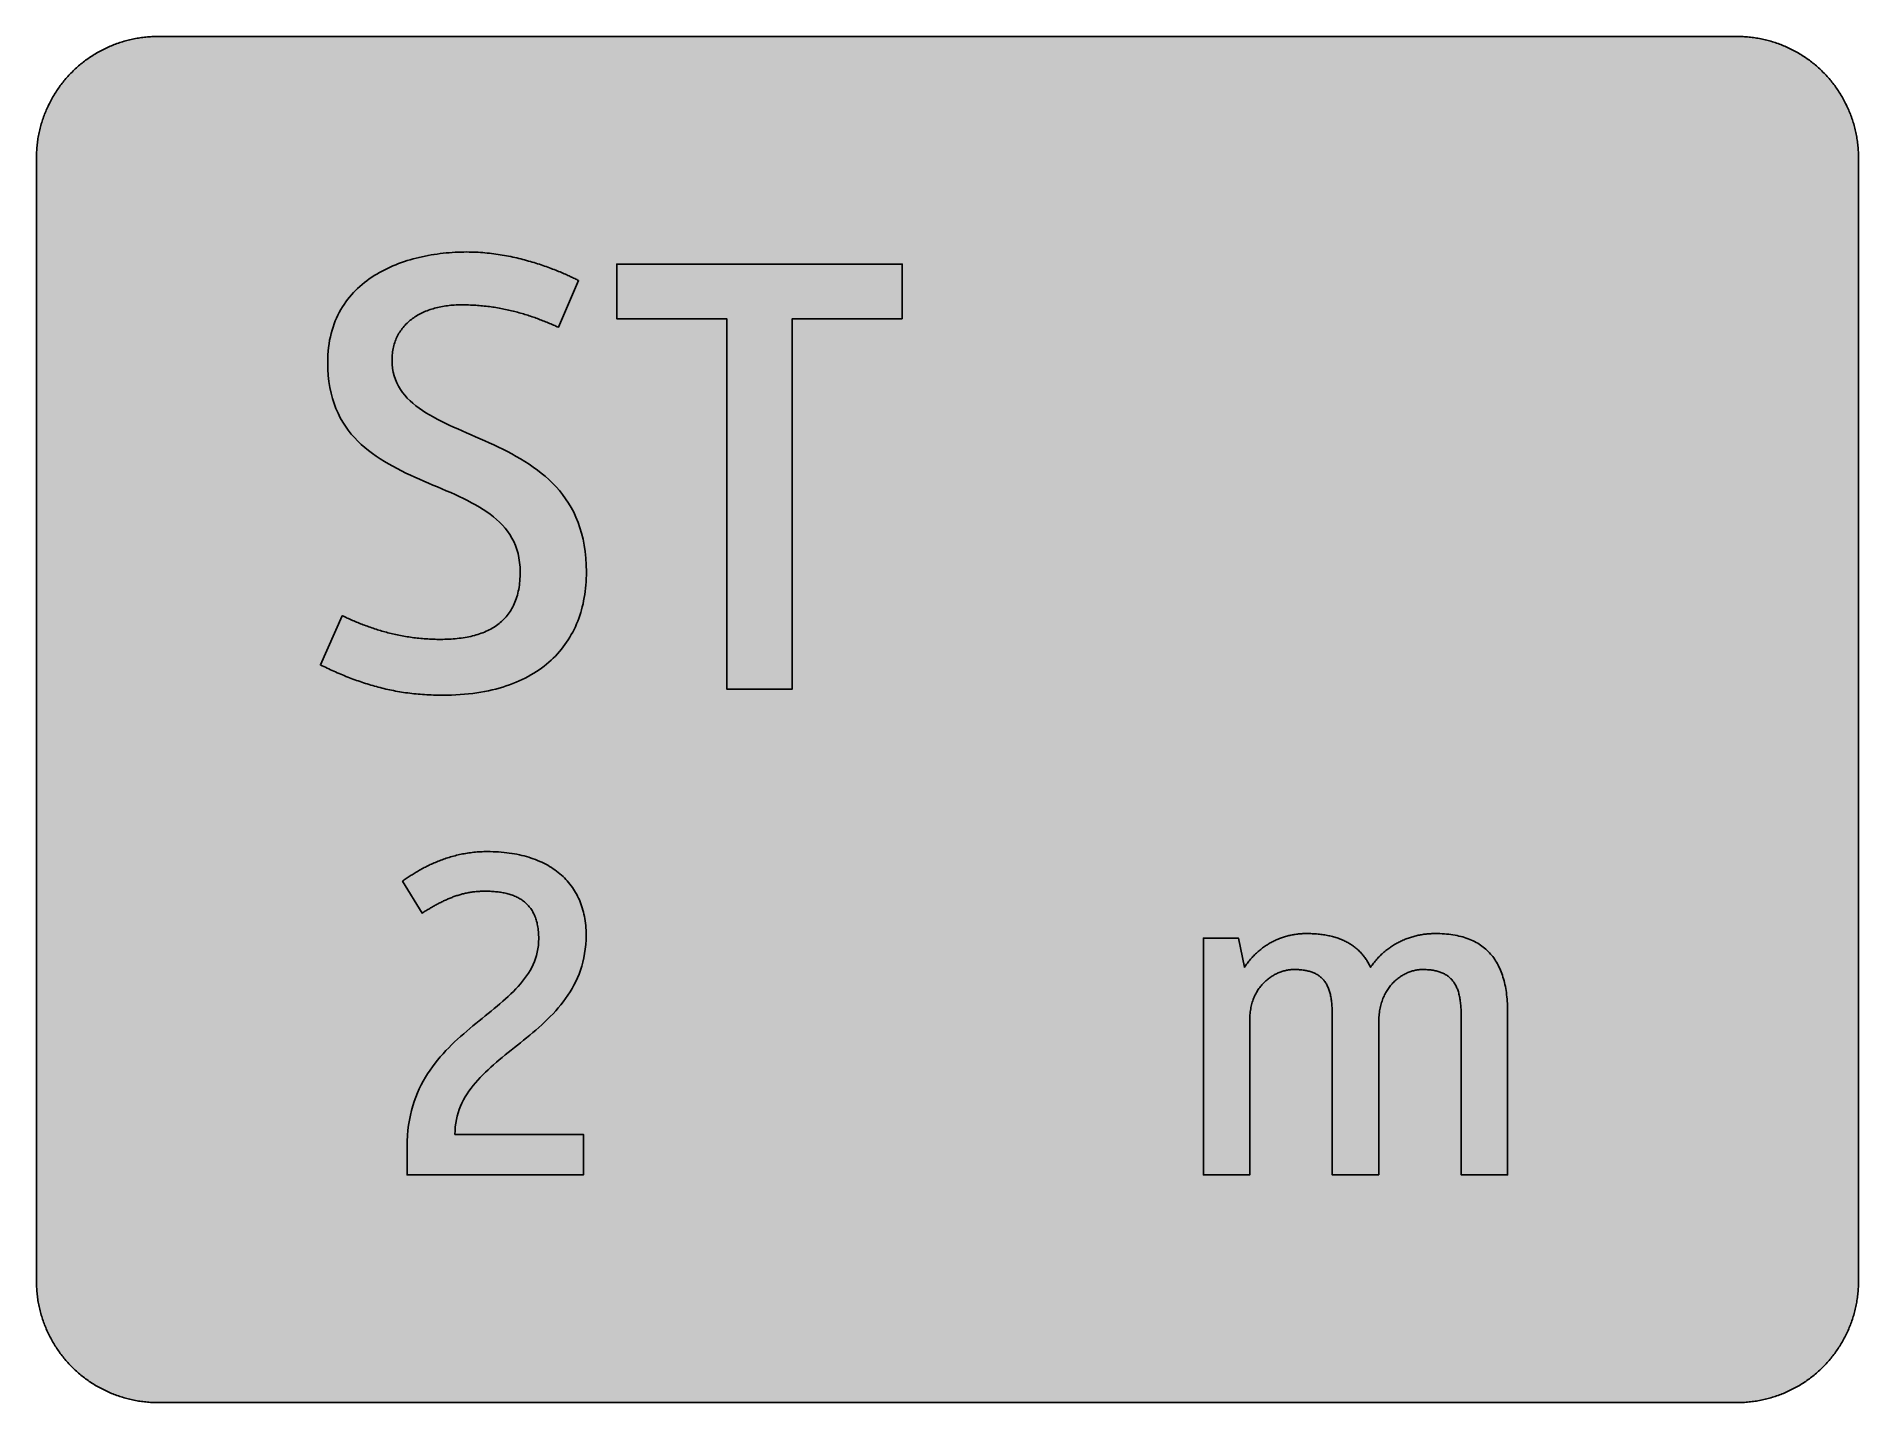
# Model space of a CAD drawing. Header units: millimetres. Extents: x 0 to 212, y 0 to 159.
import ezdxf

# ---------------------------------------------------------------- set-up
doc = ezdxf.new("R2010")
doc.units = ezdxf.units.MM

msp = doc.modelspace()

# ---------------------------------------------------------------- hatches: boundary and pattern name
for color, points in [(254, [(14.1633, 0.0536), (13.9878, 0.0533), (13.8125, 0.0559), (13.6373, 0.061), (13.462, 0.0686), (13.2893, 0.0787), (13.114, 0.0914), (12.9413, 0.1041), (12.7686, 0.1219), (12.5959, 0.1397), (12.4231, 0.16), (12.2504, 0.1829), (12.0777, 0.2057), (11.9075, 0.2337), (11.7373, 0.2616), (11.5672, 0.2921), (11.397, 0.3251), (11.2268, 0.3607), (11.0592, 0.3988), (10.8915, 0.4369), (10.7239, 0.4775), (10.5562, 0.5207), (10.3886, 0.5664), (10.2235, 0.6121), (10.0584, 0.6629), (9.8933, 0.7137), (9.7307, 0.7671), (9.5682, 0.8204), (9.4056, 0.8788), (9.2431, 0.9373), (9.083, 0.9982), (8.923, 1.0617), (8.763, 1.1252), (8.6055, 1.1938), (8.4455, 1.2624), (8.2906, 1.331), (8.1331, 1.4046), (7.9781, 1.4783), (7.8232, 1.5545), (7.6708, 1.6332), (7.5184, 1.7145), (7.366, 1.7958), (7.2161, 1.8796), (7.0663, 1.966), (6.919, 2.0523), (6.7716, 2.1438), (6.6243, 2.2352), (6.4795, 2.3266), (6.3348, 2.4232), (6.19, 2.5197), (6.0477, 2.6187), (5.908, 2.7178), (5.7683, 2.8194), (5.6286, 2.9235), (5.4915, 3.0302), (5.3543, 3.1369), (5.2197, 3.2461), (5.0851, 3.3579), (4.953, 3.4722), (4.8209, 3.5865), (4.6914, 3.7033), (4.5644, 3.8202), (4.4348, 3.9395), (4.3104, 4.0615), (4.1859, 4.1859), (4.0615, 4.3104), (3.9395, 4.4348), (3.8202, 4.5618), (3.7033, 4.6914), (3.5865, 4.8209), (3.4722, 4.953), (3.3579, 5.0851), (3.2487, 5.2197), (3.1369, 5.3543), (3.0302, 5.4915), (2.9235, 5.6286), (2.8194, 5.7683), (2.7178, 5.908), (2.6187, 6.0477), (2.5197, 6.19), (2.4232, 6.3348), (2.3266, 6.477), (2.2352, 6.6243), (2.1438, 6.7691), (2.0523, 6.919), (1.966, 7.0663), (1.8796, 7.2161), (1.7958, 7.366), (1.7145, 7.5184), (1.6332, 7.6708), (1.5545, 7.8232), (1.4783, 7.9781), (1.4046, 8.1331), (1.331, 8.2906), (1.2598, 8.4455), (1.1913, 8.603), (1.1252, 8.763), (1.0592, 8.923), (0.9982, 9.083), (0.9373, 9.2431), (0.8763, 9.4056), (0.8204, 9.5682), (0.7645, 9.7307), (0.7112, 9.8933), (0.6604, 10.0584), (0.6121, 10.2235), (0.5639, 10.3911), (0.5207, 10.5562), (0.4775, 10.7239), (0.4343, 10.8915), (0.3962, 11.0592), (0.3607, 11.2268), (0.3251, 11.397), (0.2921, 11.5672), (0.2616, 11.7373), (0.2311, 11.9075), (0.2057, 12.0802), (0.1803, 12.2504), (0.1575, 12.4231), (0.1372, 12.5959), (0.1194, 12.7686), (0.1041, 12.9413), (0.0889, 13.1166), (0.0787, 13.2893), (0.0686, 13.4645), (0.061, 13.6373), (0.0559, 13.8125), (0.0508, 13.9878), (0.0508, 14.163), (0.0522, 144.6925), (0.0508, 144.8664), (0.0559, 145.0416), (0.061, 145.2169), (0.0686, 145.3896), (0.0787, 145.5649), (0.0889, 145.7376), (0.1041, 145.9128), (0.1194, 146.0856), (0.1372, 146.2583), (0.1575, 146.431), (0.1803, 146.6037), (0.2057, 146.7739), (0.2311, 146.9466), (0.2616, 147.1168), (0.2921, 147.287), (0.3251, 147.4572), (0.3607, 147.6248), (0.3962, 147.795), (0.4343, 147.9626), (0.4775, 148.1303), (0.5207, 148.2979), (0.5639, 148.463), (0.6121, 148.6281), (0.6604, 148.7932), (0.7112, 148.9583), (0.7645, 149.1234), (0.8204, 149.286), (0.8763, 149.4485), (0.9373, 149.6111), (0.9982, 149.7711), (1.0592, 149.9311), (1.1252, 150.0911), (1.1913, 150.2486), (1.2598, 150.4061), (1.331, 150.5636), (1.4046, 150.7185), (1.4783, 150.876), (1.5545, 151.0284), (1.6332, 151.1833), (1.7145, 151.3357), (1.7958, 151.4856), (1.8796, 151.638), (1.966, 151.7879), (2.0523, 151.9352), (2.1438, 152.0825), (2.2352, 152.2298), (2.3266, 152.3746), (2.4232, 152.5194), (2.5197, 152.6616), (2.6187, 152.8039), (2.7178, 152.9461), (2.8194, 153.0858), (2.9235, 153.2255), (3.0302, 153.3627), (3.1369, 153.4973), (3.2487, 153.6344), (3.3579, 153.7665), (3.4722, 153.8986), (3.5865, 154.0307), (3.7033, 154.1602), (3.8202, 154.2898), (3.9395, 154.4168), (4.0615, 154.5438), (4.1859, 154.6682), (4.3104, 154.7901), (4.4348, 154.9121), (4.5644, 155.034), (4.6914, 155.1508), (4.8209, 155.2677), (4.953, 155.382), (5.0851, 155.4937), (5.2197, 155.6055), (5.3543, 155.7147), (5.4915, 155.8239), (5.6286, 155.9281), (5.7683, 156.0322), (5.908, 156.1338), (6.0477, 156.2354), (6.19, 156.3345), (6.3348, 156.431), (6.4795, 156.525), (6.6243, 156.6189), (6.7716, 156.7104), (6.919, 156.7993), (7.0663, 156.8882), (7.2161, 156.9745), (7.366, 157.0584), (7.5184, 157.1396), (7.6708, 157.2209), (7.8232, 157.2971), (7.9781, 157.3733), (8.1331, 157.4495), (8.2906, 157.5206), (8.4455, 157.5918), (8.6055, 157.6603), (8.763, 157.7289), (8.923, 157.7924), (9.083, 157.8559), (9.2431, 157.9169), (9.4056, 157.9753), (9.5682, 158.0337), (9.7307, 158.0871), (9.8933, 158.1404), (10.0584, 158.1912), (10.2235, 158.242), (10.3886, 158.2877), (10.5562, 158.3334), (10.7239, 158.3766), (10.8915, 158.4173), (11.0592, 158.4579), (11.2268, 158.4935), (11.397, 158.529), (11.5672, 158.562), (11.7373, 158.5925), (11.9075, 158.6205), (12.0777, 158.6484), (12.2504, 158.6713), (12.4231, 158.6941), (12.5959, 158.7144), (12.7686, 158.7322), (12.9413, 158.75), (13.114, 158.7627), (13.2893, 158.7754), (13.462, 158.7856), (13.6373, 158.7932), (13.8125, 158.7983), (13.9878, 158.8008), (14.163, 158.8033), (197.6078, 158.8036), (197.7822, 158.8008), (197.9574, 158.7983), (198.1327, 158.7932), (198.3054, 158.7856), (198.4807, 158.7754), (198.6534, 158.7627), (198.8287, 158.75), (199.0014, 158.7322), (199.1741, 158.7144), (199.3468, 158.6941), (199.5195, 158.6713), (199.6897, 158.6484), (199.8624, 158.6205), (200.0326, 158.5925), (200.2028, 158.562), (200.373, 158.529), (200.5432, 158.4935), (200.7108, 158.4579), (200.8784, 158.4173), (201.0461, 158.3766), (201.2137, 158.3334), (201.3788, 158.2877), (201.5465, 158.242), (201.7116, 158.1912), (201.8767, 158.1404), (202.0392, 158.0871), (202.2018, 158.0337), (202.3643, 157.9753), (202.5269, 157.9169), (202.6869, 157.8559), (202.8469, 157.7924), (203.007, 157.7289), (203.167, 157.6603), (203.3245, 157.5918), (203.4794, 157.5206), (203.6369, 157.4495), (203.7918, 157.3733), (203.9468, 157.2971), (204.0992, 157.2209), (204.2516, 157.1396), (204.404, 157.0584), (204.5538, 156.9745), (204.7037, 156.8882), (204.8535, 156.7993), (205.0009, 156.7104), (205.1456, 156.6189), (205.293, 156.525), (205.4352, 156.431), (205.58, 156.3345), (205.7222, 156.2354), (205.8619, 156.1338), (206.0016, 156.0322), (206.1413, 155.9281), (206.2785, 155.8239), (206.4156, 155.7147), (206.5503, 155.6055), (206.6849, 155.4937), (206.817, 155.382), (206.949, 155.2677), (207.0786, 155.1508), (207.2081, 155.034), (207.3351, 154.9121), (207.4596, 154.7901), (207.584, 154.6682), (207.7085, 154.5438), (207.8304, 154.4168), (207.9498, 154.2898), (208.0666, 154.1602), (208.1835, 154.0307), (208.2978, 153.8986), (208.4121, 153.7665), (208.5238, 153.6344), (208.6331, 153.4973), (208.7397, 153.3627), (208.8464, 153.2255), (208.9506, 153.0858), (209.0522, 152.9461), (209.1512, 152.8039), (209.2503, 152.6616), (209.3468, 152.5194), (209.4433, 152.3746), (209.5348, 152.2298), (209.6262, 152.0825), (209.7176, 151.9352), (209.804, 151.7879), (209.8904, 151.638), (209.9742, 151.4856), (210.0555, 151.3357), (210.1367, 151.1833), (210.2155, 151.0284), (210.2917, 150.876), (210.3653, 150.7185), (210.439, 150.5636), (210.5076, 150.4061), (210.5762, 150.2486), (210.6447, 150.0911), (210.7082, 149.9311), (210.7717, 149.7711), (210.8327, 149.6111), (210.8911, 149.4485), (210.9495, 149.286), (211.0029, 149.1234), (211.0562, 148.9583), (211.107, 148.7932), (211.1578, 148.6281), (211.2035, 148.463), (211.2493, 148.2979), (211.2924, 148.1303), (211.3331, 147.9626), (211.3712, 147.795), (211.4093, 147.6248), (211.4448, 147.4572), (211.4779, 147.287), (211.5083, 147.1168), (211.5363, 146.9466), (211.5642, 146.7739), (211.5871, 146.6037), (211.6099, 146.431), (211.6303, 146.2583), (211.648, 146.0856), (211.6658, 145.9128), (211.6785, 145.7376), (211.6912, 145.5649), (211.7014, 145.3896), (211.709, 145.2169), (211.7141, 145.0416), (211.7166, 144.8664), (211.7166, 144.6911), (211.7189, 14.1647), (211.7166, 13.9878), (211.7141, 13.8125), (211.709, 13.6373), (211.7014, 13.4645), (211.6912, 13.2893), (211.6785, 13.1166), (211.6658, 12.9413), (211.648, 12.7686), (211.6303, 12.5959), (211.6099, 12.4231), (211.5871, 12.2504), (211.5642, 12.0802), (211.5363, 11.9075), (211.5083, 11.7373), (211.4779, 11.5672), (211.4448, 11.397), (211.4093, 11.2268), (211.3712, 11.0592), (211.3331, 10.8915), (211.2924, 10.7239), (211.2493, 10.5562), (211.2035, 10.3911), (211.1578, 10.2235), (211.107, 10.0584), (211.0562, 9.8933), (211.0029, 9.7307), (210.9495, 9.5682), (210.8911, 9.4056), (210.8327, 9.2431), (210.7717, 9.083), (210.7082, 8.923), (210.6447, 8.763), (210.5762, 8.603), (210.5076, 8.4455), (210.439, 8.2906), (210.3653, 8.1331), (210.2917, 7.9781), (210.2155, 7.8232), (210.1367, 7.6708), (210.0555, 7.5184), (209.9742, 7.366), (209.8904, 7.2161), (209.804, 7.0663), (209.7176, 6.919), (209.6262, 6.7691), (209.5348, 6.6243), (209.4433, 6.477), (209.3468, 6.3348), (209.2503, 6.19), (209.1512, 6.0477), (209.0522, 5.908), (208.9506, 5.7683), (208.8464, 5.6286), (208.7397, 5.4915), (208.6331, 5.3543), (208.5238, 5.2197), (208.4121, 5.0851), (208.2978, 4.953), (208.1835, 4.8209), (208.0666, 4.6914), (207.9498, 4.5618), (207.8304, 4.4348), (207.7085, 4.3104), (207.584, 4.1859), (207.4596, 4.0615), (207.3351, 3.9395), (207.2081, 3.8202), (207.0786, 3.7033), (206.949, 3.5865), (206.817, 3.4722), (206.6849, 3.3579), (206.5503, 3.2461), (206.4156, 3.1369), (206.2785, 3.0302), (206.1413, 2.9235), (206.0016, 2.8194), (205.8619, 2.7178), (205.7222, 2.6187), (205.58, 2.5197), (205.4352, 2.4232), (205.293, 2.3266), (205.1456, 2.2352), (205.0009, 2.1438), (204.8535, 2.0523), (204.7037, 1.966), (204.5538, 1.8796), (204.404, 1.7958), (204.2516, 1.7145), (204.0992, 1.6332), (203.9468, 1.5545), (203.7918, 1.4783), (203.6369, 1.4046), (203.4794, 1.331), (203.3245, 1.2624), (203.167, 1.1938), (203.007, 1.1252), (202.8469, 1.0617), (202.6869, 0.9982), (202.5269, 0.9373), (202.3643, 0.8788), (202.2018, 0.8204), (202.0392, 0.7671), (201.8767, 0.7137), (201.7116, 0.6629), (201.5465, 0.6121), (201.3788, 0.5664), (201.2137, 0.5207), (201.0461, 0.4775), (200.8784, 0.4369), (200.7108, 0.3988), (200.5432, 0.3607), (200.373, 0.3251), (200.2028, 0.2921), (200.0326, 0.2616), (199.8624, 0.2337), (199.6897, 0.2057), (199.5195, 0.1829), (199.3468, 0.16), (199.1741, 0.1397), (199.0014, 0.1219), (198.8287, 0.1041), (198.6534, 0.0914), (198.4807, 0.0787), (198.3054, 0.0686), (198.1327, 0.061), (197.9574, 0.0559), (197.7822, 0.0533), (197.6069, 0.0533)]), (59, [(47.0076, 88.7412), (46.7893, 88.74), (46.5734, 88.7425), (46.3575, 88.7476), (46.1442, 88.7552), (45.9334, 88.7628), (45.7225, 88.773), (45.5143, 88.7832), (45.306, 88.7984), (45.1002, 88.8136), (44.8945, 88.8289), (44.6913, 88.8467), (44.4881, 88.867), (44.2874, 88.8873), (44.0868, 88.9102), (43.8887, 88.9356), (43.6931, 88.961), (43.4975, 88.9889), (43.3019, 89.0168), (43.1089, 89.0473), (42.9184, 89.0803), (42.7253, 89.1134), (42.5374, 89.1464), (42.3494, 89.1819), (42.1615, 89.22), (41.976, 89.2581), (41.7906, 89.2988), (41.6077, 89.3394), (41.4274, 89.3801), (41.2445, 89.4232), (41.0642, 89.469), (40.8864, 89.5147), (40.7086, 89.5604), (40.5333, 89.6087), (40.3581, 89.6569), (40.1828, 89.7077), (40.0101, 89.7585), (39.8374, 89.8093), (39.6672, 89.8627), (39.497, 89.916), (39.3294, 89.9693), (39.1617, 90.0252), (38.9941, 90.0811), (38.829, 90.1395), (38.6639, 90.1979), (38.5013, 90.2564), (38.3388, 90.3148), (38.1787, 90.3757), (38.0162, 90.4367), (37.8587, 90.4977), (37.6987, 90.5612), (37.5412, 90.6247), (37.3863, 90.6882), (37.2288, 90.7517), (37.0738, 90.8177), (36.9214, 90.8837), (36.769, 90.9472), (36.6166, 91.0158), (36.4642, 91.0819), (36.3144, 91.1504), (36.1645, 91.2165), (36.0172, 91.2851), (35.8699, 91.3536), (35.7226, 91.4222), (35.5778, 91.4908), (33.0369, 85.7786), (33.2308, 85.6818), (33.4264, 85.5878), (33.622, 85.4939), (33.8176, 85.3999), (34.0157, 85.3084), (34.2113, 85.217), (34.4094, 85.1281), (34.605, 85.0392), (34.8031, 84.9503), (35.0012, 84.8639), (35.2019, 84.7776), (35.4, 84.6912), (35.6006, 84.6074), (35.8013, 84.5261), (36.002, 84.4423), (36.2052, 84.3636), (36.4058, 84.2823), (36.609, 84.2061), (36.8148, 84.1273), (37.018, 84.0511), (37.2237, 83.9775), (37.4294, 83.9038), (37.6377, 83.8327), (37.846, 83.7616), (38.0543, 83.693), (38.2651, 83.6244), (38.4759, 83.5584), (38.6867, 83.4923), (38.9001, 83.4288), (39.1135, 83.3653), (39.3294, 83.3044), (39.5453, 83.246), (39.7612, 83.1875), (39.9796, 83.1317), (40.2006, 83.0758), (40.4216, 83.0224), (40.6425, 82.9716), (40.8661, 82.9208), (41.0896, 82.8726), (41.3156, 82.8269), (41.5442, 82.7811), (41.7728, 82.738), (42.004, 82.6948), (42.2351, 82.6567), (42.4688, 82.616), (42.7025, 82.5805), (42.9387, 82.5449), (43.1775, 82.5119), (43.4162, 82.4814), (43.6575, 82.4535), (43.8988, 82.4255), (44.1427, 82.4001), (44.389, 82.3773), (44.638, 82.3544), (44.8869, 82.3341), (45.1383, 82.3163), (45.3923, 82.3011), (45.6463, 82.2884), (45.9054, 82.2757), (46.162, 82.2655), (46.4236, 82.2604), (46.6877, 82.2528), (46.9519, 82.2503), (47.2186, 82.2503), (47.7469, 82.2528), (48.2651, 82.2681), (48.7756, 82.2884), (49.2785, 82.3189), (49.7713, 82.3595), (50.2564, 82.4052), (50.7314, 82.4611), (51.1988, 82.5271), (51.656, 82.5983), (52.1056, 82.6795), (52.5475, 82.7684), (52.9793, 82.865), (53.4035, 82.9691), (53.8175, 83.0809), (54.2239, 83.2002), (54.6227, 83.3272), (55.0113, 83.4619), (55.3923, 83.6041), (55.7657, 83.7514), (56.1289, 83.9089), (56.4845, 84.0715), (56.8325, 84.2416), (57.1703, 84.4194), (57.5005, 84.6049), (57.8231, 84.7954), (58.1355, 84.9935), (58.4403, 85.1967), (58.7375, 85.4075), (59.0245, 85.6259), (59.3039, 85.8495), (59.5757, 86.0781), (59.8373, 86.3143), (60.0939, 86.5581), (60.3402, 86.8045), (60.5765, 87.0585), (60.8076, 87.3176), (61.0286, 87.5843), (61.2419, 87.8535), (61.4477, 88.1304), (61.6433, 88.4123), (61.8312, 88.6993), (62.0116, 88.9914), (62.1843, 89.2886), (62.3494, 89.5909), (62.5043, 89.9008), (62.6542, 90.2132), (62.7939, 90.5281), (62.9234, 90.8507), (63.0479, 91.1784), (63.1622, 91.5086), (63.2714, 91.8439), (63.3705, 92.1842), (63.4619, 92.5297), (63.5457, 92.8776), (63.6194, 93.2307), (63.688, 93.5863), (63.7464, 93.947), (63.7972, 94.3102), (63.8404, 94.6785), (63.8759, 95.0493), (63.9039, 95.4253), (63.9242, 95.8037), (63.9369, 96.1847), (63.9394, 96.5708), (63.9242, 97.3963), (63.8759, 98.1888), (63.7946, 98.9508), (63.6854, 99.6823), (63.5483, 100.3884), (63.3806, 101.0641), (63.1876, 101.7118), (62.9691, 102.3341), (62.7253, 102.931), (62.4586, 103.505), (62.169, 104.0536), (61.8566, 104.5794), (61.5239, 105.0823), (61.1708, 105.5649), (60.8, 106.0272), (60.4114, 106.4717), (60.0075, 106.8959), (59.5859, 107.3023), (59.1515, 107.6909), (58.7019, 108.0643), (58.2422, 108.4199), (57.7698, 108.7653), (57.2872, 109.093), (56.7969, 109.4105), (56.2966, 109.7153), (55.7886, 110.0074), (55.2755, 110.2919), (54.7573, 110.5662), (54.2341, 110.8304), (53.7083, 111.0869), (53.18, 111.3384), (52.6517, 111.5822), (52.1208, 111.821), (51.595, 112.0546), (51.0667, 112.2858), (50.546, 112.5144), (50.0253, 112.7404), (49.5122, 112.9665), (49.0068, 113.19), (48.5064, 113.4161), (48.0136, 113.6447), (47.531, 113.8733), (47.0586, 114.1044), (46.5988, 114.3406), (46.1493, 114.5819), (45.7149, 114.8283), (45.2958, 115.0823), (44.8894, 115.3439), (44.5008, 115.6132), (44.13, 115.89), (43.7769, 116.1771), (43.4467, 116.4768), (43.1343, 116.7867), (42.8422, 117.1092), (42.5755, 117.4445), (42.3316, 117.7925), (42.1132, 118.1583), (41.9202, 118.5367), (41.7551, 118.9355), (41.6154, 119.3495), (41.5061, 119.7813), (41.4274, 120.2309), (41.3791, 120.7033), (41.3614, 121.1961), (41.3639, 121.3968), (41.3715, 121.5923), (41.3868, 121.7854), (41.4045, 121.9759), (41.4274, 122.1638), (41.4553, 122.3493), (41.4909, 122.5296), (41.529, 122.7074), (41.5722, 122.8827), (41.6204, 123.0528), (41.6712, 123.2205), (41.7297, 123.3856), (41.7906, 123.5481), (41.8567, 123.7056), (41.9278, 123.8631), (42.004, 124.0155), (42.0827, 124.1628), (42.1665, 124.3101), (42.2554, 124.4524), (42.3469, 124.5921), (42.4409, 124.7267), (42.5425, 124.8613), (42.6466, 124.9909), (42.7533, 125.1179), (42.865, 125.2423), (42.9793, 125.3617), (43.0987, 125.4811), (43.2206, 125.5928), (43.3451, 125.7046), (43.4746, 125.8138), (43.6067, 125.918), (43.7439, 126.0196), (43.881, 126.1186), (44.0233, 126.2126), (44.1681, 126.3066), (44.3154, 126.3955), (44.4678, 126.4793), (44.6202, 126.5631), (44.7777, 126.6419), (44.9377, 126.7181), (45.1002, 126.7917), (45.2628, 126.8628), (45.4304, 126.9289), (45.6006, 126.9924), (45.7733, 127.0533), (45.9461, 127.1118), (46.1239, 127.1676), (46.3017, 127.2184), (46.482, 127.2667), (46.6649, 127.3099), (46.8503, 127.3531), (47.0383, 127.3912), (47.2262, 127.4267), (47.4167, 127.4597), (47.6098, 127.4902), (47.8028, 127.5156), (47.9984, 127.5385), (48.194, 127.5588), (48.3946, 127.5766), (48.5927, 127.5918), (48.7934, 127.602), (48.9966, 127.6096), (49.1998, 127.6147), (49.403, 127.6147), (49.6189, 127.6147), (49.8323, 127.6121), (50.0431, 127.6071), (50.2539, 127.602), (50.4622, 127.5944), (50.6679, 127.5842), (50.8737, 127.574), (51.0794, 127.5613), (51.2826, 127.5461), (51.4833, 127.5309), (51.6839, 127.5156), (51.882, 127.4953), (52.0802, 127.475), (52.2783, 127.4547), (52.4713, 127.4318), (52.6669, 127.4064), (52.8599, 127.381), (53.0504, 127.3531), (53.2409, 127.3251), (53.4289, 127.2946), (53.6169, 127.2642), (53.8048, 127.2311), (53.9902, 127.1956), (54.1731, 127.1626), (54.356, 127.1245), (54.5389, 127.0889), (54.7192, 127.0483), (54.897, 127.0102), (55.0774, 126.9695), (55.2526, 126.9263), (55.4304, 126.8832), (55.6057, 126.84), (55.7784, 126.7943), (55.9511, 126.7485), (56.1238, 126.7003), (56.294, 126.652), (56.4642, 126.6038), (56.6318, 126.553), (56.7995, 126.5022), (56.9671, 126.4514), (57.1322, 126.398), (57.2973, 126.3447), (57.4599, 126.2913), (57.6224, 126.2355), (57.785, 126.1796), (57.945, 126.1237), (58.105, 126.0653), (58.2651, 126.0069), (58.4225, 125.9484), (58.58, 125.89), (58.7375, 125.8291), (58.8924, 125.7706), (59.0474, 125.7071), (59.1998, 125.6462), (59.3522, 125.5852), (59.5046, 125.5217), (59.657, 125.4582), (59.8068, 125.3947), (59.9567, 125.3312), (60.104, 125.2652), (60.2539, 125.2017), (60.4012, 125.1356), (60.5485, 125.0696), (60.6933, 125.0036), (63.023, 130.4392), (62.9183, 130.4925), (62.8091, 130.5458), (62.6948, 130.6043), (62.578, 130.6601), (62.4561, 130.7211), (62.3316, 130.7795), (62.2021, 130.843), (62.07, 130.904), (61.9328, 130.9675), (61.7931, 131.031), (61.6483, 131.097), (61.501, 131.1631), (61.3512, 131.2291), (61.1937, 131.2977), (61.0362, 131.3637), (60.8736, 131.4323), (60.7085, 131.5009), (60.5409, 131.5695), (60.3682, 131.638), (60.1929, 131.7066), (60.0151, 131.7752), (59.8322, 131.8463), (59.6468, 131.9149), (59.4589, 131.9835), (59.2684, 132.0521), (59.0753, 132.1206), (58.8797, 132.1867), (58.6791, 132.2553), (58.4759, 132.3213), (58.2727, 132.3873), (58.0644, 132.4534), (57.8536, 132.5194), (57.6402, 132.5829), (57.4243, 132.6464), (57.2084, 132.7074), (56.9874, 132.7683), (56.7639, 132.8293), (56.5379, 132.8877), (56.3118, 132.9461), (56.0807, 133.002), (55.8495, 133.0579), (55.6158, 133.1112), (55.3796, 133.162), (55.1434, 133.2128), (54.9021, 133.2611), (54.6608, 133.3068), (54.417, 133.3525), (54.1706, 133.3932), (53.9242, 133.4338), (53.6753, 133.4745), (53.4238, 133.51), (53.1724, 133.5456), (52.9184, 133.5761), (52.6644, 133.6065), (52.4053, 133.6319), (52.1487, 133.6573), (51.8897, 133.6802), (51.628, 133.698), (51.3664, 133.7158), (51.1023, 133.7285), (50.8381, 133.7386), (50.5739, 133.7462), (50.3072, 133.7513), (50.0405, 133.7539), (49.7053, 133.7513), (49.3674, 133.7437), (49.0271, 133.7335), (48.6842, 133.7183), (48.3387, 133.6954), (47.9933, 133.67), (47.6479, 133.6396), (47.2999, 133.604), (46.9519, 133.5634), (46.6014, 133.5176), (46.2509, 133.4668), (45.9029, 133.4084), (45.5524, 133.3475), (45.2044, 133.2789), (44.8564, 133.2052), (44.5084, 133.1265), (44.163, 133.0427), (43.8175, 132.9512), (43.4746, 132.8547), (43.1343, 132.7506), (42.7965, 132.6413), (42.4612, 132.527), (42.1259, 132.4051), (41.7957, 132.2756), (41.468, 132.1435), (41.1455, 132.0013), (40.8254, 131.8539), (40.5079, 131.699), (40.198, 131.5364), (39.8907, 131.3688), (39.5859, 131.1935), (39.2887, 131.0107), (38.9966, 130.8227), (38.7096, 130.6246), (38.4277, 130.4214), (38.1533, 130.208), (37.8841, 129.9896), (37.6225, 129.7635), (37.3659, 129.5273), (37.117, 129.286), (36.8757, 129.0345), (36.6395, 128.778), (36.4134, 128.5113), (36.195, 128.237), (35.9842, 127.955), (35.7835, 127.6629), (35.5905, 127.3658), (35.4051, 127.0559), (35.2298, 126.7409), (35.0647, 126.4158), (34.9098, 126.0831), (34.7624, 125.7402), (34.6278, 125.3896), (34.5034, 125.029), (34.3891, 124.6581), (34.2849, 124.2797), (34.1935, 123.8936), (34.1122, 123.4948), (34.0436, 123.0884), (33.9877, 122.6744), (33.942, 122.2477), (33.909, 121.8133), (33.8912, 121.3688), (33.8836, 120.9142), (33.8988, 120.142), (33.9471, 119.4003), (34.0258, 118.6917), (34.1351, 118.0084), (34.2722, 117.3556), (34.4373, 116.7308), (34.6278, 116.1313), (34.8437, 115.5573), (35.085, 115.0087), (35.3517, 114.4829), (35.6387, 113.9825), (35.9486, 113.4999), (36.2763, 113.0427), (36.6268, 112.6033), (36.9926, 112.1816), (37.3786, 111.7803), (37.78, 111.3968), (38.1965, 111.031), (38.6258, 110.678), (39.0703, 110.3427), (39.5275, 110.0176), (39.9948, 109.7077), (40.4724, 109.4105), (40.96, 109.1235), (41.4553, 108.8492), (41.9583, 108.5799), (42.4663, 108.3234), (42.9793, 108.0719), (43.4975, 107.8281), (44.0182, 107.5893), (44.5414, 107.3582), (45.0672, 107.127), (45.5905, 106.901), (46.1137, 106.6775), (46.6344, 106.4565), (47.1526, 106.233), (47.6656, 106.012), (48.1736, 105.7885), (48.6766, 105.5624), (49.1719, 105.3338), (49.6595, 105.1001), (50.1371, 104.8614), (50.6044, 104.6175), (51.0616, 104.3686), (51.5061, 104.1095), (51.9354, 103.8428), (52.3519, 103.5685), (52.7533, 103.2815), (53.1393, 102.9843), (53.5051, 102.6744), (53.8556, 102.3518), (54.1858, 102.0166), (54.4932, 101.666), (54.7802, 101.2977), (55.0469, 100.9142), (55.2882, 100.5129), (55.5041, 100.0938), (55.6971, 99.6569), (55.8597, 99.1972), (55.9968, 98.7171), (56.1061, 98.2167), (56.1848, 97.6909), (56.2331, 97.1448), (56.2483, 96.5708), (56.2458, 96.299), (56.2381, 96.0349), (56.2229, 95.7732), (56.2051, 95.5192), (56.1797, 95.2703), (56.1492, 95.0265), (56.1137, 94.7877), (56.0705, 94.554), (56.0248, 94.3254), (55.974, 94.1045), (55.9181, 93.886), (55.8546, 93.6752), (55.7886, 93.4669), (55.7174, 93.2663), (55.6412, 93.0681), (55.5574, 92.8776), (55.4736, 92.6897), (55.3822, 92.5093), (55.2856, 92.3315), (55.184, 92.1614), (55.0799, 91.9937), (54.9707, 91.8312), (54.8564, 91.6737), (54.737, 91.5213), (54.6151, 91.3714), (54.4881, 91.2292), (54.356, 91.0895), (54.2214, 90.9549), (54.0817, 90.8253), (53.9369, 90.6983), (53.7896, 90.5764), (53.6372, 90.4596), (53.4822, 90.3478), (53.3222, 90.2386), (53.1597, 90.1344), (52.992, 90.0328), (52.8218, 89.9389), (52.6466, 89.8449), (52.4688, 89.7585), (52.2859, 89.6747), (52.103, 89.5934), (51.9125, 89.5172), (51.722, 89.4461), (51.5264, 89.3775), (51.3283, 89.3115), (51.1251, 89.2505), (50.9194, 89.1946), (50.7136, 89.1413), (50.5003, 89.0905), (50.2869, 89.0448), (50.071, 89.0016), (49.85, 88.961), (49.6265, 88.9254), (49.403, 88.8924), (49.1744, 88.8619), (48.9433, 88.8365), (48.7096, 88.8136), (48.4734, 88.7933), (48.2346, 88.7781), (47.9933, 88.7628), (47.7495, 88.7527), (47.5056, 88.7451), (47.2567, 88.7425), (47.0052, 88.74)]), (59, [(100.6299, 125.9939), (100.6299, 132.3439), (67.4688, 132.3439), (67.4688, 125.9939), (80.239, 125.9939), (80.239, 82.9564), (87.8582, 82.9564), (87.8582, 125.9939)]), (59, [(52.1589, 59.4773), (52.3138, 59.4741), (52.4688, 59.4716), (52.6237, 59.469), (52.7761, 59.4639), (52.9311, 59.4563), (53.0809, 59.4462), (53.2333, 59.436), (53.3832, 59.4208), (53.533, 59.4055), (53.6804, 59.3903), (53.8251, 59.37), (53.9725, 59.3496), (54.1147, 59.3242), (54.2595, 59.2988), (54.3992, 59.2709), (54.5389, 59.2404), (54.6786, 59.2074), (54.8132, 59.1718), (54.9504, 59.1363), (55.0824, 59.0956), (55.2145, 59.0525), (55.3441, 59.0067), (55.4711, 58.9585), (55.5981, 58.9077), (55.7225, 58.8518), (55.8444, 58.7959), (55.9638, 58.735), (56.0807, 58.674), (56.1975, 58.608), (56.3093, 58.5394), (56.421, 58.4657), (56.5302, 58.3921), (56.6344, 58.3133), (56.7385, 58.232), (56.8401, 58.1457), (56.9392, 58.0568), (57.0332, 57.9653), (57.1271, 57.8688), (57.2186, 57.7698), (57.3049, 57.6682), (57.3888, 57.5615), (57.47, 57.4497), (57.5488, 57.338), (57.625, 57.2186), (57.6961, 57.0967), (57.7672, 56.9722), (57.8333, 56.8427), (57.8942, 56.708), (57.9526, 56.5709), (58.0085, 56.4286), (58.0619, 56.2813), (58.1101, 56.1315), (58.1558, 55.9765), (58.199, 55.8165), (58.2346, 55.6539), (58.2701, 55.4863), (58.3006, 55.3136), (58.326, 55.1358), (58.3489, 54.9529), (58.3692, 54.7675), (58.3819, 54.577), (58.3921, 54.3814), (58.3997, 54.1782), (58.4022, 53.9725), (58.3895, 53.561), (58.3565, 53.1571), (58.3032, 52.766), (58.2295, 52.3824), (58.1355, 52.0116), (58.0238, 51.6484), (57.8917, 51.2928), (57.7444, 50.9473), (57.5793, 50.607), (57.3989, 50.2742), (57.2008, 49.9491), (56.99, 49.6316), (56.7639, 49.3192), (56.5252, 49.0093), (56.2737, 48.707), (56.0121, 48.4099), (55.7378, 48.1127), (55.4533, 47.8231), (55.1586, 47.5336), (54.8538, 47.2465), (54.5414, 46.9621), (54.2214, 46.6801), (53.8963, 46.3982), (53.5635, 46.1162), (53.2232, 45.8343), (52.8803, 45.5549), (52.5323, 45.2704), (52.1818, 44.9859), (51.8262, 44.7015), (51.4706, 44.4119), (51.1124, 44.1198), (50.7543, 43.8252), (50.3961, 43.528), (50.038, 43.2257), (49.6824, 42.9184), (49.3293, 42.606), (48.9763, 42.2859), (48.6283, 41.9633), (48.2854, 41.6306), (47.9476, 41.2928), (47.6148, 40.9473), (47.2872, 40.5917), (46.9671, 40.2311), (46.6547, 39.8577), (46.3525, 39.4767), (46.0578, 39.0855), (45.7708, 38.6842), (45.4965, 38.2727), (45.2349, 37.8485), (44.9834, 37.4117), (44.7446, 36.9646), (44.5186, 36.5023), (44.3078, 36.0274), (44.1122, 35.5397), (43.9293, 35.0368), (43.7642, 34.5186), (43.6169, 33.9852), (43.4848, 33.4391), (43.373, 32.8727), (43.2791, 32.291), (43.2054, 31.6941), (43.1521, 31.0769), (43.119, 30.4419), (43.1089, 29.7891), (43.1091, 26.5119), (63.5882, 26.5119), (63.5882, 31.2205), (48.6653, 31.2205), (48.674, 31.6662), (48.707, 32.1031), (48.7604, 32.5272), (48.834, 32.9413), (48.928, 33.3451), (49.0398, 33.7388), (49.1719, 34.1224), (49.3192, 34.4957), (49.4843, 34.8615), (49.6646, 35.2196), (49.8602, 35.5676), (50.071, 35.9105), (50.2945, 36.2458), (50.5333, 36.576), (50.7822, 36.8986), (51.0464, 37.2135), (51.3182, 37.526), (51.6026, 37.8333), (51.8947, 38.1356), (52.1995, 38.4353), (52.5094, 38.7299), (52.8295, 39.022), (53.1546, 39.3116), (53.4848, 39.5986), (53.8226, 39.8856), (54.1655, 40.1701), (54.5135, 40.452), (54.8615, 40.7365), (55.2145, 41.021), (55.5701, 41.3029), (55.9257, 41.59), (56.2839, 41.8744), (56.642, 42.164), (56.9976, 42.4536), (57.3532, 42.7457), (57.7063, 43.0428), (58.0542, 43.3426), (58.4022, 43.6474), (58.7451, 43.9547), (59.0829, 44.2671), (59.4131, 44.5872), (59.7383, 44.9097), (60.0583, 45.2399), (60.3682, 45.5778), (60.673, 45.9232), (60.9651, 46.2737), (61.2496, 46.6344), (61.5213, 47.0027), (61.7855, 47.3786), (62.0344, 47.7647), (62.2732, 48.1609), (62.4967, 48.5673), (62.7075, 48.9839), (62.9031, 49.4132), (63.0834, 49.8526), (63.2485, 50.3022), (63.3959, 50.767), (63.5279, 51.2445), (63.6397, 51.7322), (63.7337, 52.2376), (63.8073, 52.7533), (63.8607, 53.2867), (63.8937, 53.8328), (63.9039, 54.3966), (63.9013, 54.6786), (63.8912, 54.9554), (63.8759, 55.2298), (63.8531, 55.499), (63.8251, 55.7657), (63.7921, 56.0299), (63.7515, 56.2889), (63.7057, 56.5455), (63.6524, 56.7969), (63.594, 57.0459), (63.5305, 57.2897), (63.4619, 57.531), (63.3857, 57.7672), (63.3019, 58.0009), (63.2155, 58.2295), (63.1215, 58.4556), (63.0225, 58.6765), (62.9183, 58.8924), (62.8066, 59.1058), (62.6897, 59.3166), (62.5678, 59.5198), (62.4408, 59.723), (62.3062, 59.9186), (62.169, 60.1116), (62.0243, 60.2996), (61.8744, 60.485), (61.7195, 60.6654), (61.5569, 60.8406), (61.3918, 61.0133), (61.2216, 61.1784), (61.0438, 61.341), (60.8609, 61.501), (60.673, 61.656), (60.4825, 61.8033), (60.2844, 61.9506), (60.0812, 62.0903), (59.8729, 62.2249), (59.6595, 62.357), (59.4411, 62.484), (59.2176, 62.6059), (58.989, 62.7253), (58.7553, 62.8371), (58.5165, 62.9463), (58.2727, 63.0504), (58.0263, 63.1469), (57.7723, 63.2409), (57.5158, 63.3324), (57.2516, 63.4162), (56.9849, 63.4949), (56.7131, 63.5686), (56.4363, 63.6397), (56.1543, 63.7032), (55.8673, 63.7642), (55.5777, 63.8175), (55.2806, 63.8683), (54.9808, 63.9115), (54.676, 63.9496), (54.3687, 63.9851), (54.0537, 64.0131), (53.7362, 64.0385), (53.4137, 64.0563), (53.0885, 64.069), (52.7583, 64.0766), (52.4231, 64.0791), (52.2224, 64.0791), (52.0217, 64.074), (51.8262, 64.069), (51.628, 64.0588), (51.435, 64.0461), (51.2394, 64.0334), (51.0489, 64.0156), (50.8584, 63.9978), (50.6679, 63.975), (50.48, 63.9521), (50.292, 63.9267), (50.1066, 63.8988), (49.9237, 63.8683), (49.7408, 63.8353), (49.5605, 63.8023), (49.3801, 63.7667), (49.2023, 63.7286), (49.0245, 63.688), (48.8493, 63.6448), (48.6766, 63.6016), (48.5038, 63.5559), (48.3337, 63.5102), (48.1635, 63.4619), (47.9958, 63.4111), (47.8282, 63.3578), (47.6656, 63.3044), (47.5005, 63.2511), (47.338, 63.1927), (47.178, 63.1368), (47.0205, 63.0784), (46.863, 63.0174), (46.7055, 62.9564), (46.5531, 62.8929), (46.4007, 62.8294), (46.2483, 62.7634), (46.0985, 62.6999), (45.9511, 62.6313), (45.8038, 62.5653), (45.659, 62.4967), (45.5168, 62.4256), (45.3746, 62.357), (45.2349, 62.2859), (45.0977, 62.2148), (44.9605, 62.1411), (44.8259, 62.07), (44.6913, 61.9963), (44.5592, 61.9227), (44.4297, 61.8465), (44.3001, 61.7728), (44.1731, 61.6991), (44.0487, 61.6229), (43.9268, 61.5467), (43.8048, 61.4705), (43.6829, 61.3969), (43.5661, 61.3207), (43.4492, 61.2445), (43.3349, 61.1683), (43.2206, 61.0921), (43.1089, 61.0159), (42.9997, 60.9397), (42.893, 60.866), (42.7863, 60.7898), (42.6822, 60.7162), (42.578, 60.64), (44.855, 56.9376), (44.9656, 57.0052), (45.0748, 57.0738), (45.1866, 57.1424), (45.2958, 57.2084), (45.4076, 57.2745), (45.5168, 57.3405), (45.626, 57.4065), (45.7352, 57.47), (45.8419, 57.5335), (45.9511, 57.597), (46.0604, 57.6605), (46.167, 57.7215), (46.2737, 57.7825), (46.3829, 57.8409), (46.4896, 57.8993), (46.5988, 57.9577), (46.7055, 58.0161), (46.8122, 58.072), (46.9189, 58.1279), (47.0281, 58.1812), (47.1348, 58.2346), (47.2415, 58.2879), (47.3507, 58.3413), (47.4574, 58.3921), (47.5666, 58.4403), (47.6733, 58.4886), (47.7825, 58.5368), (47.8892, 58.5851), (47.9984, 58.6308), (48.1076, 58.674), (48.2168, 58.7197), (48.326, 58.7629), (48.4378, 58.8035), (48.547, 58.8442), (48.6588, 58.8823), (48.768, 58.9204), (48.8798, 58.9585), (48.9915, 58.994), (49.1058, 59.0296), (49.2176, 59.0626), (49.3319, 59.0956), (49.4462, 59.1261), (49.5605, 59.1566), (49.6773, 59.1845), (49.7916, 59.2125), (49.9085, 59.2379), (50.0278, 59.2633), (50.1447, 59.2887), (50.2641, 59.309), (50.3834, 59.3319), (50.5054, 59.3496), (50.6273, 59.3674), (50.7492, 59.3852), (50.8711, 59.4004), (50.9956, 59.4157), (51.12, 59.4284), (51.247, 59.4385), (51.374, 59.4487), (51.501, 59.4563), (51.6306, 59.4639), (51.7601, 59.469), (51.8922, 59.4741), (52.0243, 59.4741), (52.1589, 59.4766)]), (59, [(155.98, 26.5119), (155.98, 44.239), (155.9814, 44.4373), (155.9865, 44.6329), (155.9966, 44.8234), (156.0119, 45.0139), (156.0322, 45.1968), (156.0525, 45.3796), (156.0805, 45.5574), (156.1109, 45.7327), (156.144, 45.9029), (156.1821, 46.0705), (156.2227, 46.2356), (156.2659, 46.3956), (156.3141, 46.5531), (156.3649, 46.7081), (156.4183, 46.8579), (156.4742, 47.0052), (156.5351, 47.1475), (156.5986, 47.2897), (156.6621, 47.4269), (156.7307, 47.5615), (156.8018, 47.691), (156.8755, 47.818), (156.9491, 47.9425), (157.0279, 48.0619), (157.1092, 48.1813), (157.1904, 48.2956), (157.2743, 48.4048), (157.3606, 48.514), (157.4495, 48.6181), (157.541, 48.7197), (157.6324, 48.8188), (157.7264, 48.9128), (157.8204, 49.0068), (157.9169, 49.0957), (158.0159, 49.1795), (158.115, 49.2633), (158.2141, 49.342), (158.3157, 49.4182), (158.4173, 49.4919), (158.5214, 49.563), (158.6255, 49.6316), (158.7322, 49.6951), (158.8364, 49.7561), (158.943, 49.8145), (159.0497, 49.8704), (159.1564, 49.9237), (159.2656, 49.972), (159.3723, 50.0202), (159.4815, 50.0634), (159.5882, 50.104), (159.6974, 50.1421), (159.8041, 50.1752), (159.9133, 50.2082), (160.02, 50.2387), (160.1267, 50.2641), (160.2334, 50.2869), (160.34, 50.3072), (160.4442, 50.325), (160.5509, 50.3403), (160.655, 50.353), (160.7566, 50.3631), (160.8582, 50.3707), (160.9598, 50.3733), (161.0589, 50.3758), (161.2062, 50.3733), (161.351, 50.3707), (161.4932, 50.3657), (161.6329, 50.358), (161.7701, 50.3479), (161.9047, 50.3352), (162.0368, 50.3199), (162.1638, 50.3047), (162.2908, 50.2844), (162.4152, 50.2641), (162.5346, 50.2387), (162.654, 50.2133), (162.7708, 50.1853), (162.8826, 50.1548), (162.9943, 50.1193), (163.101, 50.0837), (163.2077, 50.0456), (163.3118, 50.005), (163.4109, 49.9618), (163.51, 49.9161), (163.6065, 49.8678), (163.6979, 49.8145), (163.7894, 49.7611), (163.8783, 49.7053), (163.9646, 49.6468), (164.0484, 49.5859), (164.1297, 49.5198), (164.2085, 49.4538), (164.2847, 49.3827), (164.3583, 49.3116), (164.4294, 49.2354), (164.5006, 49.1592), (164.5666, 49.0779), (164.6301, 48.9941), (164.6936, 48.9077), (164.7546, 48.8188), (164.8104, 48.7248), (164.8663, 48.6308), (164.9197, 48.5318), (164.9705, 48.4327), (165.0213, 48.3286), (165.067, 48.2219), (165.1127, 48.1127), (165.1533, 47.9984), (165.194, 47.8841), (165.2321, 47.7647), (165.2676, 47.6428), (165.3007, 47.5183), (165.3337, 47.3888), (165.3616, 47.2592), (165.3896, 47.1246), (165.415, 46.9875), (165.4378, 46.8452), (165.4581, 46.703), (165.4785, 46.5557), (165.4937, 46.4058), (165.5089, 46.2509), (165.5216, 46.0934), (165.5343, 45.9334), (165.542, 45.7708), (165.5496, 45.6032), (165.5547, 45.433), (165.5572, 45.2603), (165.5572, 45.0825), (165.559, 26.5119), (170.9568, 26.5119), (170.9568, 45.3496), (170.9547, 45.6235), (170.9471, 45.8953), (170.9395, 46.1645), (170.9268, 46.4287), (170.909, 46.6877), (170.8887, 46.9443), (170.8658, 47.1957), (170.8379, 47.4447), (170.8048, 47.6885), (170.7693, 47.9298), (170.7312, 48.166), (170.688, 48.3972), (170.6397, 48.6258), (170.5889, 48.8518), (170.5331, 49.0703), (170.4746, 49.2862), (170.4111, 49.4995), (170.3451, 49.7053), (170.274, 49.911), (170.1978, 50.1091), (170.119, 50.3047), (170.0352, 50.4952), (169.9489, 50.6832), (169.8549, 50.866), (169.7609, 51.0438), (169.6593, 51.2191), (169.5552, 51.3893), (169.4485, 51.5544), (169.3342, 51.7144), (169.2173, 51.8719), (169.0954, 52.0243), (168.971, 52.1741), (168.8414, 52.3189), (168.7068, 52.4586), (168.5671, 52.5932), (168.4249, 52.7253), (168.2775, 52.8498), (168.1251, 52.9742), (167.9702, 53.0911), (167.8076, 53.2054), (167.6425, 53.3146), (167.4724, 53.4187), (167.2971, 53.5178), (167.1193, 53.6143), (166.9364, 53.7032), (166.7459, 53.7896), (166.5529, 53.8734), (166.3573, 53.9496), (166.1541, 54.0233), (165.9458, 54.0918), (165.735, 54.1553), (165.5191, 54.2138), (165.2981, 54.2671), (165.0721, 54.3179), (164.8409, 54.3611), (164.6047, 54.4017), (164.3634, 54.4373), (164.117, 54.4703), (163.8681, 54.4957), (163.6116, 54.516), (163.3525, 54.5338), (163.0858, 54.5465), (162.8165, 54.5516), (162.5422, 54.5541), (162.4101, 54.5541), (162.2781, 54.5516), (162.146, 54.5465), (162.0139, 54.5414), (161.8844, 54.5338), (161.7523, 54.5236), (161.6202, 54.5109), (161.4881, 54.4982), (161.3586, 54.483), (161.2265, 54.4652), (161.097, 54.4449), (160.9649, 54.4246), (160.8353, 54.4017), (160.7033, 54.3789), (160.5737, 54.3509), (160.4442, 54.323), (160.3146, 54.2925), (160.1851, 54.2595), (160.0581, 54.2265), (159.9286, 54.1909), (159.8016, 54.1528), (159.672, 54.1122), (159.545, 54.0715), (159.4206, 54.0283), (159.2936, 53.9826), (159.1666, 53.9344), (159.0421, 53.8861), (158.9176, 53.8353), (158.7957, 53.782), (158.6713, 53.7261), (158.5493, 53.6677), (158.4274, 53.6092), (158.3055, 53.5483), (158.1861, 53.4848), (158.0642, 53.4187), (157.9474, 53.3527), (157.828, 53.2841), (157.7111, 53.213), (157.5943, 53.1393), (157.4775, 53.0657), (157.3632, 52.9869), (157.2514, 52.9082), (157.1371, 52.8269), (157.0253, 52.7431), (156.9136, 52.6593), (156.8044, 52.5704), (156.6951, 52.4815), (156.5885, 52.39), (156.4818, 52.2961), (156.3751, 52.1995), (156.271, 52.103), (156.1668, 52.004), (156.0652, 51.9024), (155.9636, 51.7982), (155.8646, 51.6915), (155.7655, 51.5823), (155.669, 51.4731), (155.5725, 51.3588), (155.4785, 51.2445), (155.3845, 51.1277), (155.2931, 51.0108), (155.2042, 50.8889), (155.1153, 50.7644), (155.0264, 50.64), (154.9679, 50.7594), (154.9095, 50.8787), (154.8486, 50.9956), (154.7851, 51.1099), (154.719, 51.2242), (154.653, 51.3359), (154.5844, 51.4452), (154.5133, 51.5518), (154.4396, 51.6585), (154.366, 51.7627), (154.2898, 51.8643), (154.2136, 51.9633), (154.1323, 52.0624), (154.051, 52.1589), (153.9697, 52.2529), (153.8834, 52.3443), (153.797, 52.4358), (153.7081, 52.5247), (153.6167, 52.611), (153.5252, 52.6974), (153.4312, 52.7787), (153.3347, 52.8599), (153.2357, 52.9412), (153.1366, 53.0174), (153.035, 53.0936), (152.9309, 53.1673), (152.8242, 53.2384), (152.7175, 53.3095), (152.6083, 53.3781), (152.4965, 53.4441), (152.3848, 53.5076), (152.2679, 53.5686), (152.1511, 53.6296), (152.0342, 53.688), (151.9123, 53.7464), (151.7904, 53.7997), (151.6659, 53.8531), (151.5389, 53.9039), (151.4094, 53.9521), (151.2799, 54.0004), (151.1478, 54.0461), (151.0132, 54.0893), (150.8785, 54.1299), (150.7388, 54.168), (150.5991, 54.2061), (150.4569, 54.2417), (150.3147, 54.2773), (150.1673, 54.3077), (150.02, 54.3382), (149.8702, 54.3662), (149.7178, 54.3916), (149.5654, 54.417), (149.4104, 54.4373), (149.2529, 54.4576), (149.0929, 54.4779), (148.9304, 54.4932), (148.7678, 54.5084), (148.6027, 54.5211), (148.4351, 54.5313), (148.2649, 54.5389), (148.0922, 54.5465), (147.9194, 54.5516), (147.7442, 54.5541), (147.5664, 54.5541), (147.4368, 54.5541), (147.3073, 54.5516), (147.1803, 54.5465), (147.0508, 54.5414), (146.9238, 54.5313), (146.7942, 54.5211), (146.6672, 54.5084), (146.5402, 54.4957), (146.4132, 54.4805), (146.2862, 54.4627), (146.1592, 54.4424), (146.0348, 54.4195), (145.9078, 54.3966), (145.7833, 54.3712), (145.6588, 54.3433), (145.5344, 54.3154), (145.4099, 54.2849), (145.2855, 54.2519), (145.1635, 54.2163), (145.0391, 54.1807), (144.9172, 54.1401), (144.7952, 54.102), (144.6733, 54.0588), (144.5539, 54.0131), (144.4346, 53.9674), (144.3152, 53.9191), (144.1958, 53.8683), (144.0764, 53.8175), (143.9596, 53.7642), (143.8427, 53.7083), (143.7259, 53.6499), (143.6091, 53.5889), (143.4948, 53.528), (143.3805, 53.4645), (143.2662, 53.3984), (143.1544, 53.3324), (143.0426, 53.2613), (142.9309, 53.1901), (142.8217, 53.1165), (142.7099, 53.0403), (142.6032, 52.9641), (142.494, 52.8853), (142.3873, 52.8041), (142.2806, 52.7202), (142.1765, 52.6364), (142.0724, 52.5475), (141.9682, 52.4586), (141.8641, 52.3672), (141.7625, 52.2757), (141.6634, 52.1792), (141.5644, 52.0827), (141.4653, 51.9836), (141.3688, 51.882), (141.2723, 51.7804), (141.1757, 51.6738), (141.0818, 51.5671), (140.9878, 51.4579), (140.8963, 51.3486), (140.8049, 51.2343), (140.716, 51.12), (140.6271, 51.0032), (140.5407, 50.8838), (140.4544, 50.7619), (140.368, 50.64), (139.682, 54.0272), (135.6071, 54.0272), (135.6071, 26.5119), (141.0049, 26.5119), (141.0049, 44.5558), (141.0056, 44.7421), (141.0132, 44.925), (141.0233, 45.1053), (141.0386, 45.2831), (141.0564, 45.4558), (141.0792, 45.626), (141.1072, 45.7937), (141.1376, 45.9588), (141.1707, 46.1213), (141.2088, 46.2788), (141.2519, 46.4337), (141.2951, 46.5861), (141.3434, 46.7335), (141.3942, 46.8782), (141.4501, 47.0205), (141.5085, 47.1602), (141.5669, 47.2973), (141.6304, 47.4294), (141.6964, 47.559), (141.7676, 47.686), (141.8387, 47.8104), (141.9123, 47.9298), (141.9885, 48.0492), (142.0673, 48.1635), (142.1486, 48.2752), (142.2324, 48.3845), (142.3162, 48.4886), (142.4026, 48.5927), (142.4915, 48.6918), (142.5829, 48.7883), (142.6769, 48.8823), (142.7709, 48.9737), (142.8648, 49.0601), (142.9639, 49.1465), (143.0604, 49.2277), (143.1595, 49.3065), (143.2611, 49.3827), (143.3627, 49.4563), (143.4668, 49.5275), (143.571, 49.5935), (143.6751, 49.6595), (143.7792, 49.7205), (143.8859, 49.7789), (143.9926, 49.8348), (144.0993, 49.8881), (144.206, 49.9389), (144.3126, 49.9872), (144.4193, 50.0304), (144.5285, 50.0736), (144.6352, 50.1117), (144.7419, 50.1498), (144.8486, 50.1828), (144.9553, 50.2133), (145.0619, 50.2412), (145.1686, 50.2666), (145.2728, 50.2895), (145.3794, 50.3098), (145.481, 50.3276), (145.5852, 50.3428), (145.6868, 50.353), (145.7884, 50.3631), (145.8874, 50.3707), (145.9865, 50.3733), (146.0856, 50.3758), (146.2329, 50.3733), (146.3777, 50.3707), (146.5199, 50.3657), (146.6596, 50.3606), (146.7942, 50.3504), (146.9288, 50.3403), (147.0609, 50.325), (147.1905, 50.3098), (147.3149, 50.292), (147.4394, 50.2742), (147.5613, 50.2514), (147.6781, 50.226), (147.795, 50.2006), (147.9067, 50.1726), (148.0185, 50.1396), (148.1277, 50.1066), (148.2319, 50.071), (148.336, 50.0329), (148.4376, 49.9897), (148.5341, 49.9466), (148.6306, 49.9008), (148.7246, 49.8526), (148.8135, 49.8018), (148.9024, 49.7484), (148.9888, 49.69), (149.0726, 49.6316), (149.1539, 49.5706), (149.2326, 49.5046), (149.3088, 49.4386), (149.3825, 49.3674), (149.4561, 49.2938), (149.5247, 49.2176), (149.5908, 49.1388), (149.6568, 49.0576), (149.7178, 48.9712), (149.7787, 48.8848), (149.8371, 48.7934), (149.893, 48.6994), (149.9464, 48.6029), (149.9972, 48.5013), (150.0454, 48.3997), (150.0911, 48.293), (150.1369, 48.1838), (150.18, 48.0695), (150.2181, 47.9527), (150.2562, 47.8333), (150.2918, 47.7114), (150.3274, 47.5844), (150.3578, 47.4548), (150.3883, 47.3227), (150.4137, 47.1856), (150.4391, 47.0459), (150.462, 46.9011), (150.4848, 46.7563), (150.5026, 46.6039), (150.5204, 46.4515), (150.5356, 46.2915), (150.5483, 46.1315), (150.5585, 45.9664), (150.5661, 45.7962), (150.5737, 45.6235), (150.5788, 45.4482), (150.5814, 45.2679), (150.5814, 45.0825), (150.5839, 26.5119)])]:
    msp.add_hatch(color=color).paths.add_polyline_path(points)
h = msp.add_hatch(color=59)
h.paths.add_polyline_path([(14.1633, 3.5814), (13.8887, 3.5839), (13.6169, 3.5941), (13.3477, 3.6119), (13.081, 3.6347), (12.8143, 3.6652), (12.5501, 3.7008), (12.2885, 3.7465), (12.0294, 3.7948), (11.7729, 3.8506), (11.5164, 3.9141), (11.2649, 3.9827), (11.016, 4.0564), (10.7671, 4.1351), (10.5232, 4.2215), (10.2819, 4.3129), (10.0432, 4.412), (9.8069, 4.5161), (9.5733, 4.6228), (9.3447, 4.7371), (9.1186, 4.8565), (8.8951, 4.9809), (8.6741, 5.113), (8.4582, 5.2476), (8.2448, 5.3873), (8.0366, 5.5321), (7.8308, 5.682), (7.6276, 5.8369), (7.4295, 5.9969), (7.2365, 6.1595), (7.046, 6.3297), (6.8605, 6.5024), (6.6777, 6.6802), (6.5024, 6.8605), (6.3271, 7.046), (6.1595, 7.2365), (5.9969, 7.432), (5.8369, 7.6302), (5.682, 7.8308), (5.5321, 8.0366), (5.3873, 8.2448), (5.2451, 8.4582), (5.1105, 8.6741), (4.9809, 8.8951), (4.8565, 9.1186), (4.7371, 9.3447), (4.6228, 9.5758), (4.5136, 9.8069), (4.4094, 10.0432), (4.3129, 10.2819), (4.2215, 10.5232), (4.1351, 10.7696), (4.0538, 11.016), (3.9802, 11.2649), (3.9116, 11.5189), (3.8506, 11.7729), (3.7948, 12.0294), (3.744, 12.2911), (3.7008, 12.5527), (3.6627, 12.8143), (3.6322, 13.081), (3.6093, 13.3502), (3.5916, 13.6195), (3.5814, 13.8913), (3.5789, 14.163), (3.58, 144.6925), (3.5814, 144.9654), (3.5916, 145.2347), (3.6093, 145.5064), (3.6322, 145.7731), (3.6627, 146.0398), (3.7008, 146.304), (3.744, 146.5656), (3.7948, 146.8247), (3.8506, 147.0812), (3.9116, 147.3352), (3.9802, 147.5892), (4.0538, 147.8382), (4.1351, 148.0845), (4.2215, 148.3309), (4.3129, 148.5722), (4.4094, 148.811), (4.5136, 149.0472), (4.6228, 149.2783), (4.7371, 149.5095), (4.8565, 149.7355), (4.9809, 149.9591), (5.1105, 150.1775), (5.2451, 150.3959), (5.3873, 150.6093), (5.5321, 150.8176), (5.682, 151.0233), (5.8369, 151.224), (5.9969, 151.4221), (6.1595, 151.6177), (6.3271, 151.8056), (6.5024, 151.9936), (6.6777, 152.1739), (6.8605, 152.3517), (7.046, 152.5245), (7.2365, 152.6946), (7.4295, 152.8572), (7.6276, 153.0172), (7.8308, 153.1722), (8.0366, 153.322), (8.2448, 153.4668), (8.4582, 153.6065), (8.6741, 153.7411), (8.8951, 153.8732), (9.1186, 153.9977), (9.3447, 154.117), (9.5733, 154.2313), (9.8069, 154.3406), (10.0432, 154.4422), (10.2819, 154.5412), (10.5232, 154.6327), (10.7671, 154.719), (11.016, 154.7978), (11.2649, 154.874), (11.5164, 154.9425), (11.7729, 155.0035), (12.0294, 155.0594), (12.2885, 155.1102), (12.5501, 155.1534), (12.8143, 155.1889), (13.081, 155.2194), (13.3477, 155.2448), (13.6169, 155.26), (13.8887, 155.2702), (14.163, 155.2753), (197.6078, 155.2758), (197.8787, 155.2702), (198.1505, 155.26), (198.4197, 155.2448), (198.689, 155.2194), (198.9557, 155.1889), (199.2173, 155.1534), (199.4789, 155.1102), (199.7405, 155.0594), (199.9971, 155.0035), (200.2511, 154.9425), (200.5051, 154.874), (200.754, 154.7978), (201.0004, 154.719), (201.2467, 154.6327), (201.488, 154.5412), (201.7268, 154.4422), (201.963, 154.3406), (202.1942, 154.2313), (202.4253, 154.117), (202.6514, 153.9977), (202.8749, 153.8732), (203.0959, 153.7411), (203.3118, 153.6065), (203.5251, 153.4668), (203.7334, 153.322), (203.9391, 153.1722), (204.1398, 153.0172), (204.3379, 152.8572), (204.5335, 152.6946), (204.724, 152.5245), (204.9094, 152.3517), (205.0898, 152.1739), (205.2676, 151.9936), (205.4403, 151.8056), (205.6105, 151.6177), (205.773, 151.4221), (205.933, 151.224), (206.088, 151.0233), (206.2378, 150.8176), (206.3826, 150.6093), (206.5223, 150.3959), (206.6569, 150.1775), (206.789, 149.9591), (206.9135, 149.7355), (207.0329, 149.5095), (207.1472, 149.2783), (207.2538, 149.0472), (207.358, 148.811), (207.457, 148.5722), (207.5485, 148.3309), (207.6348, 148.0845), (207.7136, 147.8382), (207.7872, 147.5892), (207.8558, 147.3352), (207.9193, 147.0812), (207.9752, 146.8247), (208.0235, 146.5656), (208.0692, 146.304), (208.1047, 146.0398), (208.1352, 145.7731), (208.1581, 145.5064), (208.1759, 145.2347), (208.186, 144.9654), (208.1911, 144.6911), (208.1911, 14.1647), (208.186, 13.8913), (208.1759, 13.6195), (208.1581, 13.3502), (208.1352, 13.081), (208.1047, 12.8143), (208.0692, 12.5527), (208.0235, 12.2911), (207.9752, 12.0294), (207.9193, 11.7729), (207.8558, 11.5189), (207.7872, 11.2649), (207.7136, 11.016), (207.6348, 10.7696), (207.5485, 10.5232), (207.457, 10.2819), (207.358, 10.0432), (207.2538, 9.8069), (207.1472, 9.5758), (207.0329, 9.3447), (206.9135, 9.1186), (206.789, 8.8951), (206.6569, 8.6741), (206.5223, 8.4582), (206.3826, 8.2448), (206.2378, 8.0366), (206.088, 7.8308), (205.933, 7.6302), (205.773, 7.432), (205.6105, 7.2365), (205.4403, 7.046), (205.2676, 6.8605), (205.0898, 6.6802), (204.9094, 6.5024), (204.724, 6.3297), (204.5335, 6.1595), (204.3379, 5.9969), (204.1398, 5.8369), (203.9391, 5.682), (203.7334, 5.5321), (203.5251, 5.3873), (203.3118, 5.2476), (203.0959, 5.113), (202.8749, 4.9809), (202.6514, 4.8565), (202.4253, 4.7371), (202.1942, 4.6228), (201.963, 4.5161), (201.7268, 4.412), (201.488, 4.3129), (201.2467, 4.2215), (201.0004, 4.1351), (200.754, 4.0564), (200.5051, 3.9827), (200.2511, 3.9141), (199.9971, 3.8506), (199.7405, 3.7948), (199.4789, 3.7465), (199.2173, 3.7008), (198.9557, 3.6652), (198.689, 3.6347), (198.4197, 3.6119), (198.1505, 3.5941), (197.8787, 3.5839), (197.6069, 3.5789)])
h.paths.add_polyline_path([(14.1633, 8.8731), (14.0259, 8.8748), (13.8887, 8.8798), (13.7541, 8.8875), (13.622, 8.9002), (13.4874, 8.9154), (13.3553, 8.9332), (13.2258, 8.9535), (13.0962, 8.9789), (12.9667, 9.0068), (12.8397, 9.0373), (12.7127, 9.0729), (12.5882, 9.1084), (12.4663, 9.1491), (12.3419, 9.1923), (12.2225, 9.238), (12.1031, 9.2888), (11.9837, 9.3396), (11.8694, 9.3929), (11.7526, 9.4513), (11.6408, 9.5098), (11.5291, 9.5733), (11.4198, 9.6368), (11.3106, 9.7053), (11.2039, 9.7765), (11.0998, 9.8476), (10.9957, 9.9238), (10.8966, 10), (10.7975, 10.0787), (10.6985, 10.1625), (10.6045, 10.2464), (10.5105, 10.3327), (10.4216, 10.4216), (10.3327, 10.5131), (10.2464, 10.6045), (10.16, 10.701), (10.0787, 10.7975), (10, 10.8966), (9.9212, 10.9982), (9.8476, 11.0998), (9.7739, 11.2039), (9.7053, 11.3106), (9.6368, 11.4198), (9.5707, 11.5291), (9.5098, 11.6408), (9.4488, 11.7551), (9.3929, 11.8694), (9.337, 11.9863), (9.2862, 12.1031), (9.238, 12.2225), (9.1923, 12.3444), (9.1491, 12.4663), (9.1084, 12.5908), (9.0703, 12.7152), (9.0373, 12.8397), (9.0068, 12.9692), (8.9789, 13.0962), (8.9535, 13.2258), (8.9306, 13.3579), (8.9129, 13.4899), (8.8976, 13.622), (8.8849, 13.7566), (8.8773, 13.8913), (8.8722, 14.0259), (8.8697, 14.163), (8.8717, 144.6925), (8.8722, 144.8283), (8.8773, 144.9629), (8.8849, 145.0975), (8.8976, 145.2321), (8.9129, 145.3642), (8.9306, 145.4963), (8.9535, 145.6284), (8.9789, 145.7579), (9.0068, 145.8849), (9.0373, 146.0144), (9.0703, 146.1389), (9.1084, 146.2634), (9.1491, 146.3878), (9.1923, 146.5097), (9.238, 146.6317), (9.2862, 146.751), (9.337, 146.8679), (9.3929, 146.9847), (9.4488, 147.099), (9.5098, 147.2133), (9.5707, 147.3251), (9.6368, 147.4343), (9.7053, 147.5435), (9.7739, 147.6502), (9.8476, 147.7543), (9.9212, 147.8559), (10, 147.9575), (10.0787, 148.0566), (10.16, 148.1531), (10.2464, 148.2496), (10.3327, 148.3411), (10.4216, 148.4325), (10.5105, 148.5214), (10.6045, 148.6078), (10.6985, 148.6916), (10.7975, 148.7754), (10.8966, 148.8542), (10.9957, 148.9304), (11.0998, 149.0066), (11.2039, 149.0777), (11.3106, 149.1488), (11.4198, 149.2174), (11.5291, 149.2809), (11.6408, 149.3444), (11.7526, 149.4028), (11.8694, 149.4612), (11.9837, 149.5146), (12.1031, 149.5679), (12.2225, 149.6162), (12.3419, 149.6619), (12.4663, 149.7051), (12.5882, 149.7457), (12.7127, 149.7813), (12.8397, 149.8168), (12.9667, 149.8473), (13.0962, 149.8752), (13.2258, 149.9006), (13.3553, 149.921), (13.4874, 149.9413), (13.622, 149.9565), (13.7541, 149.9667), (13.8887, 149.9768), (14.0259, 149.9819), (14.163, 149.9819), (197.6078, 149.9842), (197.7441, 149.9819), (197.8787, 149.9768), (198.0133, 149.9667), (198.1479, 149.9565), (198.28, 149.9413), (198.4121, 149.921), (198.5442, 149.9006), (198.6737, 149.8752), (198.8007, 149.8473), (198.9303, 149.8168), (199.0547, 149.7813), (199.1792, 149.7457), (199.3036, 149.7051), (199.4256, 149.6619), (199.5475, 149.6162), (199.6669, 149.5679), (199.7837, 149.5146), (199.9005, 149.4612), (200.0148, 149.4028), (200.1291, 149.3444), (200.2409, 149.2809), (200.3501, 149.2174), (200.4593, 149.1488), (200.566, 149.0777), (200.6702, 149.0066), (200.7718, 148.9304), (200.8734, 148.8542), (200.9724, 148.7754), (201.0689, 148.6916), (201.1655, 148.6078), (201.2569, 148.5214), (201.3483, 148.4325), (201.4372, 148.3411), (201.5236, 148.2496), (201.6074, 148.1531), (201.6912, 148.0566), (201.77, 147.9575), (201.8462, 147.8559), (201.9224, 147.7543), (201.9935, 147.6502), (202.0646, 147.5435), (202.1332, 147.4343), (202.1967, 147.3251), (202.2602, 147.2133), (202.3186, 147.099), (202.377, 146.9847), (202.4304, 146.8679), (202.4812, 146.751), (202.532, 146.6317), (202.5777, 146.5097), (202.6209, 146.3878), (202.6615, 146.2634), (202.6971, 146.1389), (202.7326, 146.0144), (202.7631, 145.8849), (202.7911, 145.7579), (202.8165, 145.6284), (202.8368, 145.4963), (202.8546, 145.3642), (202.8698, 145.2321), (202.8825, 145.0975), (202.8901, 144.9629), (202.8952, 144.8283), (202.8977, 144.6911), (202.8994, 14.1647), (202.8952, 14.0259), (202.8901, 13.8913), (202.8825, 13.7566), (202.8698, 13.622), (202.8546, 13.4899), (202.8368, 13.3579), (202.8165, 13.2258), (202.7911, 13.0962), (202.7631, 12.9692), (202.7326, 12.8397), (202.6971, 12.7152), (202.6615, 12.5908), (202.6209, 12.4663), (202.5777, 12.3444), (202.532, 12.2225), (202.4812, 12.1031), (202.4304, 11.9863), (202.377, 11.8694), (202.3186, 11.7551), (202.2602, 11.6408), (202.1967, 11.5291), (202.1332, 11.4198), (202.0646, 11.3106), (201.9935, 11.2039), (201.9224, 11.0998), (201.8462, 10.9982), (201.77, 10.8966), (201.6912, 10.7975), (201.6074, 10.701), (201.5236, 10.6045), (201.4372, 10.5131), (201.3483, 10.4216), (201.2569, 10.3327), (201.1655, 10.2464), (201.0689, 10.1625), (200.9724, 10.0787), (200.8734, 10), (200.7718, 9.9238), (200.6702, 9.8476), (200.566, 9.7765), (200.4593, 9.7053), (200.3501, 9.6368), (200.2409, 9.5733), (200.1291, 9.5098), (200.0148, 9.4513), (199.9005, 9.3929), (199.7837, 9.3396), (199.6669, 9.2888), (199.5475, 9.238), (199.4256, 9.1923), (199.3036, 9.1491), (199.1792, 9.1084), (199.0547, 9.0729), (198.9303, 9.0373), (198.8007, 9.0068), (198.6737, 8.9789), (198.5442, 8.9535), (198.4121, 8.9332), (198.28, 8.9154), (198.1479, 8.9002), (198.0133, 8.8875), (197.8787, 8.8798), (197.7441, 8.8748), (197.6069, 8.8722)], flags=16)
h = msp.add_hatch(color=59)
edge = h.paths.add_edge_path()
edge.add_line((140.3519, 107.6494), (140.3477, 108.392))
edge.add_line((140.3477, 108.392), (140.335, 109.1235))
edge.add_line((140.335, 109.1235), (140.3147, 109.8474))
edge.add_line((140.3147, 109.8474), (140.2893, 110.5611))
edge.add_line((140.2893, 110.5611), (140.2537, 111.2647))
edge.add_line((140.2537, 111.2647), (140.2105, 111.9581))
edge.add_line((140.2105, 111.9581), (140.1597, 112.6439))
edge.add_line((140.1597, 112.6439), (140.0988, 113.317))
edge.add_line((140.0988, 113.317), (140.0327, 113.9825))
edge.add_line((140.0327, 113.9825), (139.9591, 114.6353))
edge.add_line((139.9591, 114.6353), (139.8753, 115.2804))
edge.add_line((139.8753, 115.2804), (139.7838, 115.9129))
edge.add_line((139.7838, 115.9129), (139.6848, 116.5377))
edge.add_line((139.6848, 116.5377), (139.5781, 117.1499))
edge.add_line((139.5781, 117.1499), (139.4612, 117.7519))
edge.add_line((139.4612, 117.7519), (139.3368, 118.3437))
edge.add_line((139.3368, 118.3437), (139.2047, 118.9253))
edge.add_line((139.2047, 118.9253), (139.065, 119.4968))
edge.add_line((139.065, 119.4968), (138.9177, 120.0556))
edge.add_line((138.9177, 120.0556), (138.7602, 120.6043))
edge.add_line((138.7602, 120.6043), (138.5951, 121.1428))
edge.add_line((138.5951, 121.1428), (138.4198, 121.6711))
edge.add_line((138.4198, 121.6711), (138.237, 122.1867))
edge.add_line((138.237, 122.1867), (138.0465, 122.6922))
edge.add_line((138.0465, 122.6922), (137.8483, 123.1849))
edge.add_line((137.8483, 123.1849), (137.6401, 123.6701))
edge.add_line((137.6401, 123.6701), (137.4242, 124.14))
edge.add_line((137.4242, 124.14), (137.2006, 124.6022))
edge.add_line((137.2006, 124.6022), (136.967, 125.0493))
edge.add_line((136.967, 125.0493), (136.7257, 125.4887))
edge.add_line((136.7257, 125.4887), (136.4742, 125.9129))
edge.add_line((136.4742, 125.9129), (136.2151, 126.3269))
edge.add_line((136.2151, 126.3269), (135.9459, 126.7308))
edge.add_line((135.9459, 126.7308), (135.669, 127.1219))
edge.add_line((135.669, 127.1219), (135.3845, 127.5004))
edge.add_line((135.3845, 127.5004), (135.0899, 127.8661))
edge.add_line((135.0899, 127.8661), (134.7851, 128.2217))
edge.add_line((134.7851, 128.2217), (134.4727, 128.5646))
edge.add_line((134.4727, 128.5646), (134.1526, 128.8974))
edge.add_line((134.1526, 128.8974), (133.8224, 129.2149))
edge.add_line((133.8224, 129.2149), (133.4821, 129.5222))
edge.add_line((133.4821, 129.5222), (133.1341, 129.8169))
edge.add_line((133.1341, 129.8169), (132.7785, 130.0988))
edge.add_line((132.7785, 130.0988), (132.4127, 130.368))
edge.add_line((132.4127, 130.368), (132.0368, 130.6246))
edge.add_line((132.0368, 130.6246), (131.6507, 130.871))
edge.add_line((131.6507, 130.871), (131.257, 131.1021))
edge.add_line((131.257, 131.1021), (130.8557, 131.3205))
edge.add_line((130.8557, 131.3205), (130.4442, 131.5288))
edge.add_line((130.4442, 131.5288), (130.0226, 131.7219))
edge.add_line((130.0226, 131.7219), (129.5908, 131.9022))
edge.add_line((129.5908, 131.9022), (129.1514, 132.0698))
edge.add_line((129.1514, 132.0698), (128.7018, 132.2248))
edge.add_line((128.7018, 132.2248), (128.2446, 132.367))
edge.add_line((128.2446, 132.367), (127.7747, 132.4966))
edge.add_line((127.7747, 132.4966), (127.2972, 132.6109))
edge.add_line((127.2972, 132.6109), (126.812, 132.7125))
edge.add_line((126.812, 132.7125), (126.3142, 132.8014))
edge.add_line((126.3142, 132.8014), (125.8087, 132.8776))
edge.add_line((125.8087, 132.8776), (125.2931, 132.9385))
edge.add_line((125.2931, 132.9385), (124.7673, 132.9868))
edge.add_line((124.7673, 132.9868), (124.2339, 133.0198))
edge.add_line((124.2339, 133.0198), (123.6878, 133.0401))
edge.add_line((123.6878, 133.0401), (123.1341, 133.0477))
edge.add_line((123.1341, 133.0477), (122.5804, 133.0401))
edge.add_line((122.5804, 133.0401), (122.0368, 133.0198))
edge.add_line((122.0368, 133.0198), (121.5009, 132.9868))
edge.add_line((121.5009, 132.9868), (120.9777, 132.9385))
edge.add_line((120.9777, 132.9385), (120.462, 132.8776))
edge.add_line((120.462, 132.8776), (119.954, 132.8014))
edge.add_line((119.954, 132.8014), (119.4587, 132.7125))
edge.add_line((119.4587, 132.7125), (118.9711, 132.6109))
edge.add_line((118.9711, 132.6109), (118.4935, 132.4966))
edge.add_line((118.4935, 132.4966), (118.0262, 132.367))
edge.add_line((118.0262, 132.367), (117.569, 132.2248))
edge.add_line((117.569, 132.2248), (117.1194, 132.0698))
edge.add_line((117.1194, 132.0698), (116.68, 131.9022))
edge.add_line((116.68, 131.9022), (116.2482, 131.7219))
edge.add_line((116.2482, 131.7219), (115.8265, 131.5288))
edge.add_line((115.8265, 131.5288), (115.4151, 131.3205))
edge.add_line((115.4151, 131.3205), (115.0112, 131.1021))
edge.add_line((115.0112, 131.1021), (114.6175, 130.871))
edge.add_line((114.6175, 130.871), (114.234, 130.6246))
edge.add_line((114.234, 130.6246), (113.858, 130.368))
edge.add_line((113.858, 130.368), (113.4923, 130.0988))
edge.add_line((113.4923, 130.0988), (113.1367, 129.8169))
edge.add_line((113.1367, 129.8169), (112.7887, 129.5222))
edge.add_line((112.7887, 129.5222), (112.4483, 129.2149))
edge.add_line((112.4483, 129.2149), (112.1181, 128.8974))
edge.add_line((112.1181, 128.8974), (111.7981, 128.5646))
edge.add_line((111.7981, 128.5646), (111.4857, 128.2217))
edge.add_line((111.4857, 128.2217), (111.1809, 127.8661))
edge.add_line((111.1809, 127.8661), (110.8862, 127.5004))
edge.add_line((110.8862, 127.5004), (110.6018, 127.1219))
edge.add_line((110.6018, 127.1219), (110.3249, 126.7308))
edge.add_line((110.3249, 126.7308), (110.0557, 126.3269))
edge.add_line((110.0557, 126.3269), (109.7966, 125.9129))
edge.add_line((109.7966, 125.9129), (109.5451, 125.4887))
edge.add_line((109.5451, 125.4887), (109.3038, 125.0493))
edge.add_line((109.3038, 125.0493), (109.0701, 124.6022))
edge.add_line((109.0701, 124.6022), (108.8466, 124.14))
edge.add_line((108.8466, 124.14), (108.6307, 123.6701))
edge.add_line((108.6307, 123.6701), (108.4224, 123.1849))
edge.add_line((108.4224, 123.1849), (108.2243, 122.6922))
edge.add_line((108.2243, 122.6922), (108.0338, 122.1867))
edge.add_line((108.0338, 122.1867), (107.8509, 121.6711))
edge.add_line((107.8509, 121.6711), (107.6757, 121.1428))
edge.add_line((107.6757, 121.1428), (107.5106, 120.6043))
edge.add_line((107.5106, 120.6043), (107.3556, 120.0556))
edge.add_line((107.3556, 120.0556), (107.2058, 119.4968))
edge.add_line((107.2058, 119.4968), (107.0661, 118.9253))
edge.add_line((107.0661, 118.9253), (106.934, 118.3437))
edge.add_line((106.934, 118.3437), (106.8095, 117.7519))
edge.add_line((106.8095, 117.7519), (106.6927, 117.1499))
edge.add_line((106.6927, 117.1499), (106.586, 116.5377))
edge.add_line((106.586, 116.5377), (106.487, 115.9129))
edge.add_line((106.487, 115.9129), (106.3955, 115.2804))
edge.add_line((106.3955, 115.2804), (106.3117, 114.6353))
edge.add_line((106.3117, 114.6353), (106.238, 113.9825))
edge.add_line((106.238, 113.9825), (106.172, 113.317))
edge.add_line((106.172, 113.317), (106.111, 112.6439))
edge.add_line((106.111, 112.6439), (106.0602, 111.9581))
edge.add_line((106.0602, 111.9581), (106.0171, 111.2647))
edge.add_line((106.0171, 111.2647), (105.9815, 110.5611))
edge.add_line((105.9815, 110.5611), (105.9561, 109.8474))
edge.add_line((105.9561, 109.8474), (105.9358, 109.1235))
edge.add_line((105.9358, 109.1235), (105.9231, 108.392))
edge.add_line((105.9231, 108.392), (105.9205, 107.6477))
edge.add_line((105.9205, 107.6477), (105.9231, 106.9061))
edge.add_line((105.9231, 106.9061), (105.9358, 106.172))
edge.add_line((105.9358, 106.172), (105.9561, 105.4481))
edge.add_line((105.9561, 105.4481), (105.9815, 104.7344))
edge.add_line((105.9815, 104.7344), (106.0171, 104.0308))
edge.add_line((106.0171, 104.0308), (106.0602, 103.3374))
edge.add_line((106.0602, 103.3374), (106.111, 102.6541))
edge.add_line((106.111, 102.6541), (106.172, 101.9785))
edge.add_line((106.172, 101.9785), (106.238, 101.3155))
edge.add_line((106.238, 101.3155), (106.3117, 100.6602))
edge.add_line((106.3117, 100.6602), (106.3955, 100.0176))
edge.add_line((106.3955, 100.0176), (106.487, 99.3826))
edge.add_line((106.487, 99.3826), (106.586, 98.7603))
edge.add_line((106.586, 98.7603), (106.6927, 98.1481))
edge.add_line((106.6927, 98.1481), (106.8095, 97.5436))
edge.add_line((106.8095, 97.5436), (106.934, 96.9518))
edge.add_line((106.934, 96.9518), (107.0661, 96.3701))
edge.add_line((107.0661, 96.3701), (107.2058, 95.8012))
edge.add_line((107.2058, 95.8012), (107.3556, 95.2398))
edge.add_line((107.3556, 95.2398), (107.5106, 94.6912))
edge.add_line((107.5106, 94.6912), (107.6757, 94.1527))
edge.add_line((107.6757, 94.1527), (107.8509, 93.6269))
edge.add_line((107.8509, 93.6269), (108.0338, 93.1088))
edge.add_line((108.0338, 93.1088), (108.2243, 92.6033))
edge.add_line((108.2243, 92.6033), (108.4224, 92.1106))
edge.add_line((108.4224, 92.1106), (108.6307, 91.628))
edge.add_line((108.6307, 91.628), (108.8466, 91.1555))
edge.add_line((108.8466, 91.1555), (109.0701, 90.6958))
edge.add_line((109.0701, 90.6958), (109.3038, 90.2462))
edge.add_line((109.3038, 90.2462), (109.5451, 89.8093))
edge.add_line((109.5451, 89.8093), (109.7966, 89.3826))
edge.add_line((109.7966, 89.3826), (110.0557, 88.9686))
edge.add_line((110.0557, 88.9686), (110.3249, 88.5673))
edge.add_line((110.3249, 88.5673), (110.6018, 88.1761))
edge.add_line((110.6018, 88.1761), (110.8862, 87.7976))
edge.add_line((110.8862, 87.7976), (111.1809, 87.4293))
edge.add_line((111.1809, 87.4293), (111.4857, 87.0737))
edge.add_line((111.4857, 87.0737), (111.7981, 86.7308))
edge.add_line((111.7981, 86.7308), (112.1181, 86.4006))
edge.add_line((112.1181, 86.4006), (112.4483, 86.0806))
edge.add_line((112.4483, 86.0806), (112.7887, 85.7758))
edge.add_line((112.7887, 85.7758), (113.1367, 85.4812))
edge.add_line((113.1367, 85.4812), (113.4923, 85.1992))
edge.add_line((113.4923, 85.1992), (113.858, 84.9274))
edge.add_line((113.858, 84.9274), (114.234, 84.6709))
edge.add_line((114.234, 84.6709), (114.6175, 84.4271))
edge.add_line((114.6175, 84.4271), (115.0112, 84.1959))
edge.add_line((115.0112, 84.1959), (115.4151, 83.9749))
edge.add_line((115.4151, 83.9749), (115.8265, 83.7692))
edge.add_line((115.8265, 83.7692), (116.2482, 83.5762))
edge.add_line((116.2482, 83.5762), (116.68, 83.3958))
edge.add_line((116.68, 83.3958), (117.1194, 83.2282))
edge.add_line((117.1194, 83.2282), (117.569, 83.0732))
edge.add_line((117.569, 83.0732), (118.0262, 82.931))
edge.add_line((118.0262, 82.931), (118.4935, 82.8015))
edge.add_line((118.4935, 82.8015), (118.9711, 82.6872))
edge.add_line((118.9711, 82.6872), (119.4587, 82.5856))
edge.add_line((119.4587, 82.5856), (119.954, 82.4967))
edge.add_line((119.954, 82.4967), (120.462, 82.4205))
edge.add_line((120.462, 82.4205), (120.9777, 82.3595))
edge.add_line((120.9777, 82.3595), (121.5009, 82.3112))
edge.add_line((121.5009, 82.3112), (122.0368, 82.2782))
edge.add_line((122.0368, 82.2782), (122.5804, 82.2554))
edge.add_line((122.5804, 82.2554), (123.1341, 82.2503))
edge.add_line((123.1341, 82.2503), (123.6878, 82.2554))
edge.add_line((123.6878, 82.2554), (124.2339, 82.2782))
edge.add_line((124.2339, 82.2782), (124.7673, 82.3112))
edge.add_line((124.7673, 82.3112), (125.2931, 82.3595))
edge.add_line((125.2931, 82.3595), (125.8087, 82.4205))
edge.add_line((125.8087, 82.4205), (126.3142, 82.4967))
edge.add_line((126.3142, 82.4967), (126.812, 82.5856))
edge.add_line((126.812, 82.5856), (127.2972, 82.6872))
edge.add_line((127.2972, 82.6872), (127.7747, 82.8015))
edge.add_line((127.7747, 82.8015), (128.2446, 82.931))
edge.add_line((128.2446, 82.931), (128.7018, 83.0732))
edge.add_line((128.7018, 83.0732), (129.1514, 83.2282))
edge.add_line((129.1514, 83.2282), (129.5908, 83.3958))
edge.add_line((129.5908, 83.3958), (130.0226, 83.5762))
edge.add_line((130.0226, 83.5762), (130.4442, 83.7692))
edge.add_line((130.4442, 83.7692), (130.8557, 83.9749))
edge.add_line((130.8557, 83.9749), (131.257, 84.1959))
edge.add_line((131.257, 84.1959), (131.6507, 84.4271))
edge.add_line((131.6507, 84.4271), (132.0368, 84.6709))
edge.add_line((132.0368, 84.6709), (132.4127, 84.9274))
edge.add_line((132.4127, 84.9274), (132.7785, 85.1992))
edge.add_line((132.7785, 85.1992), (133.1341, 85.4812))
edge.add_line((133.1341, 85.4812), (133.4821, 85.7758))
edge.add_line((133.4821, 85.7758), (133.8224, 86.0806))
edge.add_line((133.8224, 86.0806), (134.1526, 86.4006))
edge.add_line((134.1526, 86.4006), (134.4727, 86.7308))
edge.add_line((134.4727, 86.7308), (134.7851, 87.0737))
edge.add_line((134.7851, 87.0737), (135.0899, 87.4293))
edge.add_line((135.0899, 87.4293), (135.3845, 87.7976))
edge.add_line((135.3845, 87.7976), (135.669, 88.1761))
edge.add_line((135.669, 88.1761), (135.9459, 88.5673))
edge.add_line((135.9459, 88.5673), (136.2151, 88.9686))
edge.add_line((136.2151, 88.9686), (136.4742, 89.3826))
edge.add_line((136.4742, 89.3826), (136.7257, 89.8093))
edge.add_line((136.7257, 89.8093), (136.967, 90.2462))
edge.add_line((136.967, 90.2462), (137.2006, 90.6958))
edge.add_line((137.2006, 90.6958), (137.4242, 91.1555))
edge.add_line((137.4242, 91.1555), (137.6401, 91.628))
edge.add_line((137.6401, 91.628), (137.8483, 92.1106))
edge.add_line((137.8483, 92.1106), (138.0465, 92.6033))
edge.add_line((138.0465, 92.6033), (138.237, 93.1088))
edge.add_line((138.237, 93.1088), (138.4198, 93.6269))
edge.add_line((138.4198, 93.6269), (138.5951, 94.1527))
edge.add_line((138.5951, 94.1527), (138.7602, 94.6912))
edge.add_line((138.7602, 94.6912), (138.9177, 95.2398))
edge.add_line((138.9177, 95.2398), (139.065, 95.8012))
edge.add_line((139.065, 95.8012), (139.2047, 96.3701))
edge.add_line((139.2047, 96.3701), (139.3368, 96.9518))
edge.add_line((139.3368, 96.9518), (139.4612, 97.5436))
edge.add_line((139.4612, 97.5436), (139.5781, 98.1481))
edge.add_line((139.5781, 98.1481), (139.6848, 98.7603))
edge.add_line((139.6848, 98.7603), (139.7838, 99.3826))
edge.add_line((139.7838, 99.3826), (139.8753, 100.0176))
edge.add_line((139.8753, 100.0176), (139.9591, 100.6602))
edge.add_line((139.9591, 100.6602), (140.0327, 101.3155))
edge.add_line((140.0327, 101.3155), (140.0988, 101.9785))
edge.add_line((140.0988, 101.9785), (140.1597, 102.6541))
edge.add_line((140.1597, 102.6541), (140.2105, 103.3374))
edge.add_line((140.2105, 103.3374), (140.2537, 104.0308))
edge.add_line((140.2537, 104.0308), (140.2893, 104.7344))
edge.add_line((140.2893, 104.7344), (140.3147, 105.4481))
edge.add_line((140.3147, 105.4481), (140.335, 106.172))
edge.add_line((140.335, 106.172), (140.3477, 106.9061))
edge.add_line((140.3477, 106.9061), (140.3502, 107.6477))
edge = h.paths.add_edge_path(flags=16)
edge.add_line((132.873, 107.6494), (132.8699, 106.9772))
edge.add_line((132.8699, 106.9772), (132.8623, 106.3193))
edge.add_line((132.8623, 106.3193), (132.8496, 105.6767))
edge.add_line((132.8496, 105.6767), (132.8318, 105.0468))
edge.add_line((132.8318, 105.0468), (132.8064, 104.4296))
edge.add_line((132.8064, 104.4296), (132.7785, 103.8276))
edge.add_line((132.7785, 103.8276), (132.7455, 103.2383))
edge.add_line((132.7455, 103.2383), (132.7074, 102.6617))
edge.add_line((132.7074, 102.6617), (132.6642, 102.0978))
edge.add_line((132.6642, 102.0978), (132.6159, 101.5492))
edge.add_line((132.6159, 101.5492), (132.5626, 101.0107))
edge.add_line((132.5626, 101.0107), (132.5042, 100.4875))
edge.add_line((132.5042, 100.4875), (132.4432, 99.9744))
edge.add_line((132.4432, 99.9744), (132.3746, 99.4766))
edge.add_line((132.3746, 99.4766), (132.301, 98.9889))
edge.add_line((132.301, 98.9889), (132.2248, 98.5164))
edge.add_line((132.2248, 98.5164), (132.141, 98.0542))
edge.add_line((132.141, 98.0542), (132.0546, 97.6046))
edge.add_line((132.0546, 97.6046), (131.9606, 97.1652))
edge.add_line((131.9606, 97.1652), (131.8641, 96.741))
edge.add_line((131.8641, 96.741), (131.7625, 96.327))
edge.add_line((131.7625, 96.327), (131.6558, 95.9231))
edge.add_line((131.6558, 95.9231), (131.5441, 95.5319))
edge.add_line((131.5441, 95.5319), (131.4272, 95.1535))
edge.add_line((131.4272, 95.1535), (131.3078, 94.7852))
edge.add_line((131.3078, 94.7852), (131.1808, 94.4296))
edge.add_line((131.1808, 94.4296), (131.0513, 94.0841))
edge.add_line((131.0513, 94.0841), (130.9167, 93.7514))
edge.add_line((130.9167, 93.7514), (130.777, 93.4288))
edge.add_line((130.777, 93.4288), (130.6347, 93.1164))
edge.add_line((130.6347, 93.1164), (130.4849, 92.8141))
edge.add_line((130.4849, 92.8141), (130.3325, 92.5246))
edge.add_line((130.3325, 92.5246), (130.175, 92.2452))
edge.add_line((130.175, 92.2452), (130.0124, 91.9734))
edge.add_line((130.0124, 91.9734), (129.8448, 91.7143))
edge.add_line((129.8448, 91.7143), (129.6746, 91.4679))
edge.add_line((129.6746, 91.4679), (129.4968, 91.2292))
edge.add_line((129.4968, 91.2292), (129.319, 91.0006))
edge.add_line((129.319, 91.0006), (129.1336, 90.7821))
edge.add_line((129.1336, 90.7821), (128.9431, 90.5713))
edge.add_line((128.9431, 90.5713), (128.7501, 90.3732))
edge.add_line((128.7501, 90.3732), (128.5519, 90.1827))
edge.add_line((128.5519, 90.1827), (128.3513, 90.0049))
edge.add_line((128.3513, 90.0049), (128.1455, 89.8347))
edge.add_line((128.1455, 89.8347), (127.9347, 89.6722))
edge.add_line((127.9347, 89.6722), (127.7188, 89.5198))
edge.add_line((127.7188, 89.5198), (127.5004, 89.3775))
edge.add_line((127.5004, 89.3775), (127.2769, 89.2454))
edge.add_line((127.2769, 89.2454), (127.0483, 89.121))
edge.add_line((127.0483, 89.121), (126.8146, 89.0041))
edge.add_line((126.8146, 89.0041), (126.5784, 88.8975))
edge.add_line((126.5784, 88.8975), (126.3396, 88.7984))
edge.add_line((126.3396, 88.7984), (126.0932, 88.707))
edge.add_line((126.0932, 88.707), (125.8468, 88.6257))
edge.add_line((125.8468, 88.6257), (125.5928, 88.552))
edge.add_line((125.5928, 88.552), (125.3363, 88.4885))
edge.add_line((125.3363, 88.4885), (125.0747, 88.4301))
edge.add_line((125.0747, 88.4301), (124.8105, 88.3818))
edge.add_line((124.8105, 88.3818), (124.5413, 88.3387))
edge.add_line((124.5413, 88.3387), (124.267, 88.3056))
edge.add_line((124.267, 88.3056), (123.9901, 88.2802))
edge.add_line((123.9901, 88.2802), (123.7082, 88.2625))
edge.add_line((123.7082, 88.2625), (123.4237, 88.2498))
edge.add_line((123.4237, 88.2498), (123.1341, 88.2472))
edge.add_line((123.1341, 88.2472), (122.8446, 88.2498))
edge.add_line((122.8446, 88.2498), (122.5601, 88.2625))
edge.add_line((122.5601, 88.2625), (122.2807, 88.2802))
edge.add_line((122.2807, 88.2802), (122.0013, 88.3056))
edge.add_line((122.0013, 88.3056), (121.7295, 88.3387))
edge.add_line((121.7295, 88.3387), (121.4603, 88.3818))
edge.add_line((121.4603, 88.3818), (121.1961, 88.4301))
edge.add_line((121.1961, 88.4301), (120.9345, 88.4885))
edge.add_line((120.9345, 88.4885), (120.6779, 88.552))
edge.add_line((120.6779, 88.552), (120.4239, 88.6257))
edge.add_line((120.4239, 88.6257), (120.175, 88.707))
edge.add_line((120.175, 88.707), (119.9312, 88.7984))
edge.add_line((119.9312, 88.7984), (119.6899, 88.8975))
edge.add_line((119.6899, 88.8975), (119.4537, 89.0041))
edge.add_line((119.4537, 89.0041), (119.2225, 89.121))
edge.add_line((119.2225, 89.121), (118.9939, 89.2454))
edge.add_line((118.9939, 89.2454), (118.7704, 89.3775))
edge.add_line((118.7704, 89.3775), (118.552, 89.5198))
edge.add_line((118.552, 89.5198), (118.3361, 89.6722))
edge.add_line((118.3361, 89.6722), (118.1252, 89.8347))
edge.add_line((118.1252, 89.8347), (117.9195, 90.0049))
edge.add_line((117.9195, 90.0049), (117.7163, 90.1827))
edge.add_line((117.7163, 90.1827), (117.5182, 90.3732))
edge.add_line((117.5182, 90.3732), (117.3251, 90.5713))
edge.add_line((117.3251, 90.5713), (117.1372, 90.7821))
edge.add_line((117.1372, 90.7821), (116.9518, 91.0006))
edge.add_line((116.9518, 91.0006), (116.7714, 91.2292))
edge.add_line((116.7714, 91.2292), (116.5962, 91.4679))
edge.add_line((116.5962, 91.4679), (116.426, 91.7143))
edge.add_line((116.426, 91.7143), (116.2583, 91.9734))
edge.add_line((116.2583, 91.9734), (116.0958, 92.2452))
edge.add_line((116.0958, 92.2452), (115.9383, 92.5246))
edge.add_line((115.9383, 92.5246), (115.7859, 92.8141))
edge.add_line((115.7859, 92.8141), (115.636, 93.1164))
edge.add_line((115.636, 93.1164), (115.4938, 93.4288))
edge.add_line((115.4938, 93.4288), (115.3541, 93.7514))
edge.add_line((115.3541, 93.7514), (115.2195, 94.0841))
edge.add_line((115.2195, 94.0841), (115.0874, 94.4296))
edge.add_line((115.0874, 94.4296), (114.9629, 94.7852))
edge.add_line((114.9629, 94.7852), (114.8436, 95.1535))
edge.add_line((114.8436, 95.1535), (114.7267, 95.5319))
edge.add_line((114.7267, 95.5319), (114.615, 95.9231))
edge.add_line((114.615, 95.9231), (114.5083, 96.327))
edge.add_line((114.5083, 96.327), (114.4067, 96.741))
edge.add_line((114.4067, 96.741), (114.3102, 97.1652))
edge.add_line((114.3102, 97.1652), (114.2162, 97.6046))
edge.add_line((114.2162, 97.6046), (114.1298, 98.0542))
edge.add_line((114.1298, 98.0542), (114.046, 98.5164))
edge.add_line((114.046, 98.5164), (113.9698, 98.9889))
edge.add_line((113.9698, 98.9889), (113.8961, 99.4766))
edge.add_line((113.8961, 99.4766), (113.8276, 99.9744))
edge.add_line((113.8276, 99.9744), (113.7641, 100.4875))
edge.add_line((113.7641, 100.4875), (113.7082, 101.0107))
edge.add_line((113.7082, 101.0107), (113.6548, 101.5492))
edge.add_line((113.6548, 101.5492), (113.6066, 102.0978))
edge.add_line((113.6066, 102.0978), (113.5634, 102.6617))
edge.add_line((113.5634, 102.6617), (113.5253, 103.2383))
edge.add_line((113.5253, 103.2383), (113.4923, 103.8276))
edge.add_line((113.4923, 103.8276), (113.4618, 104.4296))
edge.add_line((113.4618, 104.4296), (113.4389, 105.0468))
edge.add_line((113.4389, 105.0468), (113.4212, 105.6767))
edge.add_line((113.4212, 105.6767), (113.4085, 106.3193))
edge.add_line((113.4085, 106.3193), (113.4008, 106.9772))
edge.add_line((113.4008, 106.9772), (113.3983, 107.6477))
edge.add_line((113.3983, 107.6477), (113.4008, 108.3183))
edge.add_line((113.4008, 108.3183), (113.4085, 108.9762))
edge.add_line((113.4085, 108.9762), (113.4212, 109.6188))
edge.add_line((113.4212, 109.6188), (113.4389, 110.2487))
edge.add_line((113.4389, 110.2487), (113.4618, 110.8659))
edge.add_line((113.4618, 110.8659), (113.4923, 111.4679))
edge.add_line((113.4923, 111.4679), (113.5253, 112.0572))
edge.add_line((113.5253, 112.0572), (113.5634, 112.6338))
edge.add_line((113.5634, 112.6338), (113.6066, 113.1976))
edge.add_line((113.6066, 113.1976), (113.6548, 113.7488))
edge.add_line((113.6548, 113.7488), (113.7082, 114.2848))
edge.add_line((113.7082, 114.2848), (113.7641, 114.8105))
edge.add_line((113.7641, 114.8105), (113.8276, 115.3211))
edge.add_line((113.8276, 115.3211), (113.8961, 115.8215))
edge.add_line((113.8961, 115.8215), (113.9698, 116.3066))
edge.add_line((113.9698, 116.3066), (114.046, 116.7816))
edge.add_line((114.046, 116.7816), (114.1298, 117.2439))
edge.add_line((114.1298, 117.2439), (114.2162, 117.6934))
edge.add_line((114.2162, 117.6934), (114.3102, 118.1329))
edge.add_line((114.3102, 118.1329), (114.4067, 118.557))
edge.add_line((114.4067, 118.557), (114.5083, 118.9711))
edge.add_line((114.5083, 118.9711), (114.615, 119.3749))
edge.add_line((114.615, 119.3749), (114.7267, 119.7635))
edge.add_line((114.7267, 119.7635), (114.8436, 120.1445))
edge.add_line((114.8436, 120.1445), (114.9629, 120.5103))
edge.add_line((114.9629, 120.5103), (115.0874, 120.8684))
edge.add_line((115.0874, 120.8684), (115.2195, 121.2139))
edge.add_line((115.2195, 121.2139), (115.3541, 121.5466))
edge.add_line((115.3541, 121.5466), (115.4938, 121.8692))
edge.add_line((115.4938, 121.8692), (115.636, 122.1816))
edge.add_line((115.636, 122.1816), (115.7859, 122.4839))
edge.add_line((115.7859, 122.4839), (115.9383, 122.7734))
edge.add_line((115.9383, 122.7734), (116.0958, 123.0528))
edge.add_line((116.0958, 123.0528), (116.2583, 123.3221))
edge.add_line((116.2583, 123.3221), (116.426, 123.5812))
edge.add_line((116.426, 123.5812), (116.5962, 123.8301))
edge.add_line((116.5962, 123.8301), (116.7714, 124.0688))
edge.add_line((116.7714, 124.0688), (116.9518, 124.2974))
edge.add_line((116.9518, 124.2974), (117.1372, 124.5159))
edge.add_line((117.1372, 124.5159), (117.3251, 124.7267))
edge.add_line((117.3251, 124.7267), (117.5182, 124.9248))
edge.add_line((117.5182, 124.9248), (117.7163, 125.1128))
edge.add_line((117.7163, 125.1128), (117.9195, 125.2931))
edge.add_line((117.9195, 125.2931), (118.1252, 125.4633))
edge.add_line((118.1252, 125.4633), (118.3361, 125.6259))
edge.add_line((118.3361, 125.6259), (118.552, 125.7757))
edge.add_line((118.552, 125.7757), (118.7704, 125.9205))
edge.add_line((118.7704, 125.9205), (118.9939, 126.0526))
edge.add_line((118.9939, 126.0526), (119.2225, 126.177))
edge.add_line((119.2225, 126.177), (119.4537, 126.2939))
edge.add_line((119.4537, 126.2939), (119.6899, 126.4006))
edge.add_line((119.6899, 126.4006), (119.9312, 126.4996))
edge.add_line((119.9312, 126.4996), (120.175, 126.5911))
edge.add_line((120.175, 126.5911), (120.4239, 126.6723))
edge.add_line((120.4239, 126.6723), (120.6779, 126.746))
edge.add_line((120.6779, 126.746), (120.9345, 126.8095))
edge.add_line((120.9345, 126.8095), (121.1961, 126.8679))
edge.add_line((121.1961, 126.8679), (121.4603, 126.9162))
edge.add_line((121.4603, 126.9162), (121.7295, 126.9594))
edge.add_line((121.7295, 126.9594), (122.0013, 126.9924))
edge.add_line((122.0013, 126.9924), (122.2807, 127.0178))
edge.add_line((122.2807, 127.0178), (122.5601, 127.0356))
edge.add_line((122.5601, 127.0356), (122.8446, 127.0483))
edge.add_line((122.8446, 127.0483), (123.1341, 127.0508))
edge.add_line((123.1341, 127.0508), (123.4237, 127.0483))
edge.add_line((123.4237, 127.0483), (123.7082, 127.0356))
edge.add_line((123.7082, 127.0356), (123.9901, 127.0178))
edge.add_line((123.9901, 127.0178), (124.267, 126.9924))
edge.add_line((124.267, 126.9924), (124.5413, 126.9594))
edge.add_line((124.5413, 126.9594), (124.8105, 126.9162))
edge.add_line((124.8105, 126.9162), (125.0747, 126.8679))
edge.add_line((125.0747, 126.8679), (125.3363, 126.8095))
edge.add_line((125.3363, 126.8095), (125.5928, 126.746))
edge.add_line((125.5928, 126.746), (125.8468, 126.6723))
edge.add_line((125.8468, 126.6723), (126.0932, 126.5911))
edge.add_line((126.0932, 126.5911), (126.3396, 126.4996))
edge.add_line((126.3396, 126.4996), (126.5784, 126.4006))
edge.add_line((126.5784, 126.4006), (126.8146, 126.2939))
edge.add_line((126.8146, 126.2939), (127.0483, 126.177))
edge.add_line((127.0483, 126.177), (127.2769, 126.0526))
edge.add_line((127.2769, 126.0526), (127.5004, 125.9205))
edge.add_line((127.5004, 125.9205), (127.7188, 125.7757))
edge.add_line((127.7188, 125.7757), (127.9347, 125.6259))
edge.add_line((127.9347, 125.6259), (128.1455, 125.4633))
edge.add_line((128.1455, 125.4633), (128.3513, 125.2931))
edge.add_line((128.3513, 125.2931), (128.5519, 125.1128))
edge.add_line((128.5519, 125.1128), (128.7501, 124.9248))
edge.add_line((128.7501, 124.9248), (128.9431, 124.7267))
edge.add_line((128.9431, 124.7267), (129.1336, 124.5159))
edge.add_line((129.1336, 124.5159), (129.319, 124.2974))
edge.add_line((129.319, 124.2974), (129.4968, 124.0688))
edge.add_line((129.4968, 124.0688), (129.6746, 123.8301))
edge.add_line((129.6746, 123.8301), (129.8448, 123.5812))
edge.add_line((129.8448, 123.5812), (130.0124, 123.3221))
edge.add_line((130.0124, 123.3221), (130.175, 123.0528))
edge.add_line((130.175, 123.0528), (130.3325, 122.7734))
edge.add_line((130.3325, 122.7734), (130.4849, 122.4839))
edge.add_line((130.4849, 122.4839), (130.6347, 122.1816))
edge.add_line((130.6347, 122.1816), (130.777, 121.8692))
edge.add_line((130.777, 121.8692), (130.9167, 121.5466))
edge.add_line((130.9167, 121.5466), (131.0513, 121.2139))
edge.add_line((131.0513, 121.2139), (131.1808, 120.8684))
edge.add_line((131.1808, 120.8684), (131.3078, 120.5103))
edge.add_line((131.3078, 120.5103), (131.4272, 120.1445))
edge.add_line((131.4272, 120.1445), (131.5441, 119.7635))
edge.add_line((131.5441, 119.7635), (131.6558, 119.3749))
edge.add_line((131.6558, 119.3749), (131.7625, 118.9711))
edge.add_line((131.7625, 118.9711), (131.8641, 118.557))
edge.add_line((131.8641, 118.557), (131.9606, 118.1329))
edge.add_line((131.9606, 118.1329), (132.0546, 117.6934))
edge.add_line((132.0546, 117.6934), (132.141, 117.2439))
edge.add_line((132.141, 117.2439), (132.2248, 116.7816))
edge.add_line((132.2248, 116.7816), (132.301, 116.3066))
edge.add_line((132.301, 116.3066), (132.3746, 115.8215))
edge.add_line((132.3746, 115.8215), (132.4432, 115.3211))
edge.add_line((132.4432, 115.3211), (132.5042, 114.8105))
edge.add_line((132.5042, 114.8105), (132.5626, 114.2848))
edge.add_line((132.5626, 114.2848), (132.6159, 113.7488))
edge.add_line((132.6159, 113.7488), (132.6642, 113.1976))
edge.add_line((132.6642, 113.1976), (132.7074, 112.6338))
edge.add_line((132.7074, 112.6338), (132.7455, 112.0572))
edge.add_line((132.7455, 112.0572), (132.7785, 111.4679))
edge.add_line((132.7785, 111.4679), (132.8064, 110.8659))
edge.add_line((132.8064, 110.8659), (132.8318, 110.2487))
edge.add_line((132.8318, 110.2487), (132.8496, 109.6188))
edge.add_line((132.8496, 109.6188), (132.8623, 108.9762))
edge.add_line((132.8623, 108.9762), (132.8699, 108.3183))
edge.add_line((132.8699, 108.3183), (132.8725, 107.6477))
h = msp.add_hatch(color=59)
edge = h.paths.add_edge_path()
edge.add_line((172.7369, 116.6809), (172.7327, 116.3066))
edge.add_line((172.7327, 116.3066), (172.7276, 115.9434))
edge.add_line((172.7276, 115.9434), (172.7149, 115.5852))
edge.add_line((172.7149, 115.5852), (172.6997, 115.2373))
edge.add_line((172.6997, 115.2373), (172.6794, 114.8969))
edge.add_line((172.6794, 114.8969), (172.654, 114.5642))
edge.add_line((172.654, 114.5642), (172.626, 114.2416))
edge.add_line((172.626, 114.2416), (172.593, 113.9241))
edge.add_line((172.593, 113.9241), (172.5549, 113.6167))
edge.add_line((172.5549, 113.6167), (172.5117, 113.3145))
edge.add_line((172.5117, 113.3145), (172.466, 113.0224))
edge.add_line((172.466, 113.0224), (172.4152, 112.7354))
edge.add_line((172.4152, 112.7354), (172.3593, 112.456))
edge.add_line((172.3593, 112.456), (172.3009, 112.1867))
edge.add_line((172.3009, 112.1867), (172.2374, 111.9226))
edge.add_line((172.2374, 111.9226), (172.1714, 111.666))
edge.add_line((172.1714, 111.666), (172.0977, 111.4171))
edge.add_line((172.0977, 111.4171), (172.0215, 111.1733))
edge.add_line((172.0215, 111.1733), (171.9428, 110.937))
edge.add_line((171.9428, 110.937), (171.8589, 110.7084))
edge.add_line((171.8589, 110.7084), (171.77, 110.4875))
edge.add_line((171.77, 110.4875), (171.6786, 110.2741))
edge.add_line((171.6786, 110.2741), (171.5821, 110.0658))
edge.add_line((171.5821, 110.0658), (171.483, 109.8626))
edge.add_line((171.483, 109.8626), (171.3789, 109.667))
edge.add_line((171.3789, 109.667), (171.2697, 109.4791))
edge.add_line((171.2697, 109.4791), (171.1579, 109.2962))
edge.add_line((171.1579, 109.2962), (171.0411, 109.1209))
edge.add_line((171.0411, 109.1209), (170.9217, 108.9508))
edge.add_line((170.9217, 108.9508), (170.7972, 108.7857))
edge.add_line((170.7972, 108.7857), (170.6702, 108.6282))
edge.add_line((170.6702, 108.6282), (170.5407, 108.4783))
edge.add_line((170.5407, 108.4783), (170.4035, 108.331))
edge.add_line((170.4035, 108.331), (170.2664, 108.1913))
edge.add_line((170.2664, 108.1913), (170.1241, 108.0567))
edge.add_line((170.1241, 108.0567), (169.9768, 107.9271))
edge.add_line((169.9768, 107.9271), (169.8269, 107.8052))
edge.add_line((169.8269, 107.8052), (169.6745, 107.6884))
edge.add_line((169.6745, 107.6884), (169.5171, 107.5741))
edge.add_line((169.5171, 107.5741), (169.357, 107.4674))
edge.add_line((169.357, 107.4674), (169.1919, 107.3658))
edge.add_line((169.1919, 107.3658), (169.0243, 107.2693))
edge.add_line((169.0243, 107.2693), (168.8516, 107.1778))
edge.add_line((168.8516, 107.1778), (168.6789, 107.094))
edge.add_line((168.6789, 107.094), (168.4985, 107.0127))
edge.add_line((168.4985, 107.0127), (168.3182, 106.934))
edge.add_line((168.3182, 106.934), (168.1328, 106.8629))
edge.add_line((168.1328, 106.8629), (167.9448, 106.7968))
edge.add_line((167.9448, 106.7968), (167.7518, 106.7333))
edge.add_line((167.7518, 106.7333), (167.5562, 106.6775))
edge.add_line((167.5562, 106.6775), (167.3581, 106.6241))
edge.add_line((167.3581, 106.6241), (167.1549, 106.5759))
edge.add_line((167.1549, 106.5759), (166.9491, 106.5301))
edge.add_line((166.9491, 106.5301), (166.7408, 106.4895))
edge.add_line((166.7408, 106.4895), (166.53, 106.4539))
edge.add_line((166.53, 106.4539), (166.3141, 106.4235))
edge.add_line((166.3141, 106.4235), (166.0957, 106.3955))
edge.add_line((166.0957, 106.3955), (165.8747, 106.3727))
edge.add_line((165.8747, 106.3727), (165.6512, 106.3523))
edge.add_line((165.6512, 106.3523), (165.4226, 106.3346))
edge.add_line((165.4226, 106.3346), (165.1914, 106.3219))
edge.add_line((165.1914, 106.3219), (164.9578, 106.3142))
edge.add_line((164.9578, 106.3142), (164.7215, 106.3092))
edge.add_line((164.7215, 106.3092), (164.4802, 106.3066))
edge.add_line((164.4802, 106.3066), (158.2028, 106.3085))
edge.add_line((158.2028, 106.3085), (158.2028, 126.6289))
edge.add_line((158.2028, 126.6289), (164.4826, 126.6289))
edge.add_line((164.4826, 126.6289), (164.7215, 126.6266))
edge.add_line((164.7215, 126.6266), (164.9578, 126.619))
edge.add_line((164.9578, 126.619), (165.1914, 126.6088))
edge.add_line((165.1914, 126.6088), (165.4226, 126.5936))
edge.add_line((165.4226, 126.5936), (165.6512, 126.5758))
edge.add_line((165.6512, 126.5758), (165.8747, 126.553))
edge.add_line((165.8747, 126.553), (166.0957, 126.525))
edge.add_line((166.0957, 126.525), (166.3141, 126.492))
edge.add_line((166.3141, 126.492), (166.53, 126.4564))
edge.add_line((166.53, 126.4564), (166.7408, 126.4158))
edge.add_line((166.7408, 126.4158), (166.9491, 126.3701))
edge.add_line((166.9491, 126.3701), (167.1549, 126.3193))
edge.add_line((167.1549, 126.3193), (167.3581, 126.2659))
edge.add_line((167.3581, 126.2659), (167.5562, 126.2075))
edge.add_line((167.5562, 126.2075), (167.7518, 126.144))
edge.add_line((167.7518, 126.144), (167.9448, 126.0754))
edge.add_line((167.9448, 126.0754), (168.1328, 126.0018))
edge.add_line((168.1328, 126.0018), (168.3182, 125.9256))
edge.add_line((168.3182, 125.9256), (168.4985, 125.8418))
edge.add_line((168.4985, 125.8418), (168.6789, 125.7554))
edge.add_line((168.6789, 125.7554), (168.8516, 125.664))
edge.add_line((168.8516, 125.664), (169.0243, 125.5674))
edge.add_line((169.0243, 125.5674), (169.1919, 125.4658))
edge.add_line((169.1919, 125.4658), (169.357, 125.3592))
edge.add_line((169.357, 125.3592), (169.5171, 125.2474))
edge.add_line((169.5171, 125.2474), (169.6745, 125.1306))
edge.add_line((169.6745, 125.1306), (169.8269, 125.0086))
edge.add_line((169.8269, 125.0086), (169.9768, 124.8842))
edge.add_line((169.9768, 124.8842), (170.1241, 124.7521))
edge.add_line((170.1241, 124.7521), (170.2664, 124.6149))
edge.add_line((170.2664, 124.6149), (170.4035, 124.4727))
edge.add_line((170.4035, 124.4727), (170.5407, 124.3254))
edge.add_line((170.5407, 124.3254), (170.6702, 124.173))
edge.add_line((170.6702, 124.173), (170.7972, 124.0155))
edge.add_line((170.7972, 124.0155), (170.9217, 123.8529))
edge.add_line((170.9217, 123.8529), (171.0411, 123.6853))
edge.add_line((171.0411, 123.6853), (171.1579, 123.5126))
edge.add_line((171.1579, 123.5126), (171.2697, 123.3322))
edge.add_line((171.2697, 123.3322), (171.3789, 123.1494))
edge.add_line((171.3789, 123.1494), (171.483, 122.9589))
edge.add_line((171.483, 122.9589), (171.5821, 122.7633))
edge.add_line((171.5821, 122.7633), (171.6786, 122.5626))
edge.add_line((171.6786, 122.5626), (171.77, 122.3569))
edge.add_line((171.77, 122.3569), (171.8589, 122.1435))
edge.add_line((171.8589, 122.1435), (171.9428, 121.9276))
edge.add_line((171.9428, 121.9276), (172.0215, 121.7041))
edge.add_line((172.0215, 121.7041), (172.0977, 121.4755))
edge.add_line((172.0977, 121.4755), (172.1714, 121.2393))
edge.add_line((172.1714, 121.2393), (172.2374, 121.0005))
edge.add_line((172.2374, 121.0005), (172.3009, 120.7541))
edge.add_line((172.3009, 120.7541), (172.3593, 120.5027))
edge.add_line((172.3593, 120.5027), (172.4152, 120.2436))
edge.add_line((172.4152, 120.2436), (172.466, 119.9794))
edge.add_line((172.466, 119.9794), (172.5117, 119.7102))
edge.add_line((172.5117, 119.7102), (172.5549, 119.4333))
edge.add_line((172.5549, 119.4333), (172.593, 119.1539))
edge.add_line((172.593, 119.1539), (172.626, 118.8644))
edge.add_line((172.626, 118.8644), (172.654, 118.5723))
edge.add_line((172.654, 118.5723), (172.6794, 118.2726))
edge.add_line((172.6794, 118.2726), (172.6997, 117.9652))
edge.add_line((172.6997, 117.9652), (172.7149, 117.6528))
edge.add_line((172.7149, 117.6528), (172.7276, 117.3353))
edge.add_line((172.7276, 117.3353), (172.7327, 117.0102))
edge.add_line((172.7327, 117.0102), (172.7352, 116.68))
edge = h.paths.add_edge_path(flags=16)
edge.add_line((180.498, 116.8217), (180.4924, 117.3226))
edge.add_line((180.4924, 117.3226), (180.4797, 117.8154))
edge.add_line((180.4797, 117.8154), (180.4594, 118.298))
edge.add_line((180.4594, 118.298), (180.4289, 118.7729))
edge.add_line((180.4289, 118.7729), (180.3933, 119.2403))
edge.add_line((180.3933, 119.2403), (180.3476, 119.6975))
edge.add_line((180.3476, 119.6975), (180.2917, 120.1471))
edge.add_line((180.2917, 120.1471), (180.2308, 120.5865))
edge.add_line((180.2308, 120.5865), (180.1597, 121.0183))
edge.add_line((180.1597, 121.0183), (180.0784, 121.4425))
edge.add_line((180.0784, 121.4425), (179.992, 121.8565))
edge.add_line((179.992, 121.8565), (179.8955, 122.2604))
edge.add_line((179.8955, 122.2604), (179.7914, 122.6591))
edge.add_line((179.7914, 122.6591), (179.6796, 123.0478))
edge.add_line((179.6796, 123.0478), (179.5602, 123.4288))
edge.add_line((179.5602, 123.4288), (179.4307, 123.7996))
edge.add_line((179.4307, 123.7996), (179.2935, 124.1628))
edge.add_line((179.2935, 124.1628), (179.1487, 124.5184))
edge.add_line((179.1487, 124.5184), (178.9938, 124.8664))
edge.add_line((178.9938, 124.8664), (178.8338, 125.2042))
edge.add_line((178.8338, 125.2042), (178.6636, 125.5344))
edge.add_line((178.6636, 125.5344), (178.4858, 125.857))
edge.add_line((178.4858, 125.857), (178.2978, 126.1694))
edge.add_line((178.2978, 126.1694), (178.1048, 126.4768))
edge.add_line((178.1048, 126.4768), (177.9016, 126.7739))
edge.add_line((177.9016, 126.7739), (177.6908, 127.0635))
edge.add_line((177.6908, 127.0635), (177.4723, 127.3429))
edge.add_line((177.4723, 127.3429), (177.2437, 127.6172))
edge.add_line((177.2437, 127.6172), (177.0101, 127.8814))
edge.add_line((177.0101, 127.8814), (176.7662, 128.1405))
edge.add_line((176.7662, 128.1405), (176.5148, 128.3894))
edge.add_line((176.5148, 128.3894), (176.2557, 128.6307))
edge.add_line((176.2557, 128.6307), (175.9864, 128.8644))
edge.add_line((175.9864, 128.8644), (175.7121, 129.0879))
edge.add_line((175.7121, 129.0879), (175.4276, 129.3063))
edge.add_line((175.4276, 129.3063), (175.1355, 129.5171))
edge.add_line((175.1355, 129.5171), (174.8358, 129.7178))
edge.add_line((174.8358, 129.7178), (174.5259, 129.9134))
edge.add_line((174.5259, 129.9134), (174.211, 130.0988))
edge.add_line((174.211, 130.0988), (173.8859, 130.2766))
edge.add_line((173.8859, 130.2766), (173.5531, 130.4493))
edge.add_line((173.5531, 130.4493), (173.2128, 130.6119))
edge.add_line((173.2128, 130.6119), (172.8648, 130.7694))
edge.add_line((172.8648, 130.7694), (172.5066, 130.9167))
edge.add_line((172.5066, 130.9167), (172.1434, 131.0589))
edge.add_line((172.1434, 131.0589), (171.77, 131.191))
edge.add_line((171.77, 131.191), (171.389, 131.318))
edge.add_line((171.389, 131.318), (171.0004, 131.4348))
edge.add_line((171.0004, 131.4348), (170.6042, 131.5466))
edge.add_line((170.6042, 131.5466), (170.2003, 131.6507))
edge.add_line((170.2003, 131.6507), (169.7888, 131.7473))
edge.add_line((169.7888, 131.7473), (169.3672, 131.8362))
edge.add_line((169.3672, 131.8362), (168.9379, 131.9174))
edge.add_line((168.9379, 131.9174), (168.5036, 131.9911))
edge.add_line((168.5036, 131.9911), (168.0591, 132.0597))
edge.add_line((168.0591, 132.0597), (167.607, 132.1181))
edge.add_line((167.607, 132.1181), (167.1472, 132.1714))
edge.add_line((167.1472, 132.1714), (166.6773, 132.2172))
edge.add_line((166.6773, 132.2172), (166.2024, 132.2553))
edge.add_line((166.2024, 132.2553), (165.7172, 132.2857))
edge.add_line((165.7172, 132.2857), (165.227, 132.3111))
edge.add_line((165.227, 132.3111), (164.7266, 132.3289))
edge.add_line((164.7266, 132.3289), (164.2186, 132.3391))
edge.add_line((164.2186, 132.3391), (163.703, 132.3416))
edge.add_line((163.703, 132.3416), (150.5839, 132.3439))
edge.add_line((150.5839, 132.3439), (150.5839, 82.9564))
edge.add_line((150.5839, 82.9564), (158.2028, 82.9564))
edge.add_line((158.2028, 82.9564), (158.2028, 100.5233))
edge.add_line((158.2028, 100.5233), (163.8473, 100.5233))
edge.add_line((163.8473, 100.5233), (164.3253, 100.5256))
edge.add_line((164.3253, 100.5256), (164.8003, 100.5357))
edge.add_line((164.8003, 100.5357), (165.2676, 100.5535))
edge.add_line((165.2676, 100.5535), (165.7299, 100.5764))
edge.add_line((165.7299, 100.5764), (166.1871, 100.6069))
edge.add_line((166.1871, 100.6069), (166.6367, 100.645))
edge.add_line((166.6367, 100.645), (167.0812, 100.6907))
edge.add_line((167.0812, 100.6907), (167.5181, 100.7415))
edge.add_line((167.5181, 100.7415), (167.9499, 100.8024))
edge.add_line((167.9499, 100.8024), (168.3766, 100.8685))
edge.add_line((168.3766, 100.8685), (168.7957, 100.9421))
edge.add_line((168.7957, 100.9421), (169.2072, 101.0234))
edge.add_line((169.2072, 101.0234), (169.6136, 101.1098))
edge.add_line((169.6136, 101.1098), (170.0124, 101.2063))
edge.add_line((170.0124, 101.2063), (170.4061, 101.3104))
edge.add_line((170.4061, 101.3104), (170.7921, 101.4222))
edge.add_line((170.7921, 101.4222), (171.1731, 101.5416))
edge.add_line((171.1731, 101.5416), (171.5465, 101.666))
edge.add_line((171.5465, 101.666), (171.9123, 101.8007))
edge.add_line((171.9123, 101.8007), (172.273, 101.9429))
edge.add_line((172.273, 101.9429), (172.626, 102.0928))
edge.add_line((172.626, 102.0928), (172.9715, 102.2502))
edge.add_line((172.9715, 102.2502), (173.3093, 102.4179))
edge.add_line((173.3093, 102.4179), (173.642, 102.5906))
edge.add_line((173.642, 102.5906), (173.9646, 102.7735))
edge.add_line((173.9646, 102.7735), (174.2821, 102.964))
edge.add_line((174.2821, 102.964), (174.5945, 103.1621))
edge.add_line((174.5945, 103.1621), (174.8968, 103.3678))
edge.add_line((174.8968, 103.3678), (175.1914, 103.5837))
edge.add_line((175.1914, 103.5837), (175.481, 103.8073))
edge.add_line((175.481, 103.8073), (175.7604, 104.0384))
edge.add_line((175.7604, 104.0384), (176.0347, 104.2797))
edge.add_line((176.0347, 104.2797), (176.2989, 104.5286))
edge.add_line((176.2989, 104.5286), (176.5579, 104.7852))
edge.add_line((176.5579, 104.7852), (176.8094, 105.0519))
edge.add_line((176.8094, 105.0519), (177.0507, 105.3262))
edge.add_line((177.0507, 105.3262), (177.2869, 105.6107))
edge.add_line((177.2869, 105.6107), (177.513, 105.9053))
edge.add_line((177.513, 105.9053), (177.734, 106.205))
edge.add_line((177.734, 106.205), (177.9448, 106.5174))
edge.add_line((177.9448, 106.5174), (178.148, 106.8375))
edge.add_line((178.148, 106.8375), (178.3436, 107.1651))
edge.add_line((178.3436, 107.1651), (178.5315, 107.503))
edge.add_line((178.5315, 107.503), (178.7093, 107.8509))
edge.add_line((178.7093, 107.8509), (178.8795, 108.2065))
edge.add_line((178.8795, 108.2065), (179.0421, 108.5723))
edge.add_line((179.0421, 108.5723), (179.197, 108.9482))
edge.add_line((179.197, 108.9482), (179.3443, 109.3318))
edge.add_line((179.3443, 109.3318), (179.4815, 109.728))
edge.add_line((179.4815, 109.728), (179.611, 110.1319))
edge.add_line((179.611, 110.1319), (179.7304, 110.5433))
edge.add_line((179.7304, 110.5433), (179.8422, 110.9675))
edge.add_line((179.8422, 110.9675), (179.9463, 111.3993))
edge.add_line((179.9463, 111.3993), (180.0403, 111.8413))
edge.add_line((180.0403, 111.8413), (180.1266, 112.2959))
edge.add_line((180.1266, 112.2959), (180.2028, 112.7582))
edge.add_line((180.2028, 112.7582), (180.2714, 113.2307))
edge.add_line((180.2714, 113.2307), (180.3324, 113.7133))
edge.add_line((180.3324, 113.7133), (180.3806, 114.2035))
edge.add_line((180.3806, 114.2035), (180.4238, 114.7064))
edge.add_line((180.4238, 114.7064), (180.4543, 115.2195))
edge.add_line((180.4543, 115.2195), (180.4772, 115.7427))
edge.add_line((180.4772, 115.7427), (180.4924, 116.2761))
edge.add_line((180.4924, 116.2761), (180.4975, 116.8197))
h = msp.add_hatch(color=59)
edge = h.paths.add_edge_path()
edge.add_line((86.4485, 44.9788), (86.4464, 44.4398))
edge.add_line((86.4464, 44.4398), (86.4438, 43.9166))
edge.add_line((86.4438, 43.9166), (86.4362, 43.4035))
edge.add_line((86.4362, 43.4035), (86.4286, 42.9031))
edge.add_line((86.4286, 42.9031), (86.4184, 42.4129))
edge.add_line((86.4184, 42.4129), (86.4057, 41.9354))
edge.add_line((86.4057, 41.9354), (86.3879, 41.4706))
edge.add_line((86.3879, 41.4706), (86.3702, 41.0159))
edge.add_line((86.3702, 41.0159), (86.3498, 40.574))
edge.add_line((86.3498, 40.574), (86.327, 40.1422))
edge.add_line((86.327, 40.1422), (86.3016, 39.7205))
edge.add_line((86.3016, 39.7205), (86.2736, 39.3116))
edge.add_line((86.2736, 39.3116), (86.2432, 38.9128))
edge.add_line((86.2432, 38.9128), (86.2076, 38.5267))
edge.add_line((86.2076, 38.5267), (86.172, 38.1483))
edge.add_line((86.172, 38.1483), (86.1339, 37.7825))
edge.add_line((86.1339, 37.7825), (86.0933, 37.4269))
edge.add_line((86.0933, 37.4269), (86.0476, 37.0815))
edge.add_line((86.0476, 37.0815), (86.0019, 36.7436))
edge.add_line((86.0019, 36.7436), (85.9511, 36.4185))
edge.add_line((85.9511, 36.4185), (85.8977, 36.1036))
edge.add_line((85.8977, 36.1036), (85.8444, 35.7962))
edge.add_line((85.8444, 35.7962), (85.786, 35.5016))
edge.add_line((85.786, 35.5016), (85.725, 35.2146))
edge.add_line((85.725, 35.2146), (85.6615, 34.9377))
edge.add_line((85.6615, 34.9377), (85.5929, 34.6685))
edge.add_line((85.5929, 34.6685), (85.5243, 34.4094))
edge.add_line((85.5243, 34.4094), (85.4507, 34.1605))
edge.add_line((85.4507, 34.1605), (85.377, 33.9192))
edge.add_line((85.377, 33.9192), (85.2983, 33.688))
edge.add_line((85.2983, 33.688), (85.2145, 33.4645))
edge.add_line((85.2145, 33.4645), (85.1306, 33.2511))
edge.add_line((85.1306, 33.2511), (85.0443, 33.0454))
edge.add_line((85.0443, 33.0454), (84.9528, 32.8473))
edge.add_line((84.9528, 32.8473), (84.8589, 32.6568))
edge.add_line((84.8589, 32.6568), (84.7623, 32.4764))
edge.add_line((84.7623, 32.4764), (84.6607, 32.3037))
edge.add_line((84.6607, 32.3037), (84.5566, 32.1386))
edge.add_line((84.5566, 32.1386), (84.4499, 31.9811))
edge.add_line((84.4499, 31.9811), (84.3407, 31.8313))
edge.add_line((84.3407, 31.8313), (84.2289, 31.689))
edge.add_line((84.2289, 31.689), (84.1121, 31.5519))
edge.add_line((84.1121, 31.5519), (83.9927, 31.4249))
edge.add_line((83.9927, 31.4249), (83.8683, 31.3055))
edge.add_line((83.8683, 31.3055), (83.7438, 31.1912))
edge.add_line((83.7438, 31.1912), (83.6143, 31.0845))
edge.add_line((83.6143, 31.0845), (83.4796, 30.9855))
edge.add_line((83.4796, 30.9855), (83.345, 30.8915))
edge.add_line((83.345, 30.8915), (83.2028, 30.8051))
edge.add_line((83.2028, 30.8051), (83.0605, 30.7264))
edge.add_line((83.0605, 30.7264), (82.9132, 30.6527))
edge.add_line((82.9132, 30.6527), (82.7634, 30.5841))
edge.add_line((82.7634, 30.5841), (82.611, 30.5232))
edge.add_line((82.611, 30.5232), (82.4535, 30.4673))
edge.add_line((82.4535, 30.4673), (82.2909, 30.419))
edge.add_line((82.2909, 30.419), (82.1258, 30.3733))
edge.add_line((82.1258, 30.3733), (81.9582, 30.3352))
edge.add_line((81.9582, 30.3352), (81.788, 30.3022))
edge.add_line((81.788, 30.3022), (81.6127, 30.2743))
edge.add_line((81.6127, 30.2743), (81.4324, 30.2539))
edge.add_line((81.4324, 30.2539), (81.2495, 30.2362))
edge.add_line((81.2495, 30.2362), (81.0641, 30.2235))
edge.add_line((81.0641, 30.2235), (80.8736, 30.2184))
edge.add_line((80.8736, 30.2184), (80.678, 30.2158))
edge.add_line((80.678, 30.2158), (80.485, 30.2184))
edge.add_line((80.485, 30.2184), (80.2945, 30.226))
edge.add_line((80.2945, 30.226), (80.1091, 30.2412))
edge.add_line((80.1091, 30.2412), (79.9262, 30.2616))
edge.add_line((79.9262, 30.2616), (79.7458, 30.287))
edge.add_line((79.7458, 30.287), (79.5706, 30.32))
edge.add_line((79.5706, 30.32), (79.3979, 30.3581))
edge.add_line((79.3979, 30.3581), (79.2302, 30.4038))
edge.add_line((79.2302, 30.4038), (79.0677, 30.4546))
edge.add_line((79.0677, 30.4546), (78.9051, 30.513))
edge.add_line((78.9051, 30.513), (78.7476, 30.5765))
edge.add_line((78.7476, 30.5765), (78.5952, 30.6476))
edge.add_line((78.5952, 30.6476), (78.4454, 30.7238))
edge.add_line((78.4454, 30.7238), (78.298, 30.8077))
edge.add_line((78.298, 30.8077), (78.1533, 30.8991))
edge.add_line((78.1533, 30.8991), (78.0136, 30.9956))
edge.add_line((78.0136, 30.9956), (77.8789, 31.0998))
edge.add_line((77.8789, 31.0998), (77.7443, 31.2115))
edge.add_line((77.7443, 31.2115), (77.6148, 31.3284))
edge.add_line((77.6148, 31.3284), (77.4903, 31.4528))
edge.add_line((77.4903, 31.4528), (77.3659, 31.5849))
edge.add_line((77.3659, 31.5849), (77.2465, 31.7246))
edge.add_line((77.2465, 31.7246), (77.1296, 31.8719))
edge.add_line((77.1296, 31.8719), (77.0179, 32.0243))
edge.add_line((77.0179, 32.0243), (76.9087, 32.1869))
edge.add_line((76.9087, 32.1869), (76.802, 32.3545))
edge.add_line((76.802, 32.3545), (76.6978, 32.5323))
edge.add_line((76.6978, 32.5323), (76.5962, 32.7152))
edge.add_line((76.5962, 32.7152), (76.4997, 32.9082))
edge.add_line((76.4997, 32.9082), (76.4057, 33.1064))
edge.add_line((76.4057, 33.1064), (76.3168, 33.3121))
edge.add_line((76.3168, 33.3121), (76.2279, 33.528))
edge.add_line((76.2279, 33.528), (76.1441, 33.7515))
edge.add_line((76.1441, 33.7515), (76.0628, 33.9827))
edge.add_line((76.0628, 33.9827), (75.9841, 34.2214))
edge.add_line((75.9841, 34.2214), (75.9079, 34.4678))
edge.add_line((75.9079, 34.4678), (75.8342, 34.7243))
edge.add_line((75.8342, 34.7243), (75.7657, 34.986))
edge.add_line((75.7657, 34.986), (75.6996, 35.2577))
edge.add_line((75.6996, 35.2577), (75.6336, 35.5397))
edge.add_line((75.6336, 35.5397), (75.5726, 35.8292))
edge.add_line((75.5726, 35.8292), (75.5142, 36.1264))
edge.add_line((75.5142, 36.1264), (75.4609, 36.4312))
edge.add_line((75.4609, 36.4312), (75.4075, 36.7462))
edge.add_line((75.4075, 36.7462), (75.3567, 37.0713))
edge.add_line((75.3567, 37.0713), (75.311, 37.4015))
edge.add_line((75.311, 37.4015), (75.2678, 37.7444))
edge.add_line((75.2678, 37.7444), (75.2246, 38.0949))
edge.add_line((75.2246, 38.0949), (75.1865, 38.4531))
edge.add_line((75.1865, 38.4531), (75.151, 38.8214))
edge.add_line((75.151, 38.8214), (75.118, 39.1998))
edge.add_line((75.118, 39.1998), (75.0849, 39.5859))
edge.add_line((75.0849, 39.5859), (75.057, 39.9821))
edge.add_line((75.057, 39.9821), (75.0316, 40.3885))
edge.add_line((75.0316, 40.3885), (75.0087, 40.8051))
edge.add_line((75.0087, 40.8051), (74.9884, 41.2293))
edge.add_line((74.9884, 41.2293), (74.9706, 41.6636))
edge.add_line((74.9706, 41.6636), (74.9554, 42.1081))
edge.add_line((74.9554, 42.1081), (74.9402, 42.5602))
edge.add_line((74.9402, 42.5602), (74.93, 43.0251))
edge.add_line((74.93, 43.0251), (74.9224, 43.4975))
edge.add_line((74.9224, 43.4975), (74.9173, 43.9801))
edge.add_line((74.9173, 43.9801), (74.9122, 44.4729))
edge.add_line((74.9122, 44.4729), (74.9122, 44.9783))
edge.add_line((74.9122, 44.9783), (74.9122, 45.4914))
edge.add_line((74.9122, 45.4914), (74.9173, 45.9943))
edge.add_line((74.9173, 45.9943), (74.9224, 46.4845))
edge.add_line((74.9224, 46.4845), (74.9325, 46.9671))
edge.add_line((74.9325, 46.9671), (74.9427, 47.4396))
edge.add_line((74.9427, 47.4396), (74.9579, 47.8993))
edge.add_line((74.9579, 47.8993), (74.9732, 48.3514))
edge.add_line((74.9732, 48.3514), (74.9935, 48.7909))
edge.add_line((74.9935, 48.7909), (75.0138, 49.2227))
edge.add_line((75.0138, 49.2227), (75.0392, 49.6443))
edge.add_line((75.0392, 49.6443), (75.0646, 50.0558))
edge.add_line((75.0646, 50.0558), (75.0951, 50.4571))
edge.add_line((75.0951, 50.4571), (75.1281, 50.8483))
edge.add_line((75.1281, 50.8483), (75.1611, 51.2293))
edge.add_line((75.1611, 51.2293), (75.1992, 51.6026))
edge.add_line((75.1992, 51.6026), (75.2399, 51.9659))
edge.add_line((75.2399, 51.9659), (75.2831, 52.3215))
edge.add_line((75.2831, 52.3215), (75.3288, 52.6644))
edge.add_line((75.3288, 52.6644), (75.377, 52.9996))
edge.add_line((75.377, 52.9996), (75.4278, 53.3273))
edge.add_line((75.4278, 53.3273), (75.4837, 53.6448))
edge.add_line((75.4837, 53.6448), (75.5396, 53.9521))
edge.add_line((75.5396, 53.9521), (75.6006, 54.2519))
edge.add_line((75.6006, 54.2519), (75.6615, 54.5414))
edge.add_line((75.6615, 54.5414), (75.7276, 54.8234))
edge.add_line((75.7276, 54.8234), (75.7961, 55.0977))
edge.add_line((75.7961, 55.0977), (75.8673, 55.3618))
edge.add_line((75.8673, 55.3618), (75.9409, 55.6184))
edge.add_line((75.9409, 55.6184), (76.0171, 55.8648))
edge.add_line((76.0171, 55.8648), (76.0984, 56.1061))
edge.add_line((76.0984, 56.1061), (76.1822, 56.3372))
edge.add_line((76.1822, 56.3372), (76.266, 56.5582))
edge.add_line((76.266, 56.5582), (76.3549, 56.7741))
edge.add_line((76.3549, 56.7741), (76.4489, 56.9798))
edge.add_line((76.4489, 56.9798), (76.5429, 57.1805))
edge.add_line((76.5429, 57.1805), (76.642, 57.371))
edge.add_line((76.642, 57.371), (76.741, 57.5539))
edge.add_line((76.741, 57.5539), (76.8452, 57.7291))
edge.add_line((76.8452, 57.7291), (76.9518, 57.8968))
edge.add_line((76.9518, 57.8968), (77.0636, 58.0568))
edge.add_line((77.0636, 58.0568), (77.1754, 58.2117))
edge.add_line((77.1754, 58.2117), (77.2922, 58.3565))
edge.add_line((77.2922, 58.3565), (77.4116, 58.4937))
edge.add_line((77.4116, 58.4937), (77.536, 58.6257))
edge.add_line((77.536, 58.6257), (77.6605, 58.7502))
edge.add_line((77.6605, 58.7502), (77.79, 58.867))
edge.add_line((77.79, 58.867), (77.9221, 58.9763))
edge.add_line((77.9221, 58.9763), (78.0593, 59.0779))
edge.add_line((78.0593, 59.0779), (78.1964, 59.1744))
edge.add_line((78.1964, 59.1744), (78.3387, 59.2633))
edge.add_line((78.3387, 59.2633), (78.4835, 59.3471))
edge.add_line((78.4835, 59.3471), (78.6333, 59.4233))
edge.add_line((78.6333, 59.4233), (78.7857, 59.4919))
edge.add_line((78.7857, 59.4919), (78.9407, 59.5554))
edge.add_line((78.9407, 59.5554), (79.0981, 59.6113))
edge.add_line((79.0981, 59.6113), (79.2607, 59.6621))
edge.add_line((79.2607, 59.6621), (79.4258, 59.7052))
edge.add_line((79.4258, 59.7052), (79.596, 59.7433))
edge.add_line((79.596, 59.7433), (79.7662, 59.7764))
edge.add_line((79.7662, 59.7764), (79.9414, 59.8018))
edge.add_line((79.9414, 59.8018), (80.1218, 59.8221))
edge.add_line((80.1218, 59.8221), (80.3046, 59.8348))
edge.add_line((80.3046, 59.8348), (80.4901, 59.8449))
edge.add_line((80.4901, 59.8449), (80.678, 59.8475))
edge.add_line((80.678, 59.8475), (80.8685, 59.8449))
edge.add_line((80.8685, 59.8449), (81.0539, 59.8373))
edge.add_line((81.0539, 59.8373), (81.2368, 59.8246))
edge.add_line((81.2368, 59.8246), (81.4146, 59.8068))
edge.add_line((81.4146, 59.8068), (81.5899, 59.784))
edge.add_line((81.5899, 59.784), (81.7626, 59.756))
edge.add_line((81.7626, 59.756), (81.9302, 59.723))
edge.add_line((81.9302, 59.723), (82.0953, 59.6824))
edge.add_line((82.0953, 59.6824), (82.2579, 59.6392))
edge.add_line((82.2579, 59.6392), (82.4179, 59.5884))
edge.add_line((82.4179, 59.5884), (82.5729, 59.53))
edge.add_line((82.5729, 59.53), (82.7253, 59.4665))
edge.add_line((82.7253, 59.4665), (82.8726, 59.3979))
edge.add_line((82.8726, 59.3979), (83.0174, 59.3242))
edge.add_line((83.0174, 59.3242), (83.1596, 59.2404))
edge.add_line((83.1596, 59.2404), (83.2993, 59.1541))
edge.add_line((83.2993, 59.1541), (83.4339, 59.0575))
edge.add_line((83.4339, 59.0575), (83.566, 58.9559))
edge.add_line((83.566, 58.9559), (83.6955, 58.8467))
edge.add_line((83.6955, 58.8467), (83.8225, 58.7324))
edge.add_line((83.8225, 58.7324), (83.9445, 58.6105))
edge.add_line((83.9445, 58.6105), (84.0638, 58.4784))
edge.add_line((84.0638, 58.4784), (84.1807, 58.3413))
edge.add_line((84.1807, 58.3413), (84.295, 58.1965))
edge.add_line((84.295, 58.1965), (84.4042, 58.0441))
edge.add_line((84.4042, 58.0441), (84.5109, 57.8841))
edge.add_line((84.5109, 57.8841), (84.615, 57.7164))
edge.add_line((84.615, 57.7164), (84.7166, 57.5412))
edge.add_line((84.7166, 57.5412), (84.8157, 57.3583))
edge.add_line((84.8157, 57.3583), (84.9097, 57.1652))
edge.add_line((84.9097, 57.1652), (85.0011, 56.9671))
edge.add_line((85.0011, 56.9671), (85.09, 56.7588))
edge.add_line((85.09, 56.7588), (85.1764, 56.5404))
edge.add_line((85.1764, 56.5404), (85.2602, 56.3143))
edge.add_line((85.2602, 56.3143), (85.3389, 56.0807))
edge.add_line((85.3389, 56.0807), (85.4177, 55.8368))
edge.add_line((85.4177, 55.8368), (85.4913, 55.5854))
edge.add_line((85.4913, 55.5854), (85.5624, 55.3237))
edge.add_line((85.5624, 55.3237), (85.631, 55.0545))
edge.add_line((85.631, 55.0545), (85.6971, 54.7751))
edge.add_line((85.6971, 54.7751), (85.758, 54.4855))
edge.add_line((85.758, 54.4855), (85.819, 54.1884))
edge.add_line((85.819, 54.1884), (85.8749, 53.8785))
edge.add_line((85.8749, 53.8785), (85.9307, 53.561))
edge.add_line((85.9307, 53.561), (85.9815, 53.2333))
edge.add_line((85.9815, 53.2333), (86.0298, 52.8955))
edge.add_line((86.0298, 52.8955), (86.0755, 52.5475))
edge.add_line((86.0755, 52.5475), (86.1187, 52.1894))
edge.add_line((86.1187, 52.1894), (86.1593, 51.8211))
edge.add_line((86.1593, 51.8211), (86.1974, 51.4426))
edge.add_line((86.1974, 51.4426), (86.233, 51.054))
edge.add_line((86.233, 51.054), (86.2635, 50.6527))
edge.add_line((86.2635, 50.6527), (86.294, 50.2412))
edge.add_line((86.294, 50.2412), (86.3194, 49.8196))
edge.add_line((86.3194, 49.8196), (86.3448, 49.3878))
edge.add_line((86.3448, 49.3878), (86.3676, 48.9433))
edge.add_line((86.3676, 48.9433), (86.3854, 48.4886))
edge.add_line((86.3854, 48.4886), (86.4032, 48.0212))
edge.add_line((86.4032, 48.0212), (86.4159, 47.5437))
edge.add_line((86.4159, 47.5437), (86.426, 47.0535))
edge.add_line((86.426, 47.0535), (86.4362, 46.5531))
edge.add_line((86.4362, 46.5531), (86.4413, 46.04))
edge.add_line((86.4413, 46.04), (86.4464, 45.5143))
edge.add_line((86.4464, 45.5143), (86.4464, 44.9783))
edge = h.paths.add_edge_path(flags=16)
edge.add_line((92.0048, 44.9788), (92.0013, 45.5778))
edge.add_line((92.0013, 45.5778), (91.9937, 46.167))
edge.add_line((91.9937, 46.167), (91.981, 46.7487))
edge.add_line((91.981, 46.7487), (91.9658, 47.3202))
edge.add_line((91.9658, 47.3202), (91.9429, 47.8815))
edge.add_line((91.9429, 47.8815), (91.9175, 48.4327))
edge.add_line((91.9175, 48.4327), (91.8845, 48.9737))
edge.add_line((91.8845, 48.9737), (91.8489, 49.5046))
edge.add_line((91.8489, 49.5046), (91.8083, 50.0278))
edge.add_line((91.8083, 50.0278), (91.76, 50.5384))
edge.add_line((91.76, 50.5384), (91.7092, 51.0413))
edge.add_line((91.7092, 51.0413), (91.6534, 51.5341))
edge.add_line((91.6534, 51.5341), (91.5899, 52.0167))
edge.add_line((91.5899, 52.0167), (91.5238, 52.4916))
edge.add_line((91.5238, 52.4916), (91.4502, 52.9539))
edge.add_line((91.4502, 52.9539), (91.3714, 53.4086))
edge.add_line((91.3714, 53.4086), (91.2901, 53.8531))
edge.add_line((91.2901, 53.8531), (91.2012, 54.2874))
edge.add_line((91.2012, 54.2874), (91.1073, 54.7141))
edge.add_line((91.1073, 54.7141), (91.0082, 55.1282))
edge.add_line((91.0082, 55.1282), (90.9015, 55.5346))
edge.add_line((90.9015, 55.5346), (90.7923, 55.9308))
edge.add_line((90.7923, 55.9308), (90.6755, 56.3194))
edge.add_line((90.6755, 56.3194), (90.5561, 56.6953))
edge.add_line((90.5561, 56.6953), (90.4265, 57.0636))
edge.add_line((90.4265, 57.0636), (90.2945, 57.4218))
edge.add_line((90.2945, 57.4218), (90.1573, 57.7698))
edge.add_line((90.1573, 57.7698), (90.0125, 58.1101))
edge.add_line((90.0125, 58.1101), (89.8627, 58.4378))
edge.add_line((89.8627, 58.4378), (89.7052, 58.7578))
edge.add_line((89.7052, 58.7578), (89.5452, 59.0702))
edge.add_line((89.5452, 59.0702), (89.3775, 59.37))
edge.add_line((89.3775, 59.37), (89.2023, 59.6621))
edge.add_line((89.2023, 59.6621), (89.0245, 59.944))
edge.add_line((89.0245, 59.944), (88.839, 60.2183))
edge.add_line((88.839, 60.2183), (88.646, 60.4799))
edge.add_line((88.646, 60.4799), (88.4504, 60.7339))
edge.add_line((88.4504, 60.7339), (88.2447, 60.9803))
edge.add_line((88.2447, 60.9803), (88.0364, 61.214))
edge.add_line((88.0364, 61.214), (87.8205, 61.4401))
edge.add_line((87.8205, 61.4401), (87.597, 61.656))
edge.add_line((87.597, 61.656), (87.3684, 61.8642))
edge.add_line((87.3684, 61.8642), (87.1347, 62.0624))
edge.add_line((87.1347, 62.0624), (86.8934, 62.2503))
edge.add_line((86.8934, 62.2503), (86.6445, 62.4281))
edge.add_line((86.6445, 62.4281), (86.3905, 62.5983))
edge.add_line((86.3905, 62.5983), (86.1314, 62.7609))
edge.add_line((86.1314, 62.7609), (85.8647, 62.9107))
edge.add_line((85.8647, 62.9107), (85.5904, 63.053))
edge.add_line((85.5904, 63.053), (85.311, 63.185))
edge.add_line((85.311, 63.185), (85.024, 63.3095))
edge.add_line((85.024, 63.3095), (84.7293, 63.4238))
edge.add_line((84.7293, 63.4238), (84.4296, 63.5279))
edge.add_line((84.4296, 63.5279), (84.1223, 63.6245))
edge.add_line((84.1223, 63.6245), (83.8098, 63.7108))
edge.add_line((83.8098, 63.7108), (83.4898, 63.7896))
edge.add_line((83.4898, 63.7896), (83.1621, 63.8581))
edge.add_line((83.1621, 63.8581), (82.8294, 63.9166))
edge.add_line((82.8294, 63.9166), (82.489, 63.9674))
edge.add_line((82.489, 63.9674), (82.1411, 64.008))
edge.add_line((82.1411, 64.008), (81.7855, 64.0385))
edge.add_line((81.7855, 64.0385), (81.4222, 64.0613))
edge.add_line((81.4222, 64.0613), (81.0539, 64.0766))
edge.add_line((81.0539, 64.0766), (80.678, 64.0791))
edge.add_line((80.678, 64.0791), (80.3021, 64.0766))
edge.add_line((80.3021, 64.0766), (79.9338, 64.0613))
edge.add_line((79.9338, 64.0613), (79.5731, 64.0385))
edge.add_line((79.5731, 64.0385), (79.2175, 64.008))
edge.add_line((79.2175, 64.008), (78.8695, 63.9674))
edge.add_line((78.8695, 63.9674), (78.5292, 63.9166))
edge.add_line((78.5292, 63.9166), (78.1939, 63.8581))
edge.add_line((78.1939, 63.8581), (77.8688, 63.7896))
edge.add_line((77.8688, 63.7896), (77.5487, 63.7108))
edge.add_line((77.5487, 63.7108), (77.2338, 63.6245))
edge.add_line((77.2338, 63.6245), (76.9264, 63.5279))
edge.add_line((76.9264, 63.5279), (76.6267, 63.4238))
edge.add_line((76.6267, 63.4238), (76.3346, 63.3095))
edge.add_line((76.3346, 63.3095), (76.0476, 63.185))
edge.add_line((76.0476, 63.185), (75.7682, 63.053))
edge.add_line((75.7682, 63.053), (75.4939, 62.9107))
edge.add_line((75.4939, 62.9107), (75.2272, 62.7609))
edge.add_line((75.2272, 62.7609), (74.9656, 62.5983))
edge.add_line((74.9656, 62.5983), (74.7116, 62.4281))
edge.add_line((74.7116, 62.4281), (74.4652, 62.2503))
edge.add_line((74.4652, 62.2503), (74.2239, 62.0624))
edge.add_line((74.2239, 62.0624), (73.9902, 61.8642))
edge.add_line((73.9902, 61.8642), (73.7616, 61.656))
edge.add_line((73.7616, 61.656), (73.5381, 61.4401))
edge.add_line((73.5381, 61.4401), (73.3222, 61.214))
edge.add_line((73.3222, 61.214), (73.1114, 60.9803))
edge.add_line((73.1114, 60.9803), (72.9082, 60.7339))
edge.add_line((72.9082, 60.7339), (72.71, 60.4799))
edge.add_line((72.71, 60.4799), (72.5195, 60.2183))
edge.add_line((72.5195, 60.2183), (72.3341, 59.944))
edge.add_line((72.3341, 59.944), (72.1538, 59.6621))
edge.add_line((72.1538, 59.6621), (71.9811, 59.37))
edge.add_line((71.9811, 59.37), (71.8134, 59.0702))
edge.add_line((71.8134, 59.0702), (71.6509, 58.7578))
edge.add_line((71.6509, 58.7578), (71.4959, 58.4378))
edge.add_line((71.4959, 58.4378), (71.3461, 58.1101))
edge.add_line((71.3461, 58.1101), (71.2013, 57.7698))
edge.add_line((71.2013, 57.7698), (71.0641, 57.4218))
edge.add_line((71.0641, 57.4218), (70.9295, 57.0636))
edge.add_line((70.9295, 57.0636), (70.8025, 56.6953))
edge.add_line((70.8025, 56.6953), (70.6831, 56.3194))
edge.add_line((70.6831, 56.3194), (70.5663, 55.9308))
edge.add_line((70.5663, 55.9308), (70.4571, 55.5346))
edge.add_line((70.4571, 55.5346), (70.3504, 55.1282))
edge.add_line((70.3504, 55.1282), (70.2513, 54.7141))
edge.add_line((70.2513, 54.7141), (70.1573, 54.2874))
edge.add_line((70.1573, 54.2874), (70.0684, 53.8531))
edge.add_line((70.0684, 53.8531), (69.9872, 53.4086))
edge.add_line((69.9872, 53.4086), (69.9084, 52.9539))
edge.add_line((69.9084, 52.9539), (69.8348, 52.4916))
edge.add_line((69.8348, 52.4916), (69.7687, 52.0167))
edge.add_line((69.7687, 52.0167), (69.7078, 51.5341))
edge.add_line((69.7078, 51.5341), (69.6493, 51.0413))
edge.add_line((69.6493, 51.0413), (69.5985, 50.5384))
edge.add_line((69.5985, 50.5384), (69.5528, 50.0278))
edge.add_line((69.5528, 50.0278), (69.5096, 49.5046))
edge.add_line((69.5096, 49.5046), (69.4741, 48.9737))
edge.add_line((69.4741, 48.9737), (69.4411, 48.4327))
edge.add_line((69.4411, 48.4327), (69.4157, 47.8815))
edge.add_line((69.4157, 47.8815), (69.3928, 47.3202))
edge.add_line((69.3928, 47.3202), (69.3776, 46.7487))
edge.add_line((69.3776, 46.7487), (69.3649, 46.167))
edge.add_line((69.3649, 46.167), (69.3572, 45.5778))
edge.add_line((69.3572, 45.5778), (69.3547, 44.9783))
edge.add_line((69.3547, 44.9783), (69.3572, 44.3763))
edge.add_line((69.3572, 44.3763), (69.3649, 43.7871))
edge.add_line((69.3649, 43.7871), (69.3776, 43.2079))
edge.add_line((69.3776, 43.2079), (69.3928, 42.6364))
edge.add_line((69.3928, 42.6364), (69.4157, 42.0751))
edge.add_line((69.4157, 42.0751), (69.4411, 41.5265))
edge.add_line((69.4411, 41.5265), (69.4741, 40.9854))
edge.add_line((69.4741, 40.9854), (69.5096, 40.4546))
edge.add_line((69.5096, 40.4546), (69.5528, 39.9339))
edge.add_line((69.5528, 39.9339), (69.5985, 39.4233))
edge.add_line((69.5985, 39.4233), (69.6493, 38.9204))
edge.add_line((69.6493, 38.9204), (69.7078, 38.4302))
edge.add_line((69.7078, 38.4302), (69.7687, 37.9476))
edge.add_line((69.7687, 37.9476), (69.8348, 37.4777))
edge.add_line((69.8348, 37.4777), (69.9084, 37.0154))
edge.add_line((69.9084, 37.0154), (69.9872, 36.5633))
edge.add_line((69.9872, 36.5633), (70.0684, 36.1213))
edge.add_line((70.0684, 36.1213), (70.1573, 35.687))
edge.add_line((70.1573, 35.687), (70.2513, 35.2654))
edge.add_line((70.2513, 35.2654), (70.3504, 34.8513))
edge.add_line((70.3504, 34.8513), (70.4571, 34.4475))
edge.add_line((70.4571, 34.4475), (70.5663, 34.0538))
edge.add_line((70.5663, 34.0538), (70.6831, 33.6677))
edge.add_line((70.6831, 33.6677), (70.8025, 33.2943))
edge.add_line((70.8025, 33.2943), (70.9295, 32.9286))
edge.add_line((70.9295, 32.9286), (71.0641, 32.573))
edge.add_line((71.0641, 32.573), (71.2013, 32.225))
edge.add_line((71.2013, 32.225), (71.3461, 31.8897))
edge.add_line((71.3461, 31.8897), (71.4959, 31.562))
edge.add_line((71.4959, 31.562), (71.6509, 31.2445))
edge.add_line((71.6509, 31.2445), (71.8134, 30.9372))
edge.add_line((71.8134, 30.9372), (71.9811, 30.6375))
edge.add_line((71.9811, 30.6375), (72.1538, 30.3479))
edge.add_line((72.1538, 30.3479), (72.3341, 30.0685))
edge.add_line((72.3341, 30.0685), (72.5195, 29.7993))
edge.add_line((72.5195, 29.7993), (72.71, 29.5377))
edge.add_line((72.71, 29.5377), (72.9082, 29.2862))
edge.add_line((72.9082, 29.2862), (73.1114, 29.0449))
edge.add_line((73.1114, 29.0449), (73.3222, 28.8112))
edge.add_line((73.3222, 28.8112), (73.5381, 28.5877))
edge.add_line((73.5381, 28.5877), (73.7616, 28.3743))
edge.add_line((73.7616, 28.3743), (73.9902, 28.1686))
edge.add_line((73.9902, 28.1686), (74.2239, 27.973))
edge.add_line((74.2239, 27.973), (74.4652, 27.7876))
edge.add_line((74.4652, 27.7876), (74.7116, 27.6098))
edge.add_line((74.7116, 27.6098), (74.9656, 27.4422))
edge.add_line((74.9656, 27.4422), (75.2272, 27.2847))
edge.add_line((75.2272, 27.2847), (75.4939, 27.1348))
edge.add_line((75.4939, 27.1348), (75.7682, 26.9951))
edge.add_line((75.7682, 26.9951), (76.0476, 26.863))
edge.add_line((76.0476, 26.863), (76.3346, 26.7411))
edge.add_line((76.3346, 26.7411), (76.6267, 26.6294))
edge.add_line((76.6267, 26.6294), (76.9264, 26.5252))
edge.add_line((76.9264, 26.5252), (77.2338, 26.4312))
edge.add_line((77.2338, 26.4312), (77.5487, 26.3449))
edge.add_line((77.5487, 26.3449), (77.8688, 26.2687))
edge.add_line((77.8688, 26.2687), (78.1939, 26.2001))
edge.add_line((78.1939, 26.2001), (78.5292, 26.1417))
edge.add_line((78.5292, 26.1417), (78.8695, 26.0934))
edge.add_line((78.8695, 26.0934), (79.2175, 26.0528))
edge.add_line((79.2175, 26.0528), (79.5731, 26.0223))
edge.add_line((79.5731, 26.0223), (79.9338, 25.9994))
edge.add_line((79.9338, 25.9994), (80.3021, 25.9867))
edge.add_line((80.3021, 25.9867), (80.678, 25.9817))
edge.add_line((80.678, 25.9817), (81.0539, 25.9867))
edge.add_line((81.0539, 25.9867), (81.4222, 25.9994))
edge.add_line((81.4222, 25.9994), (81.7855, 26.0223))
edge.add_line((81.7855, 26.0223), (82.1411, 26.0528))
edge.add_line((82.1411, 26.0528), (82.489, 26.0934))
edge.add_line((82.489, 26.0934), (82.8294, 26.1417))
edge.add_line((82.8294, 26.1417), (83.1621, 26.2001))
edge.add_line((83.1621, 26.2001), (83.4898, 26.2687))
edge.add_line((83.4898, 26.2687), (83.8098, 26.3449))
edge.add_line((83.8098, 26.3449), (84.1223, 26.4312))
edge.add_line((84.1223, 26.4312), (84.4296, 26.5252))
edge.add_line((84.4296, 26.5252), (84.7293, 26.6294))
edge.add_line((84.7293, 26.6294), (85.024, 26.7411))
edge.add_line((85.024, 26.7411), (85.311, 26.863))
edge.add_line((85.311, 26.863), (85.5904, 26.9951))
edge.add_line((85.5904, 26.9951), (85.8647, 27.1348))
edge.add_line((85.8647, 27.1348), (86.1314, 27.2847))
edge.add_line((86.1314, 27.2847), (86.3905, 27.4422))
edge.add_line((86.3905, 27.4422), (86.6445, 27.6098))
edge.add_line((86.6445, 27.6098), (86.8934, 27.7876))
edge.add_line((86.8934, 27.7876), (87.1347, 27.973))
edge.add_line((87.1347, 27.973), (87.3684, 28.1686))
edge.add_line((87.3684, 28.1686), (87.597, 28.3743))
edge.add_line((87.597, 28.3743), (87.8205, 28.5877))
edge.add_line((87.8205, 28.5877), (88.0364, 28.8112))
edge.add_line((88.0364, 28.8112), (88.2447, 29.0449))
edge.add_line((88.2447, 29.0449), (88.4504, 29.2862))
edge.add_line((88.4504, 29.2862), (88.646, 29.5377))
edge.add_line((88.646, 29.5377), (88.839, 29.7993))
edge.add_line((88.839, 29.7993), (89.0245, 30.0685))
edge.add_line((89.0245, 30.0685), (89.2023, 30.3479))
edge.add_line((89.2023, 30.3479), (89.3775, 30.6375))
edge.add_line((89.3775, 30.6375), (89.5452, 30.9372))
edge.add_line((89.5452, 30.9372), (89.7052, 31.2445))
edge.add_line((89.7052, 31.2445), (89.8627, 31.562))
edge.add_line((89.8627, 31.562), (90.0125, 31.8897))
edge.add_line((90.0125, 31.8897), (90.1573, 32.225))
edge.add_line((90.1573, 32.225), (90.2945, 32.573))
edge.add_line((90.2945, 32.573), (90.4265, 32.9286))
edge.add_line((90.4265, 32.9286), (90.5561, 33.2943))
edge.add_line((90.5561, 33.2943), (90.6755, 33.6677))
edge.add_line((90.6755, 33.6677), (90.7923, 34.0538))
edge.add_line((90.7923, 34.0538), (90.9015, 34.4475))
edge.add_line((90.9015, 34.4475), (91.0082, 34.8513))
edge.add_line((91.0082, 34.8513), (91.1073, 35.2654))
edge.add_line((91.1073, 35.2654), (91.2012, 35.687))
edge.add_line((91.2012, 35.687), (91.2901, 36.1213))
edge.add_line((91.2901, 36.1213), (91.3714, 36.5633))
edge.add_line((91.3714, 36.5633), (91.4502, 37.0154))
edge.add_line((91.4502, 37.0154), (91.5238, 37.4777))
edge.add_line((91.5238, 37.4777), (91.5899, 37.9476))
edge.add_line((91.5899, 37.9476), (91.6534, 38.4302))
edge.add_line((91.6534, 38.4302), (91.7092, 38.9204))
edge.add_line((91.7092, 38.9204), (91.76, 39.4233))
edge.add_line((91.76, 39.4233), (91.8083, 39.9339))
edge.add_line((91.8083, 39.9339), (91.8489, 40.4546))
edge.add_line((91.8489, 40.4546), (91.8845, 40.9854))
edge.add_line((91.8845, 40.9854), (91.9175, 41.5265))
edge.add_line((91.9175, 41.5265), (91.9429, 42.0751))
edge.add_line((91.9429, 42.0751), (91.9658, 42.6364))
edge.add_line((91.9658, 42.6364), (91.981, 43.2079))
edge.add_line((91.981, 43.2079), (91.9937, 43.7871))
edge.add_line((91.9937, 43.7871), (92.0013, 44.3763))
edge.add_line((92.0013, 44.3763), (92.0039, 44.9783))
h = msp.add_hatch(color=59)
edge = h.paths.add_edge_path()
edge.add_line((114.1758, 44.9788), (114.173, 44.4398))
edge.add_line((114.173, 44.4398), (114.1705, 43.9166))
edge.add_line((114.1705, 43.9166), (114.1628, 43.4035))
edge.add_line((114.1628, 43.4035), (114.1552, 42.9031))
edge.add_line((114.1552, 42.9031), (114.1451, 42.4129))
edge.add_line((114.1451, 42.4129), (114.1324, 41.9354))
edge.add_line((114.1324, 41.9354), (114.1171, 41.4706))
edge.add_line((114.1171, 41.4706), (114.0993, 41.0159))
edge.add_line((114.0993, 41.0159), (114.0765, 40.574))
edge.add_line((114.0765, 40.574), (114.0536, 40.1422))
edge.add_line((114.0536, 40.1422), (114.0282, 39.7205))
edge.add_line((114.0282, 39.7205), (114.0003, 39.3116))
edge.add_line((114.0003, 39.3116), (113.9698, 38.9128))
edge.add_line((113.9698, 38.9128), (113.9368, 38.5267))
edge.add_line((113.9368, 38.5267), (113.9012, 38.1483))
edge.add_line((113.9012, 38.1483), (113.8606, 37.7825))
edge.add_line((113.8606, 37.7825), (113.8199, 37.4269))
edge.add_line((113.8199, 37.4269), (113.7768, 37.0815))
edge.add_line((113.7768, 37.0815), (113.7285, 36.7436))
edge.add_line((113.7285, 36.7436), (113.6777, 36.4185))
edge.add_line((113.6777, 36.4185), (113.6269, 36.1036))
edge.add_line((113.6269, 36.1036), (113.571, 35.7962))
edge.add_line((113.571, 35.7962), (113.5126, 35.5016))
edge.add_line((113.5126, 35.5016), (113.4516, 35.2146))
edge.add_line((113.4516, 35.2146), (113.3881, 34.9377))
edge.add_line((113.3881, 34.9377), (113.3221, 34.6685))
edge.add_line((113.3221, 34.6685), (113.251, 34.4094))
edge.add_line((113.251, 34.4094), (113.1799, 34.1605))
edge.add_line((113.1799, 34.1605), (113.1037, 33.9192))
edge.add_line((113.1037, 33.9192), (113.0249, 33.688))
edge.add_line((113.0249, 33.688), (112.9436, 33.4645))
edge.add_line((112.9436, 33.4645), (112.8573, 33.2511))
edge.add_line((112.8573, 33.2511), (112.7709, 33.0454))
edge.add_line((112.7709, 33.0454), (112.6795, 32.8473))
edge.add_line((112.6795, 32.8473), (112.5855, 32.6568))
edge.add_line((112.5855, 32.6568), (112.489, 32.4764))
edge.add_line((112.489, 32.4764), (112.3899, 32.3037))
edge.add_line((112.3899, 32.3037), (112.2858, 32.1386))
edge.add_line((112.2858, 32.1386), (112.1791, 31.9811))
edge.add_line((112.1791, 31.9811), (112.0699, 31.8313))
edge.add_line((112.0699, 31.8313), (111.9556, 31.689))
edge.add_line((111.9556, 31.689), (111.8387, 31.5519))
edge.add_line((111.8387, 31.5519), (111.7194, 31.4249))
edge.add_line((111.7194, 31.4249), (111.5974, 31.3055))
edge.add_line((111.5974, 31.3055), (111.4704, 31.1912))
edge.add_line((111.4704, 31.1912), (111.3409, 31.0845))
edge.add_line((111.3409, 31.0845), (111.2088, 30.9855))
edge.add_line((111.2088, 30.9855), (111.0717, 30.8915))
edge.add_line((111.0717, 30.8915), (110.932, 30.8051))
edge.add_line((110.932, 30.8051), (110.7897, 30.7264))
edge.add_line((110.7897, 30.7264), (110.6424, 30.6527))
edge.add_line((110.6424, 30.6527), (110.4925, 30.5841))
edge.add_line((110.4925, 30.5841), (110.3376, 30.5232))
edge.add_line((110.3376, 30.5232), (110.1801, 30.4673))
edge.add_line((110.1801, 30.4673), (110.0201, 30.419))
edge.add_line((110.0201, 30.419), (109.855, 30.3733))
edge.add_line((109.855, 30.3733), (109.6874, 30.3352))
edge.add_line((109.6874, 30.3352), (109.5146, 30.3022))
edge.add_line((109.5146, 30.3022), (109.3394, 30.2743))
edge.add_line((109.3394, 30.2743), (109.1616, 30.2539))
edge.add_line((109.1616, 30.2539), (108.9787, 30.2362))
edge.add_line((108.9787, 30.2362), (108.7907, 30.2235))
edge.add_line((108.7907, 30.2235), (108.6028, 30.2184))
edge.add_line((108.6028, 30.2184), (108.4072, 30.2158))
edge.add_line((108.4072, 30.2158), (108.2142, 30.2184))
edge.add_line((108.2142, 30.2184), (108.0237, 30.226))
edge.add_line((108.0237, 30.226), (107.8357, 30.2412))
edge.add_line((107.8357, 30.2412), (107.6528, 30.2616))
edge.add_line((107.6528, 30.2616), (107.475, 30.287))
edge.add_line((107.475, 30.287), (107.2998, 30.32))
edge.add_line((107.2998, 30.32), (107.127, 30.3581))
edge.add_line((107.127, 30.3581), (106.9594, 30.4038))
edge.add_line((106.9594, 30.4038), (106.7943, 30.4546))
edge.add_line((106.7943, 30.4546), (106.6343, 30.513))
edge.add_line((106.6343, 30.513), (106.4768, 30.5765))
edge.add_line((106.4768, 30.5765), (106.3219, 30.6476))
edge.add_line((106.3219, 30.6476), (106.172, 30.7238))
edge.add_line((106.172, 30.7238), (106.0247, 30.8077))
edge.add_line((106.0247, 30.8077), (105.8824, 30.8991))
edge.add_line((105.8824, 30.8991), (105.7427, 30.9956))
edge.add_line((105.7427, 30.9956), (105.6056, 31.0998))
edge.add_line((105.6056, 31.0998), (105.4735, 31.2115))
edge.add_line((105.4735, 31.2115), (105.344, 31.3284))
edge.add_line((105.344, 31.3284), (105.217, 31.4528))
edge.add_line((105.217, 31.4528), (105.095, 31.5849))
edge.add_line((105.095, 31.5849), (104.9757, 31.7246))
edge.add_line((104.9757, 31.7246), (104.8588, 31.8719))
edge.add_line((104.8588, 31.8719), (104.7445, 32.0243))
edge.add_line((104.7445, 32.0243), (104.6353, 32.1869))
edge.add_line((104.6353, 32.1869), (104.5286, 32.3545))
edge.add_line((104.5286, 32.3545), (104.4245, 32.5323))
edge.add_line((104.4245, 32.5323), (104.3254, 32.7152))
edge.add_line((104.3254, 32.7152), (104.2289, 32.9082))
edge.add_line((104.2289, 32.9082), (104.1349, 33.1064))
edge.add_line((104.1349, 33.1064), (104.0435, 33.3121))
edge.add_line((104.0435, 33.3121), (103.9546, 33.528))
edge.add_line((103.9546, 33.528), (103.8708, 33.7515))
edge.add_line((103.8708, 33.7515), (103.7895, 33.9827))
edge.add_line((103.7895, 33.9827), (103.7107, 34.2214))
edge.add_line((103.7107, 34.2214), (103.6345, 34.4678))
edge.add_line((103.6345, 34.4678), (103.5634, 34.7243))
edge.add_line((103.5634, 34.7243), (103.4923, 34.986))
edge.add_line((103.4923, 34.986), (103.4263, 35.2577))
edge.add_line((103.4263, 35.2577), (103.3628, 35.5397))
edge.add_line((103.3628, 35.5397), (103.3018, 35.8292))
edge.add_line((103.3018, 35.8292), (103.2434, 36.1264))
edge.add_line((103.2434, 36.1264), (103.1875, 36.4312))
edge.add_line((103.1875, 36.4312), (103.1342, 36.7462))
edge.add_line((103.1342, 36.7462), (103.0859, 37.0713))
edge.add_line((103.0859, 37.0713), (103.0376, 37.4015))
edge.add_line((103.0376, 37.4015), (102.9945, 37.7444))
edge.add_line((102.9945, 37.7444), (102.9513, 38.0949))
edge.add_line((102.9513, 38.0949), (102.9132, 38.4531))
edge.add_line((102.9132, 38.4531), (102.8776, 38.8214))
edge.add_line((102.8776, 38.8214), (102.8446, 39.1998))
edge.add_line((102.8446, 39.1998), (102.8141, 39.5859))
edge.add_line((102.8141, 39.5859), (102.7836, 39.9821))
edge.add_line((102.7836, 39.9821), (102.7582, 40.3885))
edge.add_line((102.7582, 40.3885), (102.7354, 40.8051))
edge.add_line((102.7354, 40.8051), (102.7151, 41.2293))
edge.add_line((102.7151, 41.2293), (102.6973, 41.6636))
edge.add_line((102.6973, 41.6636), (102.682, 42.1081))
edge.add_line((102.682, 42.1081), (102.6693, 42.5602))
edge.add_line((102.6693, 42.5602), (102.6592, 43.0251))
edge.add_line((102.6592, 43.0251), (102.649, 43.4975))
edge.add_line((102.649, 43.4975), (102.6439, 43.9801))
edge.add_line((102.6439, 43.9801), (102.6414, 44.4729))
edge.add_line((102.6414, 44.4729), (102.6389, 44.9783))
edge.add_line((102.6389, 44.9783), (102.6414, 45.4914))
edge.add_line((102.6414, 45.4914), (102.6439, 45.9943))
edge.add_line((102.6439, 45.9943), (102.6516, 46.4845))
edge.add_line((102.6516, 46.4845), (102.6592, 46.9671))
edge.add_line((102.6592, 46.9671), (102.6693, 47.4396))
edge.add_line((102.6693, 47.4396), (102.6846, 47.8993))
edge.add_line((102.6846, 47.8993), (102.6998, 48.3514))
edge.add_line((102.6998, 48.3514), (102.7201, 48.7909))
edge.add_line((102.7201, 48.7909), (102.7405, 49.2227))
edge.add_line((102.7405, 49.2227), (102.7659, 49.6443))
edge.add_line((102.7659, 49.6443), (102.7938, 50.0558))
edge.add_line((102.7938, 50.0558), (102.8217, 50.4571))
edge.add_line((102.8217, 50.4571), (102.8548, 50.8483))
edge.add_line((102.8548, 50.8483), (102.8903, 51.2293))
edge.add_line((102.8903, 51.2293), (102.9259, 51.6026))
edge.add_line((102.9259, 51.6026), (102.9665, 51.9659))
edge.add_line((102.9665, 51.9659), (103.0097, 52.3215))
edge.add_line((103.0097, 52.3215), (103.0554, 52.6644))
edge.add_line((103.0554, 52.6644), (103.1037, 52.9996))
edge.add_line((103.1037, 52.9996), (103.157, 53.3273))
edge.add_line((103.157, 53.3273), (103.2104, 53.6448))
edge.add_line((103.2104, 53.6448), (103.2662, 53.9521))
edge.add_line((103.2662, 53.9521), (103.3272, 54.2519))
edge.add_line((103.3272, 54.2519), (103.3907, 54.5414))
edge.add_line((103.3907, 54.5414), (103.4542, 54.8234))
edge.add_line((103.4542, 54.8234), (103.5228, 55.0977))
edge.add_line((103.5228, 55.0977), (103.5939, 55.3618))
edge.add_line((103.5939, 55.3618), (103.6701, 55.6184))
edge.add_line((103.6701, 55.6184), (103.7463, 55.8648))
edge.add_line((103.7463, 55.8648), (103.8276, 56.1061))
edge.add_line((103.8276, 56.1061), (103.9089, 56.3372))
edge.add_line((103.9089, 56.3372), (103.9952, 56.5582))
edge.add_line((103.9952, 56.5582), (104.0841, 56.7741))
edge.add_line((104.0841, 56.7741), (104.1756, 56.9798))
edge.add_line((104.1756, 56.9798), (104.2721, 57.1805))
edge.add_line((104.2721, 57.1805), (104.3686, 57.371))
edge.add_line((104.3686, 57.371), (104.4702, 57.5539))
edge.add_line((104.4702, 57.5539), (104.5743, 57.7291))
edge.add_line((104.5743, 57.7291), (104.681, 57.8968))
edge.add_line((104.681, 57.8968), (104.7928, 58.0568))
edge.add_line((104.7928, 58.0568), (104.9045, 58.2117))
edge.add_line((104.9045, 58.2117), (105.0214, 58.3565))
edge.add_line((105.0214, 58.3565), (105.1408, 58.4937))
edge.add_line((105.1408, 58.4937), (105.2652, 58.6257))
edge.add_line((105.2652, 58.6257), (105.3897, 58.7502))
edge.add_line((105.3897, 58.7502), (105.5192, 58.867))
edge.add_line((105.5192, 58.867), (105.6513, 58.9763))
edge.add_line((105.6513, 58.9763), (105.7885, 59.0779))
edge.add_line((105.7885, 59.0779), (105.9256, 59.1744))
edge.add_line((105.9256, 59.1744), (106.0679, 59.2633))
edge.add_line((106.0679, 59.2633), (106.2126, 59.3471))
edge.add_line((106.2126, 59.3471), (106.3625, 59.4233))
edge.add_line((106.3625, 59.4233), (106.5149, 59.4919))
edge.add_line((106.5149, 59.4919), (106.6698, 59.5554))
edge.add_line((106.6698, 59.5554), (106.8273, 59.6113))
edge.add_line((106.8273, 59.6113), (106.9899, 59.6621))
edge.add_line((106.9899, 59.6621), (107.155, 59.7052))
edge.add_line((107.155, 59.7052), (107.3226, 59.7433))
edge.add_line((107.3226, 59.7433), (107.4953, 59.7764))
edge.add_line((107.4953, 59.7764), (107.6706, 59.8018))
edge.add_line((107.6706, 59.8018), (107.8509, 59.8221))
edge.add_line((107.8509, 59.8221), (108.0338, 59.8348))
edge.add_line((108.0338, 59.8348), (108.2192, 59.8449))
edge.add_line((108.2192, 59.8449), (108.4072, 59.8475))
edge.add_line((108.4072, 59.8475), (108.5977, 59.8449))
edge.add_line((108.5977, 59.8449), (108.7831, 59.8373))
edge.add_line((108.7831, 59.8373), (108.966, 59.8246))
edge.add_line((108.966, 59.8246), (109.1438, 59.8068))
edge.add_line((109.1438, 59.8068), (109.3191, 59.784))
edge.add_line((109.3191, 59.784), (109.4918, 59.756))
edge.add_line((109.4918, 59.756), (109.6594, 59.723))
edge.add_line((109.6594, 59.723), (109.8245, 59.6824))
edge.add_line((109.8245, 59.6824), (109.9871, 59.6392))
edge.add_line((109.9871, 59.6392), (110.1471, 59.5884))
edge.add_line((110.1471, 59.5884), (110.302, 59.53))
edge.add_line((110.302, 59.53), (110.4519, 59.4665))
edge.add_line((110.4519, 59.4665), (110.6018, 59.3979))
edge.add_line((110.6018, 59.3979), (110.7465, 59.3242))
edge.add_line((110.7465, 59.3242), (110.8888, 59.2404))
edge.add_line((110.8888, 59.2404), (111.0285, 59.1541))
edge.add_line((111.0285, 59.1541), (111.1631, 59.0575))
edge.add_line((111.1631, 59.0575), (111.2952, 58.9559))
edge.add_line((111.2952, 58.9559), (111.4247, 58.8467))
edge.add_line((111.4247, 58.8467), (111.5517, 58.7324))
edge.add_line((111.5517, 58.7324), (111.6736, 58.6105))
edge.add_line((111.6736, 58.6105), (111.793, 58.4784))
edge.add_line((111.793, 58.4784), (111.9099, 58.3413))
edge.add_line((111.9099, 58.3413), (112.0242, 58.1965))
edge.add_line((112.0242, 58.1965), (112.1334, 58.0441))
edge.add_line((112.1334, 58.0441), (112.2401, 57.8841))
edge.add_line((112.2401, 57.8841), (112.3442, 57.7164))
edge.add_line((112.3442, 57.7164), (112.4458, 57.5412))
edge.add_line((112.4458, 57.5412), (112.5423, 57.3583))
edge.add_line((112.5423, 57.3583), (112.6388, 57.1652))
edge.add_line((112.6388, 57.1652), (112.7303, 56.9671))
edge.add_line((112.7303, 56.9671), (112.8192, 56.7588))
edge.add_line((112.8192, 56.7588), (112.9055, 56.5404))
edge.add_line((112.9055, 56.5404), (112.9894, 56.3143))
edge.add_line((112.9894, 56.3143), (113.0681, 56.0807))
edge.add_line((113.0681, 56.0807), (113.1443, 55.8368))
edge.add_line((113.1443, 55.8368), (113.2205, 55.5854))
edge.add_line((113.2205, 55.5854), (113.2916, 55.3237))
edge.add_line((113.2916, 55.3237), (113.3577, 55.0545))
edge.add_line((113.3577, 55.0545), (113.4237, 54.7751))
edge.add_line((113.4237, 54.7751), (113.4872, 54.4855))
edge.add_line((113.4872, 54.4855), (113.5456, 54.1884))
edge.add_line((113.5456, 54.1884), (113.604, 53.8785))
edge.add_line((113.604, 53.8785), (113.6574, 53.561))
edge.add_line((113.6574, 53.561), (113.7082, 53.2333))
edge.add_line((113.7082, 53.2333), (113.7564, 52.8955))
edge.add_line((113.7564, 52.8955), (113.8047, 52.5475))
edge.add_line((113.8047, 52.5475), (113.8453, 52.1894))
edge.add_line((113.8453, 52.1894), (113.886, 51.8211))
edge.add_line((113.886, 51.8211), (113.9241, 51.4426))
edge.add_line((113.9241, 51.4426), (113.9596, 51.054))
edge.add_line((113.9596, 51.054), (113.9927, 50.6527))
edge.add_line((113.9927, 50.6527), (114.0206, 50.2412))
edge.add_line((114.0206, 50.2412), (114.0485, 49.8196))
edge.add_line((114.0485, 49.8196), (114.0714, 49.3878))
edge.add_line((114.0714, 49.3878), (114.0943, 48.9433))
edge.add_line((114.0943, 48.9433), (114.112, 48.4886))
edge.add_line((114.112, 48.4886), (114.1298, 48.0212))
edge.add_line((114.1298, 48.0212), (114.1425, 47.5437))
edge.add_line((114.1425, 47.5437), (114.1552, 47.0535))
edge.add_line((114.1552, 47.0535), (114.1628, 46.5531))
edge.add_line((114.1628, 46.5531), (114.1705, 46.04))
edge.add_line((114.1705, 46.04), (114.173, 45.5143))
edge.add_line((114.173, 45.5143), (114.1755, 44.9783))
edge = h.paths.add_edge_path(flags=16)
edge.add_line((119.7321, 44.9788), (119.728, 45.5778))
edge.add_line((119.728, 45.5778), (119.7204, 46.167))
edge.add_line((119.7204, 46.167), (119.7102, 46.7487))
edge.add_line((119.7102, 46.7487), (119.6924, 47.3202))
edge.add_line((119.6924, 47.3202), (119.6721, 47.8815))
edge.add_line((119.6721, 47.8815), (119.6442, 48.4327))
edge.add_line((119.6442, 48.4327), (119.6137, 48.9737))
edge.add_line((119.6137, 48.9737), (119.5756, 49.5046))
edge.add_line((119.5756, 49.5046), (119.5349, 50.0278))
edge.add_line((119.5349, 50.0278), (119.4892, 50.5384))
edge.add_line((119.4892, 50.5384), (119.4359, 51.0413))
edge.add_line((119.4359, 51.0413), (119.38, 51.5341))
edge.add_line((119.38, 51.5341), (119.3165, 52.0167))
edge.add_line((119.3165, 52.0167), (119.2505, 52.4916))
edge.add_line((119.2505, 52.4916), (119.1768, 52.9539))
edge.add_line((119.1768, 52.9539), (119.1006, 53.4086))
edge.add_line((119.1006, 53.4086), (119.0168, 53.8531))
edge.add_line((119.0168, 53.8531), (118.9279, 54.2874))
edge.add_line((118.9279, 54.2874), (118.8339, 54.7141))
edge.add_line((118.8339, 54.7141), (118.7348, 55.1282))
edge.add_line((118.7348, 55.1282), (118.6307, 55.5346))
edge.add_line((118.6307, 55.5346), (118.5189, 55.9308))
edge.add_line((118.5189, 55.9308), (118.4046, 56.3194))
edge.add_line((118.4046, 56.3194), (118.2827, 56.6953))
edge.add_line((118.2827, 56.6953), (118.1557, 57.0636))
edge.add_line((118.1557, 57.0636), (118.0236, 57.4218))
edge.add_line((118.0236, 57.4218), (117.8839, 57.7698))
edge.add_line((117.8839, 57.7698), (117.7392, 58.1101))
edge.add_line((117.7392, 58.1101), (117.5893, 58.4378))
edge.add_line((117.5893, 58.4378), (117.4344, 58.7578))
edge.add_line((117.4344, 58.7578), (117.2718, 59.0702))
edge.add_line((117.2718, 59.0702), (117.1042, 59.37))
edge.add_line((117.1042, 59.37), (116.9314, 59.6621))
edge.add_line((116.9314, 59.6621), (116.7511, 59.944))
edge.add_line((116.7511, 59.944), (116.5657, 60.2183))
edge.add_line((116.5657, 60.2183), (116.3752, 60.4799))
edge.add_line((116.3752, 60.4799), (116.1771, 60.7339))
edge.add_line((116.1771, 60.7339), (115.9739, 60.9803))
edge.add_line((115.9739, 60.9803), (115.763, 61.214))
edge.add_line((115.763, 61.214), (115.5471, 61.4401))
edge.add_line((115.5471, 61.4401), (115.3262, 61.656))
edge.add_line((115.3262, 61.656), (115.0976, 61.8642))
edge.add_line((115.0976, 61.8642), (114.8613, 62.0624))
edge.add_line((114.8613, 62.0624), (114.6226, 62.2503))
edge.add_line((114.6226, 62.2503), (114.3737, 62.4281))
edge.add_line((114.3737, 62.4281), (114.1197, 62.5983))
edge.add_line((114.1197, 62.5983), (113.8606, 62.7609))
edge.add_line((113.8606, 62.7609), (113.5913, 62.9107))
edge.add_line((113.5913, 62.9107), (113.3196, 63.053))
edge.add_line((113.3196, 63.053), (113.0376, 63.185))
edge.add_line((113.0376, 63.185), (112.7531, 63.3095))
edge.add_line((112.7531, 63.3095), (112.4585, 63.4238))
edge.add_line((112.4585, 63.4238), (112.1588, 63.5279))
edge.add_line((112.1588, 63.5279), (111.8514, 63.6245))
edge.add_line((111.8514, 63.6245), (111.539, 63.7108))
edge.add_line((111.539, 63.7108), (111.219, 63.7896))
edge.add_line((111.219, 63.7896), (110.8913, 63.8581))
edge.add_line((110.8913, 63.8581), (110.5586, 63.9166))
edge.add_line((110.5586, 63.9166), (110.2157, 63.9674))
edge.add_line((110.2157, 63.9674), (109.8702, 64.008))
edge.add_line((109.8702, 64.008), (109.5146, 64.0385))
edge.add_line((109.5146, 64.0385), (109.1514, 64.0613))
edge.add_line((109.1514, 64.0613), (108.7831, 64.0766))
edge.add_line((108.7831, 64.0766), (108.4072, 64.0791))
edge.add_line((108.4072, 64.0791), (108.0313, 64.0766))
edge.add_line((108.0313, 64.0766), (107.663, 64.0613))
edge.add_line((107.663, 64.0613), (107.3023, 64.0385))
edge.add_line((107.3023, 64.0385), (106.9467, 64.008))
edge.add_line((106.9467, 64.008), (106.5987, 63.9674))
edge.add_line((106.5987, 63.9674), (106.2584, 63.9166))
edge.add_line((106.2584, 63.9166), (105.9231, 63.8581))
edge.add_line((105.9231, 63.8581), (105.5954, 63.7896))
edge.add_line((105.5954, 63.7896), (105.2754, 63.7108))
edge.add_line((105.2754, 63.7108), (104.963, 63.6245))
edge.add_line((104.963, 63.6245), (104.6556, 63.5279))
edge.add_line((104.6556, 63.5279), (104.3559, 63.4238))
edge.add_line((104.3559, 63.4238), (104.0638, 63.3095))
edge.add_line((104.0638, 63.3095), (103.7768, 63.185))
edge.add_line((103.7768, 63.185), (103.4974, 63.053))
edge.add_line((103.4974, 63.053), (103.2231, 62.9107))
edge.add_line((103.2231, 62.9107), (102.9564, 62.7609))
edge.add_line((102.9564, 62.7609), (102.6947, 62.5983))
edge.add_line((102.6947, 62.5983), (102.4407, 62.4281))
edge.add_line((102.4407, 62.4281), (102.1944, 62.2503))
edge.add_line((102.1944, 62.2503), (101.9531, 62.0624))
edge.add_line((101.9531, 62.0624), (101.7168, 61.8642))
edge.add_line((101.7168, 61.8642), (101.4882, 61.656))
edge.add_line((101.4882, 61.656), (101.2673, 61.4401))
edge.add_line((101.2673, 61.4401), (101.0514, 61.214))
edge.add_line((101.0514, 61.214), (100.8405, 60.9803))
edge.add_line((100.8405, 60.9803), (100.6373, 60.7339))
edge.add_line((100.6373, 60.7339), (100.4392, 60.4799))
edge.add_line((100.4392, 60.4799), (100.2487, 60.2183))
edge.add_line((100.2487, 60.2183), (100.0633, 59.944))
edge.add_line((100.0633, 59.944), (99.883, 59.6621))
edge.add_line((99.883, 59.6621), (99.7102, 59.37))
edge.add_line((99.7102, 59.37), (99.5426, 59.0702))
edge.add_line((99.5426, 59.0702), (99.38, 58.7578))
edge.add_line((99.38, 58.7578), (99.2251, 58.4378))
edge.add_line((99.2251, 58.4378), (99.0752, 58.1101))
edge.add_line((99.0752, 58.1101), (98.9305, 57.7698))
edge.add_line((98.9305, 57.7698), (98.7908, 57.4218))
edge.add_line((98.7908, 57.4218), (98.6587, 57.0636))
edge.add_line((98.6587, 57.0636), (98.5317, 56.6953))
edge.add_line((98.5317, 56.6953), (98.4098, 56.3194))
edge.add_line((98.4098, 56.3194), (98.2929, 55.9308))
edge.add_line((98.2929, 55.9308), (98.1837, 55.5346))
edge.add_line((98.1837, 55.5346), (98.0796, 55.1282))
edge.add_line((98.0796, 55.1282), (97.9805, 54.7141))
edge.add_line((97.9805, 54.7141), (97.8865, 54.2874))
edge.add_line((97.8865, 54.2874), (97.7976, 53.8531))
edge.add_line((97.7976, 53.8531), (97.7138, 53.4086))
edge.add_line((97.7138, 53.4086), (97.6351, 52.9539))
edge.add_line((97.6351, 52.9539), (97.5639, 52.4916))
edge.add_line((97.5639, 52.4916), (97.4954, 52.0167))
edge.add_line((97.4954, 52.0167), (97.4344, 51.5341))
edge.add_line((97.4344, 51.5341), (97.3785, 51.0413))
edge.add_line((97.3785, 51.0413), (97.3252, 50.5384))
edge.add_line((97.3252, 50.5384), (97.2795, 50.0278))
edge.add_line((97.2795, 50.0278), (97.2363, 49.5046))
edge.add_line((97.2363, 49.5046), (97.2007, 48.9737))
edge.add_line((97.2007, 48.9737), (97.1702, 48.4327))
edge.add_line((97.1702, 48.4327), (97.1423, 47.8815))
edge.add_line((97.1423, 47.8815), (97.122, 47.3202))
edge.add_line((97.122, 47.3202), (97.1042, 46.7487))
edge.add_line((97.1042, 46.7487), (97.0915, 46.167))
edge.add_line((97.0915, 46.167), (97.0864, 45.5778))
edge.add_line((97.0864, 45.5778), (97.0839, 44.9783))
edge.add_line((97.0839, 44.9783), (97.0864, 44.3763))
edge.add_line((97.0864, 44.3763), (97.0915, 43.7871))
edge.add_line((97.0915, 43.7871), (97.1042, 43.2079))
edge.add_line((97.1042, 43.2079), (97.122, 42.6364))
edge.add_line((97.122, 42.6364), (97.1423, 42.0751))
edge.add_line((97.1423, 42.0751), (97.1702, 41.5265))
edge.add_line((97.1702, 41.5265), (97.2007, 40.9854))
edge.add_line((97.2007, 40.9854), (97.2363, 40.4546))
edge.add_line((97.2363, 40.4546), (97.2795, 39.9339))
edge.add_line((97.2795, 39.9339), (97.3252, 39.4233))
edge.add_line((97.3252, 39.4233), (97.3785, 38.9204))
edge.add_line((97.3785, 38.9204), (97.4344, 38.4302))
edge.add_line((97.4344, 38.4302), (97.4954, 37.9476))
edge.add_line((97.4954, 37.9476), (97.5639, 37.4777))
edge.add_line((97.5639, 37.4777), (97.6351, 37.0154))
edge.add_line((97.6351, 37.0154), (97.7138, 36.5633))
edge.add_line((97.7138, 36.5633), (97.7976, 36.1213))
edge.add_line((97.7976, 36.1213), (97.8865, 35.687))
edge.add_line((97.8865, 35.687), (97.9805, 35.2654))
edge.add_line((97.9805, 35.2654), (98.0796, 34.8513))
edge.add_line((98.0796, 34.8513), (98.1837, 34.4475))
edge.add_line((98.1837, 34.4475), (98.2929, 34.0538))
edge.add_line((98.2929, 34.0538), (98.4098, 33.6677))
edge.add_line((98.4098, 33.6677), (98.5317, 33.2943))
edge.add_line((98.5317, 33.2943), (98.6587, 32.9286))
edge.add_line((98.6587, 32.9286), (98.7908, 32.573))
edge.add_line((98.7908, 32.573), (98.9305, 32.225))
edge.add_line((98.9305, 32.225), (99.0752, 31.8897))
edge.add_line((99.0752, 31.8897), (99.2251, 31.562))
edge.add_line((99.2251, 31.562), (99.38, 31.2445))
edge.add_line((99.38, 31.2445), (99.5426, 30.9372))
edge.add_line((99.5426, 30.9372), (99.7102, 30.6375))
edge.add_line((99.7102, 30.6375), (99.883, 30.3479))
edge.add_line((99.883, 30.3479), (100.0633, 30.0685))
edge.add_line((100.0633, 30.0685), (100.2487, 29.7993))
edge.add_line((100.2487, 29.7993), (100.4392, 29.5377))
edge.add_line((100.4392, 29.5377), (100.6373, 29.2862))
edge.add_line((100.6373, 29.2862), (100.8405, 29.0449))
edge.add_line((100.8405, 29.0449), (101.0514, 28.8112))
edge.add_line((101.0514, 28.8112), (101.2673, 28.5877))
edge.add_line((101.2673, 28.5877), (101.4882, 28.3743))
edge.add_line((101.4882, 28.3743), (101.7168, 28.1686))
edge.add_line((101.7168, 28.1686), (101.9531, 27.973))
edge.add_line((101.9531, 27.973), (102.1944, 27.7876))
edge.add_line((102.1944, 27.7876), (102.4407, 27.6098))
edge.add_line((102.4407, 27.6098), (102.6947, 27.4422))
edge.add_line((102.6947, 27.4422), (102.9564, 27.2847))
edge.add_line((102.9564, 27.2847), (103.2231, 27.1348))
edge.add_line((103.2231, 27.1348), (103.4974, 26.9951))
edge.add_line((103.4974, 26.9951), (103.7768, 26.863))
edge.add_line((103.7768, 26.863), (104.0638, 26.7411))
edge.add_line((104.0638, 26.7411), (104.3559, 26.6294))
edge.add_line((104.3559, 26.6294), (104.6556, 26.5252))
edge.add_line((104.6556, 26.5252), (104.963, 26.4312))
edge.add_line((104.963, 26.4312), (105.2754, 26.3449))
edge.add_line((105.2754, 26.3449), (105.5954, 26.2687))
edge.add_line((105.5954, 26.2687), (105.9231, 26.2001))
edge.add_line((105.9231, 26.2001), (106.2584, 26.1417))
edge.add_line((106.2584, 26.1417), (106.5987, 26.0934))
edge.add_line((106.5987, 26.0934), (106.9467, 26.0528))
edge.add_line((106.9467, 26.0528), (107.3023, 26.0223))
edge.add_line((107.3023, 26.0223), (107.663, 25.9994))
edge.add_line((107.663, 25.9994), (108.0313, 25.9867))
edge.add_line((108.0313, 25.9867), (108.4072, 25.9817))
edge.add_line((108.4072, 25.9817), (108.7831, 25.9867))
edge.add_line((108.7831, 25.9867), (109.1514, 25.9994))
edge.add_line((109.1514, 25.9994), (109.5146, 26.0223))
edge.add_line((109.5146, 26.0223), (109.8702, 26.0528))
edge.add_line((109.8702, 26.0528), (110.2157, 26.0934))
edge.add_line((110.2157, 26.0934), (110.5586, 26.1417))
edge.add_line((110.5586, 26.1417), (110.8913, 26.2001))
edge.add_line((110.8913, 26.2001), (111.219, 26.2687))
edge.add_line((111.219, 26.2687), (111.539, 26.3449))
edge.add_line((111.539, 26.3449), (111.8514, 26.4312))
edge.add_line((111.8514, 26.4312), (112.1588, 26.5252))
edge.add_line((112.1588, 26.5252), (112.4585, 26.6294))
edge.add_line((112.4585, 26.6294), (112.7531, 26.7411))
edge.add_line((112.7531, 26.7411), (113.0376, 26.863))
edge.add_line((113.0376, 26.863), (113.3196, 26.9951))
edge.add_line((113.3196, 26.9951), (113.5913, 27.1348))
edge.add_line((113.5913, 27.1348), (113.8606, 27.2847))
edge.add_line((113.8606, 27.2847), (114.1197, 27.4422))
edge.add_line((114.1197, 27.4422), (114.3737, 27.6098))
edge.add_line((114.3737, 27.6098), (114.6226, 27.7876))
edge.add_line((114.6226, 27.7876), (114.8613, 27.973))
edge.add_line((114.8613, 27.973), (115.0976, 28.1686))
edge.add_line((115.0976, 28.1686), (115.3262, 28.3743))
edge.add_line((115.3262, 28.3743), (115.5471, 28.5877))
edge.add_line((115.5471, 28.5877), (115.763, 28.8112))
edge.add_line((115.763, 28.8112), (115.9739, 29.0449))
edge.add_line((115.9739, 29.0449), (116.1771, 29.2862))
edge.add_line((116.1771, 29.2862), (116.3752, 29.5377))
edge.add_line((116.3752, 29.5377), (116.5657, 29.7993))
edge.add_line((116.5657, 29.7993), (116.7511, 30.0685))
edge.add_line((116.7511, 30.0685), (116.9314, 30.3479))
edge.add_line((116.9314, 30.3479), (117.1042, 30.6375))
edge.add_line((117.1042, 30.6375), (117.2718, 30.9372))
edge.add_line((117.2718, 30.9372), (117.4344, 31.2445))
edge.add_line((117.4344, 31.2445), (117.5893, 31.562))
edge.add_line((117.5893, 31.562), (117.7392, 31.8897))
edge.add_line((117.7392, 31.8897), (117.8839, 32.225))
edge.add_line((117.8839, 32.225), (118.0236, 32.573))
edge.add_line((118.0236, 32.573), (118.1557, 32.9286))
edge.add_line((118.1557, 32.9286), (118.2827, 33.2943))
edge.add_line((118.2827, 33.2943), (118.4046, 33.6677))
edge.add_line((118.4046, 33.6677), (118.5189, 34.0538))
edge.add_line((118.5189, 34.0538), (118.6307, 34.4475))
edge.add_line((118.6307, 34.4475), (118.7348, 34.8513))
edge.add_line((118.7348, 34.8513), (118.8339, 35.2654))
edge.add_line((118.8339, 35.2654), (118.9279, 35.687))
edge.add_line((118.9279, 35.687), (119.0168, 36.1213))
edge.add_line((119.0168, 36.1213), (119.1006, 36.5633))
edge.add_line((119.1006, 36.5633), (119.1768, 37.0154))
edge.add_line((119.1768, 37.0154), (119.2505, 37.4777))
edge.add_line((119.2505, 37.4777), (119.3165, 37.9476))
edge.add_line((119.3165, 37.9476), (119.38, 38.4302))
edge.add_line((119.38, 38.4302), (119.4359, 38.9204))
edge.add_line((119.4359, 38.9204), (119.4892, 39.4233))
edge.add_line((119.4892, 39.4233), (119.5349, 39.9339))
edge.add_line((119.5349, 39.9339), (119.5756, 40.4546))
edge.add_line((119.5756, 40.4546), (119.6137, 40.9854))
edge.add_line((119.6137, 40.9854), (119.6442, 41.5265))
edge.add_line((119.6442, 41.5265), (119.6721, 42.0751))
edge.add_line((119.6721, 42.0751), (119.6924, 42.6364))
edge.add_line((119.6924, 42.6364), (119.7102, 43.2079))
edge.add_line((119.7102, 43.2079), (119.7204, 43.7871))
edge.add_line((119.7204, 43.7871), (119.728, 44.3763))
edge.add_line((119.728, 44.3763), (119.7305, 44.9783))

# ---------------------------------------------------------------- linework, layer by layer
at = {"color": 254}
msp.add_lwpolyline([(14.1633, 0.0536), (13.9878, 0.0533), (13.8125, 0.0559), (13.6373, 0.061), (13.462, 0.0686), (13.2893, 0.0787), (13.114, 0.0914), (12.9413, 0.1041), (12.7686, 0.1219), (12.5959, 0.1397), (12.4231, 0.16), (12.2504, 0.1829), (12.0777, 0.2057), (11.9075, 0.2337), (11.7373, 0.2616), (11.5672, 0.2921), (11.397, 0.3251), (11.2268, 0.3607), (11.0592, 0.3988), (10.8915, 0.4369), (10.7239, 0.4775), (10.5562, 0.5207), (10.3886, 0.5664), (10.2235, 0.6121), (10.0584, 0.6629), (9.8933, 0.7137), (9.7307, 0.7671), (9.5682, 0.8204), (9.4056, 0.8788), (9.2431, 0.9373), (9.083, 0.9982), (8.923, 1.0617), (8.763, 1.1252), (8.6055, 1.1938), (8.4455, 1.2624), (8.2906, 1.331), (8.1331, 1.4046), (7.9781, 1.4783), (7.8232, 1.5545), (7.6708, 1.6332), (7.5184, 1.7145), (7.366, 1.7958), (7.2161, 1.8796), (7.0663, 1.966), (6.919, 2.0523), (6.7716, 2.1438), (6.6243, 2.2352), (6.4795, 2.3266), (6.3348, 2.4232), (6.19, 2.5197), (6.0477, 2.6187), (5.908, 2.7178), (5.7683, 2.8194), (5.6286, 2.9235), (5.4915, 3.0302), (5.3543, 3.1369), (5.2197, 3.2461), (5.0851, 3.3579), (4.953, 3.4722), (4.8209, 3.5865), (4.6914, 3.7033), (4.5644, 3.8202), (4.4348, 3.9395), (4.3104, 4.0615), (4.1859, 4.1859), (4.0615, 4.3104), (3.9395, 4.4348), (3.8202, 4.5618), (3.7033, 4.6914), (3.5865, 4.8209), (3.4722, 4.953), (3.3579, 5.0851), (3.2487, 5.2197), (3.1369, 5.3543), (3.0302, 5.4915), (2.9235, 5.6286), (2.8194, 5.7683), (2.7178, 5.908), (2.6187, 6.0477), (2.5197, 6.19), (2.4232, 6.3348), (2.3266, 6.477), (2.2352, 6.6243), (2.1438, 6.7691), (2.0523, 6.919), (1.966, 7.0663), (1.8796, 7.2161), (1.7958, 7.366), (1.7145, 7.5184), (1.6332, 7.6708), (1.5545, 7.8232), (1.4783, 7.9781), (1.4046, 8.1331), (1.331, 8.2906), (1.2598, 8.4455), (1.1913, 8.603), (1.1252, 8.763), (1.0592, 8.923), (0.9982, 9.083), (0.9373, 9.2431), (0.8763, 9.4056), (0.8204, 9.5682), (0.7645, 9.7307), (0.7112, 9.8933), (0.6604, 10.0584), (0.6121, 10.2235), (0.5639, 10.3911), (0.5207, 10.5562), (0.4775, 10.7239), (0.4343, 10.8915), (0.3962, 11.0592), (0.3607, 11.2268), (0.3251, 11.397), (0.2921, 11.5672), (0.2616, 11.7373), (0.2311, 11.9075), (0.2057, 12.0802), (0.1803, 12.2504), (0.1575, 12.4231), (0.1372, 12.5959), (0.1194, 12.7686), (0.1041, 12.9413), (0.0889, 13.1166), (0.0787, 13.2893), (0.0686, 13.4645), (0.061, 13.6373), (0.0559, 13.8125), (0.0508, 13.9878), (0.0508, 14.163), (0.0522, 144.6925), (0.0508, 144.8664), (0.0559, 145.0416), (0.061, 145.2169), (0.0686, 145.3896), (0.0787, 145.5649), (0.0889, 145.7376), (0.1041, 145.9128), (0.1194, 146.0856), (0.1372, 146.2583), (0.1575, 146.431), (0.1803, 146.6037), (0.2057, 146.7739), (0.2311, 146.9466), (0.2616, 147.1168), (0.2921, 147.287), (0.3251, 147.4572), (0.3607, 147.6248), (0.3962, 147.795), (0.4343, 147.9626), (0.4775, 148.1303), (0.5207, 148.2979), (0.5639, 148.463), (0.6121, 148.6281), (0.6604, 148.7932), (0.7112, 148.9583), (0.7645, 149.1234), (0.8204, 149.286), (0.8763, 149.4485), (0.9373, 149.6111), (0.9982, 149.7711), (1.0592, 149.9311), (1.1252, 150.0911), (1.1913, 150.2486), (1.2598, 150.4061), (1.331, 150.5636), (1.4046, 150.7185), (1.4783, 150.876), (1.5545, 151.0284), (1.6332, 151.1833), (1.7145, 151.3357), (1.7958, 151.4856), (1.8796, 151.638), (1.966, 151.7879), (2.0523, 151.9352), (2.1438, 152.0825), (2.2352, 152.2298), (2.3266, 152.3746), (2.4232, 152.5194), (2.5197, 152.6616), (2.6187, 152.8039), (2.7178, 152.9461), (2.8194, 153.0858), (2.9235, 153.2255), (3.0302, 153.3627), (3.1369, 153.4973), (3.2487, 153.6344), (3.3579, 153.7665), (3.4722, 153.8986), (3.5865, 154.0307), (3.7033, 154.1602), (3.8202, 154.2898), (3.9395, 154.4168), (4.0615, 154.5438), (4.1859, 154.6682), (4.3104, 154.7901), (4.4348, 154.9121), (4.5644, 155.034), (4.6914, 155.1508), (4.8209, 155.2677), (4.953, 155.382), (5.0851, 155.4937), (5.2197, 155.6055), (5.3543, 155.7147), (5.4915, 155.8239), (5.6286, 155.9281), (5.7683, 156.0322), (5.908, 156.1338), (6.0477, 156.2354), (6.19, 156.3345), (6.3348, 156.431), (6.4795, 156.525), (6.6243, 156.6189), (6.7716, 156.7104), (6.919, 156.7993), (7.0663, 156.8882), (7.2161, 156.9745), (7.366, 157.0584), (7.5184, 157.1396), (7.6708, 157.2209), (7.8232, 157.2971), (7.9781, 157.3733), (8.1331, 157.4495), (8.2906, 157.5206), (8.4455, 157.5918), (8.6055, 157.6603), (8.763, 157.7289), (8.923, 157.7924), (9.083, 157.8559), (9.2431, 157.9169), (9.4056, 157.9753), (9.5682, 158.0337), (9.7307, 158.0871), (9.8933, 158.1404), (10.0584, 158.1912), (10.2235, 158.242), (10.3886, 158.2877), (10.5562, 158.3334), (10.7239, 158.3766), (10.8915, 158.4173), (11.0592, 158.4579), (11.2268, 158.4935), (11.397, 158.529), (11.5672, 158.562), (11.7373, 158.5925), (11.9075, 158.6205), (12.0777, 158.6484), (12.2504, 158.6713), (12.4231, 158.6941), (12.5959, 158.7144), (12.7686, 158.7322), (12.9413, 158.75), (13.114, 158.7627), (13.2893, 158.7754), (13.462, 158.7856), (13.6373, 158.7932), (13.8125, 158.7983), (13.9878, 158.8008), (14.163, 158.8033), (197.6078, 158.8036), (197.7822, 158.8008), (197.9574, 158.7983), (198.1327, 158.7932), (198.3054, 158.7856), (198.4807, 158.7754), (198.6534, 158.7627), (198.8287, 158.75), (199.0014, 158.7322), (199.1741, 158.7144), (199.3468, 158.6941), (199.5195, 158.6713), (199.6897, 158.6484), (199.8624, 158.6205), (200.0326, 158.5925), (200.2028, 158.562), (200.373, 158.529), (200.5432, 158.4935), (200.7108, 158.4579), (200.8784, 158.4173), (201.0461, 158.3766), (201.2137, 158.3334), (201.3788, 158.2877), (201.5465, 158.242), (201.7116, 158.1912), (201.8767, 158.1404), (202.0392, 158.0871), (202.2018, 158.0337), (202.3643, 157.9753), (202.5269, 157.9169), (202.6869, 157.8559), (202.8469, 157.7924), (203.007, 157.7289), (203.167, 157.6603), (203.3245, 157.5918), (203.4794, 157.5206), (203.6369, 157.4495), (203.7918, 157.3733), (203.9468, 157.2971), (204.0992, 157.2209), (204.2516, 157.1396), (204.404, 157.0584), (204.5538, 156.9745), (204.7037, 156.8882), (204.8535, 156.7993), (205.0009, 156.7104), (205.1456, 156.6189), (205.293, 156.525), (205.4352, 156.431), (205.58, 156.3345), (205.7222, 156.2354), (205.8619, 156.1338), (206.0016, 156.0322), (206.1413, 155.9281), (206.2785, 155.8239), (206.4156, 155.7147), (206.5503, 155.6055), (206.6849, 155.4937), (206.817, 155.382), (206.949, 155.2677), (207.0786, 155.1508), (207.2081, 155.034), (207.3351, 154.9121), (207.4596, 154.7901), (207.584, 154.6682), (207.7085, 154.5438), (207.8304, 154.4168), (207.9498, 154.2898), (208.0666, 154.1602), (208.1835, 154.0307), (208.2978, 153.8986), (208.4121, 153.7665), (208.5238, 153.6344), (208.6331, 153.4973), (208.7397, 153.3627), (208.8464, 153.2255), (208.9506, 153.0858), (209.0522, 152.9461), (209.1512, 152.8039), (209.2503, 152.6616), (209.3468, 152.5194), (209.4433, 152.3746), (209.5348, 152.2298), (209.6262, 152.0825), (209.7176, 151.9352), (209.804, 151.7879), (209.8904, 151.638), (209.9742, 151.4856), (210.0555, 151.3357), (210.1367, 151.1833), (210.2155, 151.0284), (210.2917, 150.876), (210.3653, 150.7185), (210.439, 150.5636), (210.5076, 150.4061), (210.5762, 150.2486), (210.6447, 150.0911), (210.7082, 149.9311), (210.7717, 149.7711), (210.8327, 149.6111), (210.8911, 149.4485), (210.9495, 149.286), (211.0029, 149.1234), (211.0562, 148.9583), (211.107, 148.7932), (211.1578, 148.6281), (211.2035, 148.463), (211.2493, 148.2979), (211.2924, 148.1303), (211.3331, 147.9626), (211.3712, 147.795), (211.4093, 147.6248), (211.4448, 147.4572), (211.4779, 147.287), (211.5083, 147.1168), (211.5363, 146.9466), (211.5642, 146.7739), (211.5871, 146.6037), (211.6099, 146.431), (211.6303, 146.2583), (211.648, 146.0856), (211.6658, 145.9128), (211.6785, 145.7376), (211.6912, 145.5649), (211.7014, 145.3896), (211.709, 145.2169), (211.7141, 145.0416), (211.7166, 144.8664), (211.7166, 144.6911), (211.7189, 14.1647), (211.7166, 13.9878), (211.7141, 13.8125), (211.709, 13.6373), (211.7014, 13.4645), (211.6912, 13.2893), (211.6785, 13.1166), (211.6658, 12.9413), (211.648, 12.7686), (211.6303, 12.5959), (211.6099, 12.4231), (211.5871, 12.2504), (211.5642, 12.0802), (211.5363, 11.9075), (211.5083, 11.7373), (211.4779, 11.5672), (211.4448, 11.397), (211.4093, 11.2268), (211.3712, 11.0592), (211.3331, 10.8915), (211.2924, 10.7239), (211.2493, 10.5562), (211.2035, 10.3911), (211.1578, 10.2235), (211.107, 10.0584), (211.0562, 9.8933), (211.0029, 9.7307), (210.9495, 9.5682), (210.8911, 9.4056), (210.8327, 9.2431), (210.7717, 9.083), (210.7082, 8.923), (210.6447, 8.763), (210.5762, 8.603), (210.5076, 8.4455), (210.439, 8.2906), (210.3653, 8.1331), (210.2917, 7.9781), (210.2155, 7.8232), (210.1367, 7.6708), (210.0555, 7.5184), (209.9742, 7.366), (209.8904, 7.2161), (209.804, 7.0663), (209.7176, 6.919), (209.6262, 6.7691), (209.5348, 6.6243), (209.4433, 6.477), (209.3468, 6.3348), (209.2503, 6.19), (209.1512, 6.0477), (209.0522, 5.908), (208.9506, 5.7683), (208.8464, 5.6286), (208.7397, 5.4915), (208.6331, 5.3543), (208.5238, 5.2197), (208.4121, 5.0851), (208.2978, 4.953), (208.1835, 4.8209), (208.0666, 4.6914), (207.9498, 4.5618), (207.8304, 4.4348), (207.7085, 4.3104), (207.584, 4.1859), (207.4596, 4.0615), (207.3351, 3.9395), (207.2081, 3.8202), (207.0786, 3.7033), (206.949, 3.5865), (206.817, 3.4722), (206.6849, 3.3579), (206.5503, 3.2461), (206.4156, 3.1369), (206.2785, 3.0302), (206.1413, 2.9235), (206.0016, 2.8194), (205.8619, 2.7178), (205.7222, 2.6187), (205.58, 2.5197), (205.4352, 2.4232), (205.293, 2.3266), (205.1456, 2.2352), (205.0009, 2.1438), (204.8535, 2.0523), (204.7037, 1.966), (204.5538, 1.8796), (204.404, 1.7958), (204.2516, 1.7145), (204.0992, 1.6332), (203.9468, 1.5545), (203.7918, 1.4783), (203.6369, 1.4046), (203.4794, 1.331), (203.3245, 1.2624), (203.167, 1.1938), (203.007, 1.1252), (202.8469, 1.0617), (202.6869, 0.9982), (202.5269, 0.9373), (202.3643, 0.8788), (202.2018, 0.8204), (202.0392, 0.7671), (201.8767, 0.7137), (201.7116, 0.6629), (201.5465, 0.6121), (201.3788, 0.5664), (201.2137, 0.5207), (201.0461, 0.4775), (200.8784, 0.4369), (200.7108, 0.3988), (200.5432, 0.3607), (200.373, 0.3251), (200.2028, 0.2921), (200.0326, 0.2616), (199.8624, 0.2337), (199.6897, 0.2057), (199.5195, 0.1829), (199.3468, 0.16), (199.1741, 0.1397), (199.0014, 0.1219), (198.8287, 0.1041), (198.6534, 0.0914), (198.4807, 0.0787), (198.3054, 0.0686), (198.1327, 0.061), (197.9574, 0.0559), (197.7822, 0.0533), (197.6069, 0.0533), (14.1633, 0.0536)], dxfattribs=at)
at = {"color": 59}
for points in [[(47.0076, 88.7412), (46.7893, 88.74), (46.5734, 88.7425), (46.3575, 88.7476), (46.1442, 88.7552), (45.9334, 88.7628), (45.7225, 88.773), (45.5143, 88.7832), (45.306, 88.7984), (45.1002, 88.8136), (44.8945, 88.8289), (44.6913, 88.8467), (44.4881, 88.867), (44.2874, 88.8873), (44.0868, 88.9102), (43.8887, 88.9356), (43.6931, 88.961), (43.4975, 88.9889), (43.3019, 89.0168), (43.1089, 89.0473), (42.9184, 89.0803), (42.7253, 89.1134), (42.5374, 89.1464), (42.3494, 89.1819), (42.1615, 89.22), (41.976, 89.2581), (41.7906, 89.2988), (41.6077, 89.3394), (41.4274, 89.3801), (41.2445, 89.4232), (41.0642, 89.469), (40.8864, 89.5147), (40.7086, 89.5604), (40.5333, 89.6087), (40.3581, 89.6569), (40.1828, 89.7077), (40.0101, 89.7585), (39.8374, 89.8093), (39.6672, 89.8627), (39.497, 89.916), (39.3294, 89.9693), (39.1617, 90.0252), (38.9941, 90.0811), (38.829, 90.1395), (38.6639, 90.1979), (38.5013, 90.2564), (38.3388, 90.3148), (38.1787, 90.3757), (38.0162, 90.4367), (37.8587, 90.4977), (37.6987, 90.5612), (37.5412, 90.6247), (37.3863, 90.6882), (37.2288, 90.7517), (37.0738, 90.8177), (36.9214, 90.8837), (36.769, 90.9472), (36.6166, 91.0158), (36.4642, 91.0819), (36.3144, 91.1504), (36.1645, 91.2165), (36.0172, 91.2851), (35.8699, 91.3536), (35.7226, 91.4222), (35.5778, 91.4908), (33.0369, 85.7786), (33.2308, 85.6818), (33.4264, 85.5878), (33.622, 85.4939), (33.8176, 85.3999), (34.0157, 85.3084), (34.2113, 85.217), (34.4094, 85.1281), (34.605, 85.0392), (34.8031, 84.9503), (35.0012, 84.8639), (35.2019, 84.7776), (35.4, 84.6912), (35.6006, 84.6074), (35.8013, 84.5261), (36.002, 84.4423), (36.2052, 84.3636), (36.4058, 84.2823), (36.609, 84.2061), (36.8148, 84.1273), (37.018, 84.0511), (37.2237, 83.9775), (37.4294, 83.9038), (37.6377, 83.8327), (37.846, 83.7616), (38.0543, 83.693), (38.2651, 83.6244), (38.4759, 83.5584), (38.6867, 83.4923), (38.9001, 83.4288), (39.1135, 83.3653), (39.3294, 83.3044), (39.5453, 83.246), (39.7612, 83.1875), (39.9796, 83.1317), (40.2006, 83.0758), (40.4216, 83.0224), (40.6425, 82.9716), (40.8661, 82.9208), (41.0896, 82.8726), (41.3156, 82.8269), (41.5442, 82.7811), (41.7728, 82.738), (42.004, 82.6948), (42.2351, 82.6567), (42.4688, 82.616), (42.7025, 82.5805), (42.9387, 82.5449), (43.1775, 82.5119), (43.4162, 82.4814), (43.6575, 82.4535), (43.8988, 82.4255), (44.1427, 82.4001), (44.389, 82.3773), (44.638, 82.3544), (44.8869, 82.3341), (45.1383, 82.3163), (45.3923, 82.3011), (45.6463, 82.2884), (45.9054, 82.2757), (46.162, 82.2655), (46.4236, 82.2604), (46.6877, 82.2528), (46.9519, 82.2503), (47.2186, 82.2503), (47.7469, 82.2528), (48.2651, 82.2681), (48.7756, 82.2884), (49.2785, 82.3189), (49.7713, 82.3595), (50.2564, 82.4052), (50.7314, 82.4611), (51.1988, 82.5271), (51.656, 82.5983), (52.1056, 82.6795), (52.5475, 82.7684), (52.9793, 82.865), (53.4035, 82.9691), (53.8175, 83.0809), (54.2239, 83.2002), (54.6227, 83.3272), (55.0113, 83.4619), (55.3923, 83.6041), (55.7657, 83.7514), (56.1289, 83.9089), (56.4845, 84.0715), (56.8325, 84.2416), (57.1703, 84.4194), (57.5005, 84.6049), (57.8231, 84.7954), (58.1355, 84.9935), (58.4403, 85.1967), (58.7375, 85.4075), (59.0245, 85.6259), (59.3039, 85.8495), (59.5757, 86.0781), (59.8373, 86.3143), (60.0939, 86.5581), (60.3402, 86.8045), (60.5765, 87.0585), (60.8076, 87.3176), (61.0286, 87.5843), (61.2419, 87.8535), (61.4477, 88.1304), (61.6433, 88.4123), (61.8312, 88.6993), (62.0116, 88.9914), (62.1843, 89.2886), (62.3494, 89.5909), (62.5043, 89.9008), (62.6542, 90.2132), (62.7939, 90.5281), (62.9234, 90.8507), (63.0479, 91.1784), (63.1622, 91.5086), (63.2714, 91.8439), (63.3705, 92.1842), (63.4619, 92.5297), (63.5457, 92.8776), (63.6194, 93.2307), (63.688, 93.5863), (63.7464, 93.947), (63.7972, 94.3102), (63.8404, 94.6785), (63.8759, 95.0493), (63.9039, 95.4253), (63.9242, 95.8037), (63.9369, 96.1847), (63.9394, 96.5708), (63.9242, 97.3963), (63.8759, 98.1888), (63.7946, 98.9508), (63.6854, 99.6823), (63.5483, 100.3884), (63.3806, 101.0641), (63.1876, 101.7118), (62.9691, 102.3341), (62.7253, 102.931), (62.4586, 103.505), (62.169, 104.0536), (61.8566, 104.5794), (61.5239, 105.0823), (61.1708, 105.5649), (60.8, 106.0272), (60.4114, 106.4717), (60.0075, 106.8959), (59.5859, 107.3023), (59.1515, 107.6909), (58.7019, 108.0643), (58.2422, 108.4199), (57.7698, 108.7653), (57.2872, 109.093), (56.7969, 109.4105), (56.2966, 109.7153), (55.7886, 110.0074), (55.2755, 110.2919), (54.7573, 110.5662), (54.2341, 110.8304), (53.7083, 111.0869), (53.18, 111.3384), (52.6517, 111.5822), (52.1208, 111.821), (51.595, 112.0546), (51.0667, 112.2858), (50.546, 112.5144), (50.0253, 112.7404), (49.5122, 112.9665), (49.0068, 113.19), (48.5064, 113.4161), (48.0136, 113.6447), (47.531, 113.8733), (47.0586, 114.1044), (46.5988, 114.3406), (46.1493, 114.5819), (45.7149, 114.8283), (45.2958, 115.0823), (44.8894, 115.3439), (44.5008, 115.6132), (44.13, 115.89), (43.7769, 116.1771), (43.4467, 116.4768), (43.1343, 116.7867), (42.8422, 117.1092), (42.5755, 117.4445), (42.3316, 117.7925), (42.1132, 118.1583), (41.9202, 118.5367), (41.7551, 118.9355), (41.6154, 119.3495), (41.5061, 119.7813), (41.4274, 120.2309), (41.3791, 120.7033), (41.3614, 121.1961), (41.3639, 121.3968), (41.3715, 121.5923), (41.3868, 121.7854), (41.4045, 121.9759), (41.4274, 122.1638), (41.4553, 122.3493), (41.4909, 122.5296), (41.529, 122.7074), (41.5722, 122.8827), (41.6204, 123.0528), (41.6712, 123.2205), (41.7297, 123.3856), (41.7906, 123.5481), (41.8567, 123.7056), (41.9278, 123.8631), (42.004, 124.0155), (42.0827, 124.1628), (42.1665, 124.3101), (42.2554, 124.4524), (42.3469, 124.5921), (42.4409, 124.7267), (42.5425, 124.8613), (42.6466, 124.9909), (42.7533, 125.1179), (42.865, 125.2423), (42.9793, 125.3617), (43.0987, 125.4811), (43.2206, 125.5928), (43.3451, 125.7046), (43.4746, 125.8138), (43.6067, 125.918), (43.7439, 126.0196), (43.881, 126.1186), (44.0233, 126.2126), (44.1681, 126.3066), (44.3154, 126.3955), (44.4678, 126.4793), (44.6202, 126.5631), (44.7777, 126.6419), (44.9377, 126.7181), (45.1002, 126.7917), (45.2628, 126.8628), (45.4304, 126.9289), (45.6006, 126.9924), (45.7733, 127.0533), (45.9461, 127.1118), (46.1239, 127.1676), (46.3017, 127.2184), (46.482, 127.2667), (46.6649, 127.3099), (46.8503, 127.3531), (47.0383, 127.3912), (47.2262, 127.4267), (47.4167, 127.4597), (47.6098, 127.4902), (47.8028, 127.5156), (47.9984, 127.5385), (48.194, 127.5588), (48.3946, 127.5766), (48.5927, 127.5918), (48.7934, 127.602), (48.9966, 127.6096), (49.1998, 127.6147), (49.403, 127.6147), (49.6189, 127.6147), (49.8323, 127.6121), (50.0431, 127.6071), (50.2539, 127.602), (50.4622, 127.5944), (50.6679, 127.5842), (50.8737, 127.574), (51.0794, 127.5613), (51.2826, 127.5461), (51.4833, 127.5309), (51.6839, 127.5156), (51.882, 127.4953), (52.0802, 127.475), (52.2783, 127.4547), (52.4713, 127.4318), (52.6669, 127.4064), (52.8599, 127.381), (53.0504, 127.3531), (53.2409, 127.3251), (53.4289, 127.2946), (53.6169, 127.2642), (53.8048, 127.2311), (53.9902, 127.1956), (54.1731, 127.1626), (54.356, 127.1245), (54.5389, 127.0889), (54.7192, 127.0483), (54.897, 127.0102), (55.0774, 126.9695), (55.2526, 126.9263), (55.4304, 126.8832), (55.6057, 126.84), (55.7784, 126.7943), (55.9511, 126.7485), (56.1238, 126.7003), (56.294, 126.652), (56.4642, 126.6038), (56.6318, 126.553), (56.7995, 126.5022), (56.9671, 126.4514), (57.1322, 126.398), (57.2973, 126.3447), (57.4599, 126.2913), (57.6224, 126.2355), (57.785, 126.1796), (57.945, 126.1237), (58.105, 126.0653), (58.2651, 126.0069), (58.4225, 125.9484), (58.58, 125.89), (58.7375, 125.8291), (58.8924, 125.7706), (59.0474, 125.7071), (59.1998, 125.6462), (59.3522, 125.5852), (59.5046, 125.5217), (59.657, 125.4582), (59.8068, 125.3947), (59.9567, 125.3312), (60.104, 125.2652), (60.2539, 125.2017), (60.4012, 125.1356), (60.5485, 125.0696), (60.6933, 125.0036), (63.023, 130.4392), (62.9183, 130.4925), (62.8091, 130.5458), (62.6948, 130.6043), (62.578, 130.6601), (62.4561, 130.7211), (62.3316, 130.7795), (62.2021, 130.843), (62.07, 130.904), (61.9328, 130.9675), (61.7931, 131.031), (61.6483, 131.097), (61.501, 131.1631), (61.3512, 131.2291), (61.1937, 131.2977), (61.0362, 131.3637), (60.8736, 131.4323), (60.7085, 131.5009), (60.5409, 131.5695), (60.3682, 131.638), (60.1929, 131.7066), (60.0151, 131.7752), (59.8322, 131.8463), (59.6468, 131.9149), (59.4589, 131.9835), (59.2684, 132.0521), (59.0753, 132.1206), (58.8797, 132.1867), (58.6791, 132.2553), (58.4759, 132.3213), (58.2727, 132.3873), (58.0644, 132.4534), (57.8536, 132.5194), (57.6402, 132.5829), (57.4243, 132.6464), (57.2084, 132.7074), (56.9874, 132.7683), (56.7639, 132.8293), (56.5379, 132.8877), (56.3118, 132.9461), (56.0807, 133.002), (55.8495, 133.0579), (55.6158, 133.1112), (55.3796, 133.162), (55.1434, 133.2128), (54.9021, 133.2611), (54.6608, 133.3068), (54.417, 133.3525), (54.1706, 133.3932), (53.9242, 133.4338), (53.6753, 133.4745), (53.4238, 133.51), (53.1724, 133.5456), (52.9184, 133.5761), (52.6644, 133.6065), (52.4053, 133.6319), (52.1487, 133.6573), (51.8897, 133.6802), (51.628, 133.698), (51.3664, 133.7158), (51.1023, 133.7285), (50.8381, 133.7386), (50.5739, 133.7462), (50.3072, 133.7513), (50.0405, 133.7539), (49.7053, 133.7513), (49.3674, 133.7437), (49.0271, 133.7335), (48.6842, 133.7183), (48.3387, 133.6954), (47.9933, 133.67), (47.6479, 133.6396), (47.2999, 133.604), (46.9519, 133.5634), (46.6014, 133.5176), (46.2509, 133.4668), (45.9029, 133.4084), (45.5524, 133.3475), (45.2044, 133.2789), (44.8564, 133.2052), (44.5084, 133.1265), (44.163, 133.0427), (43.8175, 132.9512), (43.4746, 132.8547), (43.1343, 132.7506), (42.7965, 132.6413), (42.4612, 132.527), (42.1259, 132.4051), (41.7957, 132.2756), (41.468, 132.1435), (41.1455, 132.0013), (40.8254, 131.8539), (40.5079, 131.699), (40.198, 131.5364), (39.8907, 131.3688), (39.5859, 131.1935), (39.2887, 131.0107), (38.9966, 130.8227), (38.7096, 130.6246), (38.4277, 130.4214), (38.1533, 130.208), (37.8841, 129.9896), (37.6225, 129.7635), (37.3659, 129.5273), (37.117, 129.286), (36.8757, 129.0345), (36.6395, 128.778), (36.4134, 128.5113), (36.195, 128.237), (35.9842, 127.955), (35.7835, 127.6629), (35.5905, 127.3658), (35.4051, 127.0559), (35.2298, 126.7409), (35.0647, 126.4158), (34.9098, 126.0831), (34.7624, 125.7402), (34.6278, 125.3896), (34.5034, 125.029), (34.3891, 124.6581), (34.2849, 124.2797), (34.1935, 123.8936), (34.1122, 123.4948), (34.0436, 123.0884), (33.9877, 122.6744), (33.942, 122.2477), (33.909, 121.8133), (33.8912, 121.3688), (33.8836, 120.9142), (33.8988, 120.142), (33.9471, 119.4003), (34.0258, 118.6917), (34.1351, 118.0084), (34.2722, 117.3556), (34.4373, 116.7308), (34.6278, 116.1313), (34.8437, 115.5573), (35.085, 115.0087), (35.3517, 114.4829), (35.6387, 113.9825), (35.9486, 113.4999), (36.2763, 113.0427), (36.6268, 112.6033), (36.9926, 112.1816), (37.3786, 111.7803), (37.78, 111.3968), (38.1965, 111.031), (38.6258, 110.678), (39.0703, 110.3427), (39.5275, 110.0176), (39.9948, 109.7077), (40.4724, 109.4105), (40.96, 109.1235), (41.4553, 108.8492), (41.9583, 108.5799), (42.4663, 108.3234), (42.9793, 108.0719), (43.4975, 107.8281), (44.0182, 107.5893), (44.5414, 107.3582), (45.0672, 107.127), (45.5905, 106.901), (46.1137, 106.6775), (46.6344, 106.4565), (47.1526, 106.233), (47.6656, 106.012), (48.1736, 105.7885), (48.6766, 105.5624), (49.1719, 105.3338), (49.6595, 105.1001), (50.1371, 104.8614), (50.6044, 104.6175), (51.0616, 104.3686), (51.5061, 104.1095), (51.9354, 103.8428), (52.3519, 103.5685), (52.7533, 103.2815), (53.1393, 102.9843), (53.5051, 102.6744), (53.8556, 102.3518), (54.1858, 102.0166), (54.4932, 101.666), (54.7802, 101.2977), (55.0469, 100.9142), (55.2882, 100.5129), (55.5041, 100.0938), (55.6971, 99.6569), (55.8597, 99.1972), (55.9968, 98.7171), (56.1061, 98.2167), (56.1848, 97.6909), (56.2331, 97.1448), (56.2483, 96.5708), (56.2458, 96.299), (56.2381, 96.0349), (56.2229, 95.7732), (56.2051, 95.5192), (56.1797, 95.2703), (56.1492, 95.0265), (56.1137, 94.7877), (56.0705, 94.554), (56.0248, 94.3254), (55.974, 94.1045), (55.9181, 93.886), (55.8546, 93.6752), (55.7886, 93.4669), (55.7174, 93.2663), (55.6412, 93.0681), (55.5574, 92.8776), (55.4736, 92.6897), (55.3822, 92.5093), (55.2856, 92.3315), (55.184, 92.1614), (55.0799, 91.9937), (54.9707, 91.8312), (54.8564, 91.6737), (54.737, 91.5213), (54.6151, 91.3714), (54.4881, 91.2292), (54.356, 91.0895), (54.2214, 90.9549), (54.0817, 90.8253), (53.9369, 90.6983), (53.7896, 90.5764), (53.6372, 90.4596), (53.4822, 90.3478), (53.3222, 90.2386), (53.1597, 90.1344), (52.992, 90.0328), (52.8218, 89.9389), (52.6466, 89.8449), (52.4688, 89.7585), (52.2859, 89.6747), (52.103, 89.5934), (51.9125, 89.5172), (51.722, 89.4461), (51.5264, 89.3775), (51.3283, 89.3115), (51.1251, 89.2505), (50.9194, 89.1946), (50.7136, 89.1413), (50.5003, 89.0905), (50.2869, 89.0448), (50.071, 89.0016), (49.85, 88.961), (49.6265, 88.9254), (49.403, 88.8924), (49.1744, 88.8619), (48.9433, 88.8365), (48.7096, 88.8136), (48.4734, 88.7933), (48.2346, 88.7781), (47.9933, 88.7628), (47.7495, 88.7527), (47.5056, 88.7451), (47.2567, 88.7425), (47.0052, 88.74), (47.0076, 88.7412)], [(100.6299, 125.9939), (100.6299, 132.3439), (67.4688, 132.3439), (67.4688, 125.9939), (80.239, 125.9939), (80.239, 82.9564), (87.8582, 82.9564), (87.8582, 125.9939), (100.6299, 125.9939)], [(52.1589, 59.4773), (52.3138, 59.4741), (52.4688, 59.4716), (52.6237, 59.469), (52.7761, 59.4639), (52.9311, 59.4563), (53.0809, 59.4462), (53.2333, 59.436), (53.3832, 59.4208), (53.533, 59.4055), (53.6804, 59.3903), (53.8251, 59.37), (53.9725, 59.3496), (54.1147, 59.3242), (54.2595, 59.2988), (54.3992, 59.2709), (54.5389, 59.2404), (54.6786, 59.2074), (54.8132, 59.1718), (54.9504, 59.1363), (55.0824, 59.0956), (55.2145, 59.0525), (55.3441, 59.0067), (55.4711, 58.9585), (55.5981, 58.9077), (55.7225, 58.8518), (55.8444, 58.7959), (55.9638, 58.735), (56.0807, 58.674), (56.1975, 58.608), (56.3093, 58.5394), (56.421, 58.4657), (56.5302, 58.3921), (56.6344, 58.3133), (56.7385, 58.232), (56.8401, 58.1457), (56.9392, 58.0568), (57.0332, 57.9653), (57.1271, 57.8688), (57.2186, 57.7698), (57.3049, 57.6682), (57.3888, 57.5615), (57.47, 57.4497), (57.5488, 57.338), (57.625, 57.2186), (57.6961, 57.0967), (57.7672, 56.9722), (57.8333, 56.8427), (57.8942, 56.708), (57.9526, 56.5709), (58.0085, 56.4286), (58.0619, 56.2813), (58.1101, 56.1315), (58.1558, 55.9765), (58.199, 55.8165), (58.2346, 55.6539), (58.2701, 55.4863), (58.3006, 55.3136), (58.326, 55.1358), (58.3489, 54.9529), (58.3692, 54.7675), (58.3819, 54.577), (58.3921, 54.3814), (58.3997, 54.1782), (58.4022, 53.9725), (58.3895, 53.561), (58.3565, 53.1571), (58.3032, 52.766), (58.2295, 52.3824), (58.1355, 52.0116), (58.0238, 51.6484), (57.8917, 51.2928), (57.7444, 50.9473), (57.5793, 50.607), (57.3989, 50.2742), (57.2008, 49.9491), (56.99, 49.6316), (56.7639, 49.3192), (56.5252, 49.0093), (56.2737, 48.707), (56.0121, 48.4099), (55.7378, 48.1127), (55.4533, 47.8231), (55.1586, 47.5336), (54.8538, 47.2465), (54.5414, 46.9621), (54.2214, 46.6801), (53.8963, 46.3982), (53.5635, 46.1162), (53.2232, 45.8343), (52.8803, 45.5549), (52.5323, 45.2704), (52.1818, 44.9859), (51.8262, 44.7015), (51.4706, 44.4119), (51.1124, 44.1198), (50.7543, 43.8252), (50.3961, 43.528), (50.038, 43.2257), (49.6824, 42.9184), (49.3293, 42.606), (48.9763, 42.2859), (48.6283, 41.9633), (48.2854, 41.6306), (47.9476, 41.2928), (47.6148, 40.9473), (47.2872, 40.5917), (46.9671, 40.2311), (46.6547, 39.8577), (46.3525, 39.4767), (46.0578, 39.0855), (45.7708, 38.6842), (45.4965, 38.2727), (45.2349, 37.8485), (44.9834, 37.4117), (44.7446, 36.9646), (44.5186, 36.5023), (44.3078, 36.0274), (44.1122, 35.5397), (43.9293, 35.0368), (43.7642, 34.5186), (43.6169, 33.9852), (43.4848, 33.4391), (43.373, 32.8727), (43.2791, 32.291), (43.2054, 31.6941), (43.1521, 31.0769), (43.119, 30.4419), (43.1089, 29.7891), (43.1091, 26.5119), (63.5882, 26.5119), (63.5882, 31.2205), (48.6653, 31.2205), (48.674, 31.6662), (48.707, 32.1031), (48.7604, 32.5272), (48.834, 32.9413), (48.928, 33.3451), (49.0398, 33.7388), (49.1719, 34.1224), (49.3192, 34.4957), (49.4843, 34.8615), (49.6646, 35.2196), (49.8602, 35.5676), (50.071, 35.9105), (50.2945, 36.2458), (50.5333, 36.576), (50.7822, 36.8986), (51.0464, 37.2135), (51.3182, 37.526), (51.6026, 37.8333), (51.8947, 38.1356), (52.1995, 38.4353), (52.5094, 38.7299), (52.8295, 39.022), (53.1546, 39.3116), (53.4848, 39.5986), (53.8226, 39.8856), (54.1655, 40.1701), (54.5135, 40.452), (54.8615, 40.7365), (55.2145, 41.021), (55.5701, 41.3029), (55.9257, 41.59), (56.2839, 41.8744), (56.642, 42.164), (56.9976, 42.4536), (57.3532, 42.7457), (57.7063, 43.0428), (58.0542, 43.3426), (58.4022, 43.6474), (58.7451, 43.9547), (59.0829, 44.2671), (59.4131, 44.5872), (59.7383, 44.9097), (60.0583, 45.2399), (60.3682, 45.5778), (60.673, 45.9232), (60.9651, 46.2737), (61.2496, 46.6344), (61.5213, 47.0027), (61.7855, 47.3786), (62.0344, 47.7647), (62.2732, 48.1609), (62.4967, 48.5673), (62.7075, 48.9839), (62.9031, 49.4132), (63.0834, 49.8526), (63.2485, 50.3022), (63.3959, 50.767), (63.5279, 51.2445), (63.6397, 51.7322), (63.7337, 52.2376), (63.8073, 52.7533), (63.8607, 53.2867), (63.8937, 53.8328), (63.9039, 54.3966), (63.9013, 54.6786), (63.8912, 54.9554), (63.8759, 55.2298), (63.8531, 55.499), (63.8251, 55.7657), (63.7921, 56.0299), (63.7515, 56.2889), (63.7057, 56.5455), (63.6524, 56.7969), (63.594, 57.0459), (63.5305, 57.2897), (63.4619, 57.531), (63.3857, 57.7672), (63.3019, 58.0009), (63.2155, 58.2295), (63.1215, 58.4556), (63.0225, 58.6765), (62.9183, 58.8924), (62.8066, 59.1058), (62.6897, 59.3166), (62.5678, 59.5198), (62.4408, 59.723), (62.3062, 59.9186), (62.169, 60.1116), (62.0243, 60.2996), (61.8744, 60.485), (61.7195, 60.6654), (61.5569, 60.8406), (61.3918, 61.0133), (61.2216, 61.1784), (61.0438, 61.341), (60.8609, 61.501), (60.673, 61.656), (60.4825, 61.8033), (60.2844, 61.9506), (60.0812, 62.0903), (59.8729, 62.2249), (59.6595, 62.357), (59.4411, 62.484), (59.2176, 62.6059), (58.989, 62.7253), (58.7553, 62.8371), (58.5165, 62.9463), (58.2727, 63.0504), (58.0263, 63.1469), (57.7723, 63.2409), (57.5158, 63.3324), (57.2516, 63.4162), (56.9849, 63.4949), (56.7131, 63.5686), (56.4363, 63.6397), (56.1543, 63.7032), (55.8673, 63.7642), (55.5777, 63.8175), (55.2806, 63.8683), (54.9808, 63.9115), (54.676, 63.9496), (54.3687, 63.9851), (54.0537, 64.0131), (53.7362, 64.0385), (53.4137, 64.0563), (53.0885, 64.069), (52.7583, 64.0766), (52.4231, 64.0791), (52.2224, 64.0791), (52.0217, 64.074), (51.8262, 64.069), (51.628, 64.0588), (51.435, 64.0461), (51.2394, 64.0334), (51.0489, 64.0156), (50.8584, 63.9978), (50.6679, 63.975), (50.48, 63.9521), (50.292, 63.9267), (50.1066, 63.8988), (49.9237, 63.8683), (49.7408, 63.8353), (49.5605, 63.8023), (49.3801, 63.7667), (49.2023, 63.7286), (49.0245, 63.688), (48.8493, 63.6448), (48.6766, 63.6016), (48.5038, 63.5559), (48.3337, 63.5102), (48.1635, 63.4619), (47.9958, 63.4111), (47.8282, 63.3578), (47.6656, 63.3044), (47.5005, 63.2511), (47.338, 63.1927), (47.178, 63.1368), (47.0205, 63.0784), (46.863, 63.0174), (46.7055, 62.9564), (46.5531, 62.8929), (46.4007, 62.8294), (46.2483, 62.7634), (46.0985, 62.6999), (45.9511, 62.6313), (45.8038, 62.5653), (45.659, 62.4967), (45.5168, 62.4256), (45.3746, 62.357), (45.2349, 62.2859), (45.0977, 62.2148), (44.9605, 62.1411), (44.8259, 62.07), (44.6913, 61.9963), (44.5592, 61.9227), (44.4297, 61.8465), (44.3001, 61.7728), (44.1731, 61.6991), (44.0487, 61.6229), (43.9268, 61.5467), (43.8048, 61.4705), (43.6829, 61.3969), (43.5661, 61.3207), (43.4492, 61.2445), (43.3349, 61.1683), (43.2206, 61.0921), (43.1089, 61.0159), (42.9997, 60.9397), (42.893, 60.866), (42.7863, 60.7898), (42.6822, 60.7162), (42.578, 60.64), (44.855, 56.9376), (44.9656, 57.0052), (45.0748, 57.0738), (45.1866, 57.1424), (45.2958, 57.2084), (45.4076, 57.2745), (45.5168, 57.3405), (45.626, 57.4065), (45.7352, 57.47), (45.8419, 57.5335), (45.9511, 57.597), (46.0604, 57.6605), (46.167, 57.7215), (46.2737, 57.7825), (46.3829, 57.8409), (46.4896, 57.8993), (46.5988, 57.9577), (46.7055, 58.0161), (46.8122, 58.072), (46.9189, 58.1279), (47.0281, 58.1812), (47.1348, 58.2346), (47.2415, 58.2879), (47.3507, 58.3413), (47.4574, 58.3921), (47.5666, 58.4403), (47.6733, 58.4886), (47.7825, 58.5368), (47.8892, 58.5851), (47.9984, 58.6308), (48.1076, 58.674), (48.2168, 58.7197), (48.326, 58.7629), (48.4378, 58.8035), (48.547, 58.8442), (48.6588, 58.8823), (48.768, 58.9204), (48.8798, 58.9585), (48.9915, 58.994), (49.1058, 59.0296), (49.2176, 59.0626), (49.3319, 59.0956), (49.4462, 59.1261), (49.5605, 59.1566), (49.6773, 59.1845), (49.7916, 59.2125), (49.9085, 59.2379), (50.0278, 59.2633), (50.1447, 59.2887), (50.2641, 59.309), (50.3834, 59.3319), (50.5054, 59.3496), (50.6273, 59.3674), (50.7492, 59.3852), (50.8711, 59.4004), (50.9956, 59.4157), (51.12, 59.4284), (51.247, 59.4385), (51.374, 59.4487), (51.501, 59.4563), (51.6306, 59.4639), (51.7601, 59.469), (51.8922, 59.4741), (52.0243, 59.4741), (52.1589, 59.4766), (52.1589, 59.4773)], [(155.98, 26.5119), (155.98, 44.239), (155.9814, 44.4373), (155.9865, 44.6329), (155.9966, 44.8234), (156.0119, 45.0139), (156.0322, 45.1968), (156.0525, 45.3796), (156.0805, 45.5574), (156.1109, 45.7327), (156.144, 45.9029), (156.1821, 46.0705), (156.2227, 46.2356), (156.2659, 46.3956), (156.3141, 46.5531), (156.3649, 46.7081), (156.4183, 46.8579), (156.4742, 47.0052), (156.5351, 47.1475), (156.5986, 47.2897), (156.6621, 47.4269), (156.7307, 47.5615), (156.8018, 47.691), (156.8755, 47.818), (156.9491, 47.9425), (157.0279, 48.0619), (157.1092, 48.1813), (157.1904, 48.2956), (157.2743, 48.4048), (157.3606, 48.514), (157.4495, 48.6181), (157.541, 48.7197), (157.6324, 48.8188), (157.7264, 48.9128), (157.8204, 49.0068), (157.9169, 49.0957), (158.0159, 49.1795), (158.115, 49.2633), (158.2141, 49.342), (158.3157, 49.4182), (158.4173, 49.4919), (158.5214, 49.563), (158.6255, 49.6316), (158.7322, 49.6951), (158.8364, 49.7561), (158.943, 49.8145), (159.0497, 49.8704), (159.1564, 49.9237), (159.2656, 49.972), (159.3723, 50.0202), (159.4815, 50.0634), (159.5882, 50.104), (159.6974, 50.1421), (159.8041, 50.1752), (159.9133, 50.2082), (160.02, 50.2387), (160.1267, 50.2641), (160.2334, 50.2869), (160.34, 50.3072), (160.4442, 50.325), (160.5509, 50.3403), (160.655, 50.353), (160.7566, 50.3631), (160.8582, 50.3707), (160.9598, 50.3733), (161.0589, 50.3758), (161.2062, 50.3733), (161.351, 50.3707), (161.4932, 50.3657), (161.6329, 50.358), (161.7701, 50.3479), (161.9047, 50.3352), (162.0368, 50.3199), (162.1638, 50.3047), (162.2908, 50.2844), (162.4152, 50.2641), (162.5346, 50.2387), (162.654, 50.2133), (162.7708, 50.1853), (162.8826, 50.1548), (162.9943, 50.1193), (163.101, 50.0837), (163.2077, 50.0456), (163.3118, 50.005), (163.4109, 49.9618), (163.51, 49.9161), (163.6065, 49.8678), (163.6979, 49.8145), (163.7894, 49.7611), (163.8783, 49.7053), (163.9646, 49.6468), (164.0484, 49.5859), (164.1297, 49.5198), (164.2085, 49.4538), (164.2847, 49.3827), (164.3583, 49.3116), (164.4294, 49.2354), (164.5006, 49.1592), (164.5666, 49.0779), (164.6301, 48.9941), (164.6936, 48.9077), (164.7546, 48.8188), (164.8104, 48.7248), (164.8663, 48.6308), (164.9197, 48.5318), (164.9705, 48.4327), (165.0213, 48.3286), (165.067, 48.2219), (165.1127, 48.1127), (165.1533, 47.9984), (165.194, 47.8841), (165.2321, 47.7647), (165.2676, 47.6428), (165.3007, 47.5183), (165.3337, 47.3888), (165.3616, 47.2592), (165.3896, 47.1246), (165.415, 46.9875), (165.4378, 46.8452), (165.4581, 46.703), (165.4785, 46.5557), (165.4937, 46.4058), (165.5089, 46.2509), (165.5216, 46.0934), (165.5343, 45.9334), (165.542, 45.7708), (165.5496, 45.6032), (165.5547, 45.433), (165.5572, 45.2603), (165.5572, 45.0825), (165.559, 26.5119), (170.9568, 26.5119), (170.9568, 45.3496), (170.9547, 45.6235), (170.9471, 45.8953), (170.9395, 46.1645), (170.9268, 46.4287), (170.909, 46.6877), (170.8887, 46.9443), (170.8658, 47.1957), (170.8379, 47.4447), (170.8048, 47.6885), (170.7693, 47.9298), (170.7312, 48.166), (170.688, 48.3972), (170.6397, 48.6258), (170.5889, 48.8518), (170.5331, 49.0703), (170.4746, 49.2862), (170.4111, 49.4995), (170.3451, 49.7053), (170.274, 49.911), (170.1978, 50.1091), (170.119, 50.3047), (170.0352, 50.4952), (169.9489, 50.6832), (169.8549, 50.866), (169.7609, 51.0438), (169.6593, 51.2191), (169.5552, 51.3893), (169.4485, 51.5544), (169.3342, 51.7144), (169.2173, 51.8719), (169.0954, 52.0243), (168.971, 52.1741), (168.8414, 52.3189), (168.7068, 52.4586), (168.5671, 52.5932), (168.4249, 52.7253), (168.2775, 52.8498), (168.1251, 52.9742), (167.9702, 53.0911), (167.8076, 53.2054), (167.6425, 53.3146), (167.4724, 53.4187), (167.2971, 53.5178), (167.1193, 53.6143), (166.9364, 53.7032), (166.7459, 53.7896), (166.5529, 53.8734), (166.3573, 53.9496), (166.1541, 54.0233), (165.9458, 54.0918), (165.735, 54.1553), (165.5191, 54.2138), (165.2981, 54.2671), (165.0721, 54.3179), (164.8409, 54.3611), (164.6047, 54.4017), (164.3634, 54.4373), (164.117, 54.4703), (163.8681, 54.4957), (163.6116, 54.516), (163.3525, 54.5338), (163.0858, 54.5465), (162.8165, 54.5516), (162.5422, 54.5541), (162.4101, 54.5541), (162.2781, 54.5516), (162.146, 54.5465), (162.0139, 54.5414), (161.8844, 54.5338), (161.7523, 54.5236), (161.6202, 54.5109), (161.4881, 54.4982), (161.3586, 54.483), (161.2265, 54.4652), (161.097, 54.4449), (160.9649, 54.4246), (160.8353, 54.4017), (160.7033, 54.3789), (160.5737, 54.3509), (160.4442, 54.323), (160.3146, 54.2925), (160.1851, 54.2595), (160.0581, 54.2265), (159.9286, 54.1909), (159.8016, 54.1528), (159.672, 54.1122), (159.545, 54.0715), (159.4206, 54.0283), (159.2936, 53.9826), (159.1666, 53.9344), (159.0421, 53.8861), (158.9176, 53.8353), (158.7957, 53.782), (158.6713, 53.7261), (158.5493, 53.6677), (158.4274, 53.6092), (158.3055, 53.5483), (158.1861, 53.4848), (158.0642, 53.4187), (157.9474, 53.3527), (157.828, 53.2841), (157.7111, 53.213), (157.5943, 53.1393), (157.4775, 53.0657), (157.3632, 52.9869), (157.2514, 52.9082), (157.1371, 52.8269), (157.0253, 52.7431), (156.9136, 52.6593), (156.8044, 52.5704), (156.6951, 52.4815), (156.5885, 52.39), (156.4818, 52.2961), (156.3751, 52.1995), (156.271, 52.103), (156.1668, 52.004), (156.0652, 51.9024), (155.9636, 51.7982), (155.8646, 51.6915), (155.7655, 51.5823), (155.669, 51.4731), (155.5725, 51.3588), (155.4785, 51.2445), (155.3845, 51.1277), (155.2931, 51.0108), (155.2042, 50.8889), (155.1153, 50.7644), (155.0264, 50.64), (154.9679, 50.7594), (154.9095, 50.8787), (154.8486, 50.9956), (154.7851, 51.1099), (154.719, 51.2242), (154.653, 51.3359), (154.5844, 51.4452), (154.5133, 51.5518), (154.4396, 51.6585), (154.366, 51.7627), (154.2898, 51.8643), (154.2136, 51.9633), (154.1323, 52.0624), (154.051, 52.1589), (153.9697, 52.2529), (153.8834, 52.3443), (153.797, 52.4358), (153.7081, 52.5247), (153.6167, 52.611), (153.5252, 52.6974), (153.4312, 52.7787), (153.3347, 52.8599), (153.2357, 52.9412), (153.1366, 53.0174), (153.035, 53.0936), (152.9309, 53.1673), (152.8242, 53.2384), (152.7175, 53.3095), (152.6083, 53.3781), (152.4965, 53.4441), (152.3848, 53.5076), (152.2679, 53.5686), (152.1511, 53.6296), (152.0342, 53.688), (151.9123, 53.7464), (151.7904, 53.7997), (151.6659, 53.8531), (151.5389, 53.9039), (151.4094, 53.9521), (151.2799, 54.0004), (151.1478, 54.0461), (151.0132, 54.0893), (150.8785, 54.1299), (150.7388, 54.168), (150.5991, 54.2061), (150.4569, 54.2417), (150.3147, 54.2773), (150.1673, 54.3077), (150.02, 54.3382), (149.8702, 54.3662), (149.7178, 54.3916), (149.5654, 54.417), (149.4104, 54.4373), (149.2529, 54.4576), (149.0929, 54.4779), (148.9304, 54.4932), (148.7678, 54.5084), (148.6027, 54.5211), (148.4351, 54.5313), (148.2649, 54.5389), (148.0922, 54.5465), (147.9194, 54.5516), (147.7442, 54.5541), (147.5664, 54.5541), (147.4368, 54.5541), (147.3073, 54.5516), (147.1803, 54.5465), (147.0508, 54.5414), (146.9238, 54.5313), (146.7942, 54.5211), (146.6672, 54.5084), (146.5402, 54.4957), (146.4132, 54.4805), (146.2862, 54.4627), (146.1592, 54.4424), (146.0348, 54.4195), (145.9078, 54.3966), (145.7833, 54.3712), (145.6588, 54.3433), (145.5344, 54.3154), (145.4099, 54.2849), (145.2855, 54.2519), (145.1635, 54.2163), (145.0391, 54.1807), (144.9172, 54.1401), (144.7952, 54.102), (144.6733, 54.0588), (144.5539, 54.0131), (144.4346, 53.9674), (144.3152, 53.9191), (144.1958, 53.8683), (144.0764, 53.8175), (143.9596, 53.7642), (143.8427, 53.7083), (143.7259, 53.6499), (143.6091, 53.5889), (143.4948, 53.528), (143.3805, 53.4645), (143.2662, 53.3984), (143.1544, 53.3324), (143.0426, 53.2613), (142.9309, 53.1901), (142.8217, 53.1165), (142.7099, 53.0403), (142.6032, 52.9641), (142.494, 52.8853), (142.3873, 52.8041), (142.2806, 52.7202), (142.1765, 52.6364), (142.0724, 52.5475), (141.9682, 52.4586), (141.8641, 52.3672), (141.7625, 52.2757), (141.6634, 52.1792), (141.5644, 52.0827), (141.4653, 51.9836), (141.3688, 51.882), (141.2723, 51.7804), (141.1757, 51.6738), (141.0818, 51.5671), (140.9878, 51.4579), (140.8963, 51.3486), (140.8049, 51.2343), (140.716, 51.12), (140.6271, 51.0032), (140.5407, 50.8838), (140.4544, 50.7619), (140.368, 50.64), (139.682, 54.0272), (135.6071, 54.0272), (135.6071, 26.5119), (141.0049, 26.5119), (141.0049, 44.5558), (141.0056, 44.7421), (141.0132, 44.925), (141.0233, 45.1053), (141.0386, 45.2831), (141.0564, 45.4558), (141.0792, 45.626), (141.1072, 45.7937), (141.1376, 45.9588), (141.1707, 46.1213), (141.2088, 46.2788), (141.2519, 46.4337), (141.2951, 46.5861), (141.3434, 46.7335), (141.3942, 46.8782), (141.4501, 47.0205), (141.5085, 47.1602), (141.5669, 47.2973), (141.6304, 47.4294), (141.6964, 47.559), (141.7676, 47.686), (141.8387, 47.8104), (141.9123, 47.9298), (141.9885, 48.0492), (142.0673, 48.1635), (142.1486, 48.2752), (142.2324, 48.3845), (142.3162, 48.4886), (142.4026, 48.5927), (142.4915, 48.6918), (142.5829, 48.7883), (142.6769, 48.8823), (142.7709, 48.9737), (142.8648, 49.0601), (142.9639, 49.1465), (143.0604, 49.2277), (143.1595, 49.3065), (143.2611, 49.3827), (143.3627, 49.4563), (143.4668, 49.5275), (143.571, 49.5935), (143.6751, 49.6595), (143.7792, 49.7205), (143.8859, 49.7789), (143.9926, 49.8348), (144.0993, 49.8881), (144.206, 49.9389), (144.3126, 49.9872), (144.4193, 50.0304), (144.5285, 50.0736), (144.6352, 50.1117), (144.7419, 50.1498), (144.8486, 50.1828), (144.9553, 50.2133), (145.0619, 50.2412), (145.1686, 50.2666), (145.2728, 50.2895), (145.3794, 50.3098), (145.481, 50.3276), (145.5852, 50.3428), (145.6868, 50.353), (145.7884, 50.3631), (145.8874, 50.3707), (145.9865, 50.3733), (146.0856, 50.3758), (146.2329, 50.3733), (146.3777, 50.3707), (146.5199, 50.3657), (146.6596, 50.3606), (146.7942, 50.3504), (146.9288, 50.3403), (147.0609, 50.325), (147.1905, 50.3098), (147.3149, 50.292), (147.4394, 50.2742), (147.5613, 50.2514), (147.6781, 50.226), (147.795, 50.2006), (147.9067, 50.1726), (148.0185, 50.1396), (148.1277, 50.1066), (148.2319, 50.071), (148.336, 50.0329), (148.4376, 49.9897), (148.5341, 49.9466), (148.6306, 49.9008), (148.7246, 49.8526), (148.8135, 49.8018), (148.9024, 49.7484), (148.9888, 49.69), (149.0726, 49.6316), (149.1539, 49.5706), (149.2326, 49.5046), (149.3088, 49.4386), (149.3825, 49.3674), (149.4561, 49.2938), (149.5247, 49.2176), (149.5908, 49.1388), (149.6568, 49.0576), (149.7178, 48.9712), (149.7787, 48.8848), (149.8371, 48.7934), (149.893, 48.6994), (149.9464, 48.6029), (149.9972, 48.5013), (150.0454, 48.3997), (150.0911, 48.293), (150.1369, 48.1838), (150.18, 48.0695), (150.2181, 47.9527), (150.2562, 47.8333), (150.2918, 47.7114), (150.3274, 47.5844), (150.3578, 47.4548), (150.3883, 47.3227), (150.4137, 47.1856), (150.4391, 47.0459), (150.462, 46.9011), (150.4848, 46.7563), (150.5026, 46.6039), (150.5204, 46.4515), (150.5356, 46.2915), (150.5483, 46.1315), (150.5585, 45.9664), (150.5661, 45.7962), (150.5737, 45.6235), (150.5788, 45.4482), (150.5814, 45.2679), (150.5814, 45.0825), (150.5839, 26.5119), (155.98, 26.5119)]]:
    msp.add_lwpolyline(points, dxfattribs=at)

doc.saveas('drawing.dxf')
